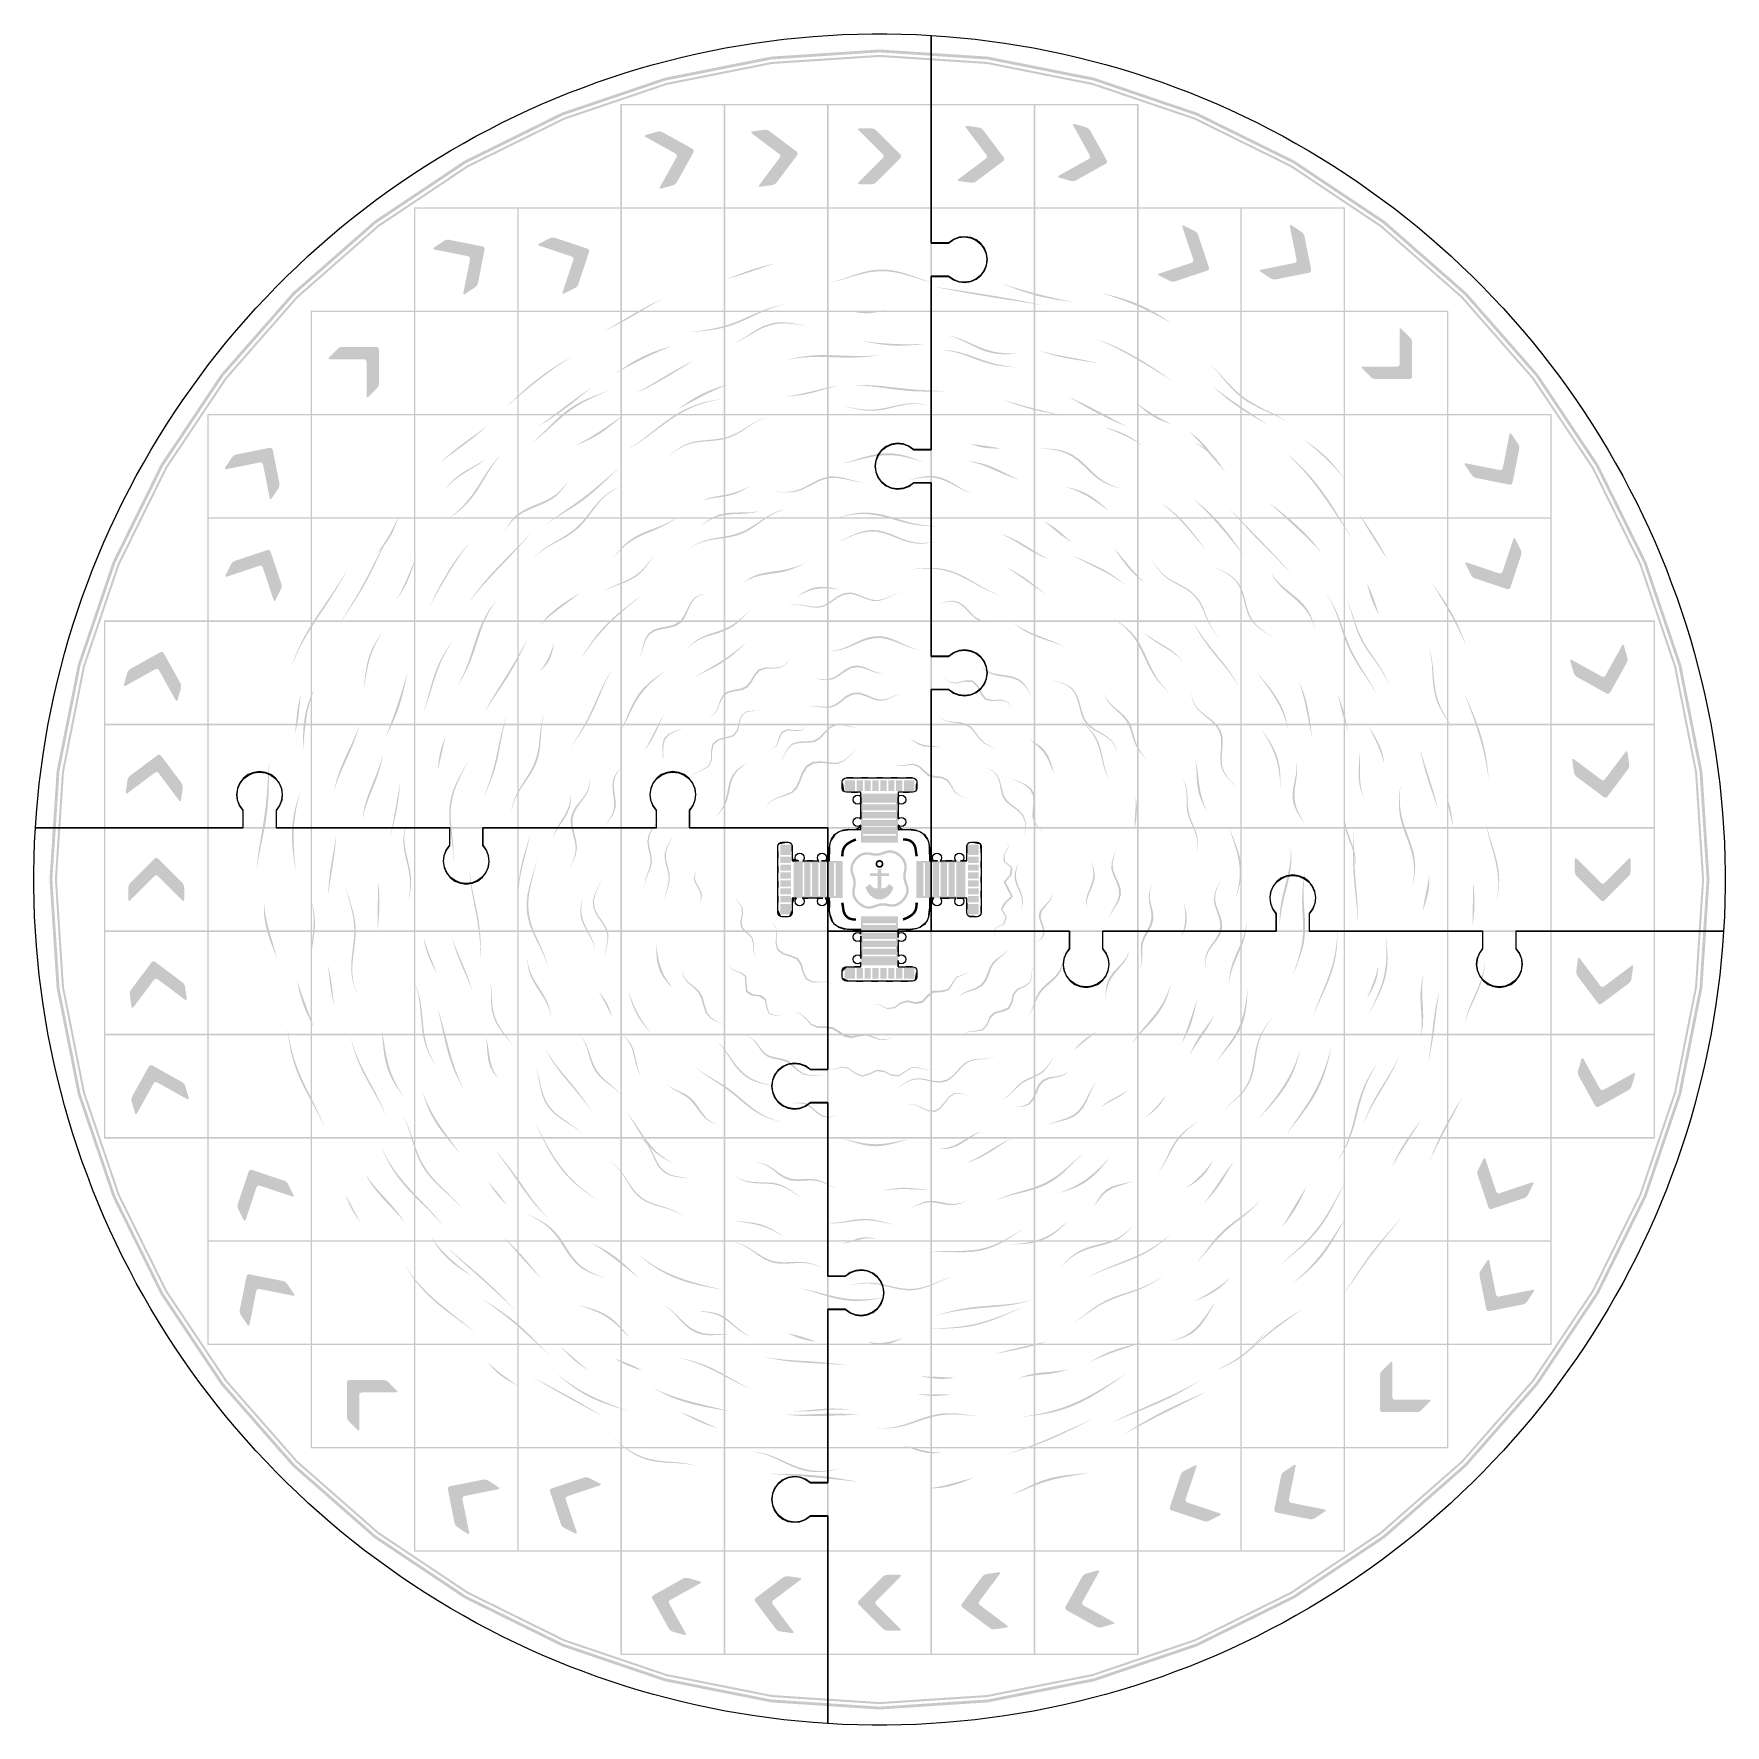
# Model space of a CAD drawing. Header units: millimetres. Extents: x 0 to 409, y 0 to 409.
import ezdxf

# ---------------------------------------------------------------- set-up
doc = ezdxf.new("R2010")
doc.units = ezdxf.units.MM
doc.layers.add('CUT', color=1, linetype='Continuous')
doc.layers.add('RASTER', color=7, linetype='Continuous')

msp = doc.modelspace()

# ---------------------------------------------------------------- hatches: boundary and pattern name
at = {"layer": 'RASTER'}
h = msp.add_hatch(color=7, dxfattribs=at)
h.paths.add_polyline_path([(405.485, 204.643), (403.766, 178.427), (398.641, 152.661), (390.196, 127.784), (378.577, 104.221), (363.981, 82.378), (346.659, 62.626), (326.907, 45.304), (305.064, 30.708), (281.501, 19.089), (256.624, 10.644), (230.858, 5.519), (204.642, 3.8), (178.427, 5.519), (152.661, 10.644), (127.783, 19.089), (104.221, 30.708), (82.377, 45.304), (62.625, 62.626), (45.303, 82.378), (30.708, 104.221), (19.088, 127.784), (10.644, 152.661), (5.518, 178.427), (3.8, 204.643), (5.518, 230.858), (10.644, 256.624), (19.088, 281.502), (30.708, 305.064), (45.303, 326.908), (62.625, 346.66), (82.377, 363.982), (104.221, 378.577), (127.783, 390.197), (152.661, 398.641), (178.427, 403.767), (204.642, 405.485), (230.858, 403.767), (256.624, 398.641), (281.501, 390.197), (305.064, 378.577), (326.907, 363.982), (346.659, 346.66), (363.981, 326.908), (378.577, 305.064), (390.196, 281.502), (398.641, 256.624), (403.766, 230.858)])
h.paths.add_polyline_path([(404.785, 204.643), (403.072, 178.519), (397.965, 152.842), (389.55, 128.051), (377.971, 104.571), (363.426, 82.804), (346.164, 63.121), (326.481, 45.859), (304.714, 31.314), (281.234, 19.735), (256.443, 11.32), (230.766, 6.213), (204.642, 4.5), (178.519, 6.213), (152.842, 11.32), (128.051, 19.735), (104.571, 31.314), (82.803, 45.859), (63.12, 63.121), (45.859, 82.804), (31.314, 104.571), (19.735, 128.051), (11.32, 152.842), (6.212, 178.519), (4.5, 204.643), (6.212, 230.766), (11.32, 256.443), (19.735, 281.234), (31.314, 304.714), (45.859, 326.482), (63.12, 346.165), (82.803, 363.426), (104.571, 377.971), (128.051, 389.55), (152.842, 397.965), (178.519, 403.073), (204.642, 404.785), (230.766, 403.073), (256.443, 397.965), (281.234, 389.55), (304.714, 377.971), (326.481, 363.426), (346.164, 346.165), (363.426, 326.482), (377.971, 304.714), (389.55, 281.234), (397.965, 256.443), (403.072, 230.766)])
h = msp.add_hatch(color=7, dxfattribs=at)
h.paths.add_polyline_path([(404.185, 204.643), (402.478, 178.597), (397.385, 152.997), (388.995, 128.281), (377.451, 104.871), (362.95, 83.169), (345.74, 63.545), (326.116, 46.335), (304.414, 31.834), (281.004, 20.29), (256.288, 11.9), (230.688, 6.807), (204.642, 5.1), (178.597, 6.807), (152.997, 11.9), (128.281, 20.29), (104.871, 31.834), (83.169, 46.335), (63.545, 63.545), (46.335, 83.169), (31.834, 104.871), (20.289, 128.281), (11.899, 152.997), (6.807, 178.597), (5.1, 204.643), (6.807, 230.688), (11.899, 256.288), (20.289, 281.004), (31.834, 304.414), (46.335, 326.116), (63.545, 345.74), (83.169, 362.95), (104.871, 377.451), (128.281, 388.996), (152.997, 397.386), (178.597, 402.478), (204.642, 404.185), (230.688, 402.478), (256.288, 397.386), (281.004, 388.996), (304.414, 377.451), (326.116, 362.95), (345.74, 345.74), (362.95, 326.116), (377.451, 304.414), (388.995, 281.004), (397.385, 256.288), (402.478, 230.688)])
h.paths.add_polyline_path([(403.685, 204.643), (401.982, 178.662), (396.903, 153.127), (388.534, 128.472), (377.018, 105.121), (362.553, 83.473), (345.387, 63.898), (325.812, 46.732), (304.164, 32.267), (280.813, 20.751), (256.158, 12.382), (230.623, 7.303), (204.642, 5.6), (178.662, 7.303), (153.126, 12.382), (128.472, 20.751), (105.121, 32.267), (83.473, 46.732), (63.898, 63.898), (46.731, 83.473), (32.267, 105.121), (20.751, 128.472), (12.382, 153.127), (7.303, 178.662), (5.6, 204.643), (7.303, 230.623), (12.382, 256.159), (20.751, 280.813), (32.267, 304.164), (46.731, 325.812), (63.898, 345.387), (83.473, 362.554), (105.121, 377.018), (128.472, 388.534), (153.126, 396.903), (178.662, 401.982), (204.642, 403.685), (230.623, 401.982), (256.158, 396.903), (280.813, 388.534), (304.164, 377.018), (325.812, 362.554), (345.387, 345.387), (362.553, 325.812), (377.018, 304.164), (388.534, 280.813), (396.903, 256.159), (401.982, 230.623)])
for points in [[(141.967, 392.318), (167.317, 392.318), (167.317, 391.968), (141.967, 391.968)], [(141.967, 391.968), (142.317, 391.968), (142.317, 367.318), (141.967, 367.318)], [(166.967, 392.318), (192.317, 392.318), (192.317, 391.968), (166.967, 391.968)], [(166.967, 391.968), (167.317, 391.968), (167.317, 367.318), (166.967, 367.318)], [(191.967, 392.318), (217.317, 392.318), (217.317, 391.968), (191.967, 391.968)], [(191.967, 391.968), (192.317, 391.968), (192.317, 367.318), (191.967, 367.318)], [(216.967, 392.318), (242.317, 392.318), (242.317, 391.968), (216.967, 391.968)], [(216.967, 391.968), (217.317, 391.968), (217.317, 367.318), (216.967, 367.318)], [(241.967, 392.318), (267.317, 392.318), (267.317, 391.968), (241.967, 391.968)], [(241.967, 391.968), (242.317, 391.968), (242.317, 367.318), (241.967, 367.318)], [(266.967, 391.968), (267.317, 391.968), (267.317, 367.318), (266.967, 367.318)], [(148.155, 384.258), (148.013, 384.346), (147.913, 384.43), (147.857, 384.509), (147.844, 384.582), (147.873, 384.651), (147.946, 384.715), (148.062, 384.774), (148.221, 384.828), (150.865, 385.583), (151.044, 385.626), (151.221, 385.651), (151.397, 385.658), (151.57, 385.647), (151.741, 385.618), (151.91, 385.572), (152.077, 385.507), (152.242, 385.425), (159.275, 381.518), (159.423, 381.422), (159.539, 381.318), (159.623, 381.204), (159.676, 381.081), (159.696, 380.949), (159.685, 380.808), (159.642, 380.657), (159.567, 380.498), (155.659, 373.465), (155.562, 373.308), (155.455, 373.165), (155.336, 373.036), (155.206, 372.921), (155.064, 372.821), (154.912, 372.734), (154.748, 372.661), (154.574, 372.603), (151.929, 371.847), (151.766, 371.809), (151.637, 371.798), (151.541, 371.814), (151.48, 371.857), (151.452, 371.926), (151.458, 372.023), (151.498, 372.147), (151.573, 372.297), (155.48, 379.33), (155.555, 379.49), (155.598, 379.64), (155.61, 379.781), (155.589, 379.913), (155.537, 380.036), (155.453, 380.15), (155.337, 380.255), (155.189, 380.35)], [(173.843, 385.097), (173.714, 385.204), (173.627, 385.3), (173.582, 385.386), (173.579, 385.461), (173.617, 385.525), (173.698, 385.579), (173.821, 385.621), (173.985, 385.653), (176.708, 386.042), (176.891, 386.06), (177.07, 386.06), (177.245, 386.043), (177.415, 386.009), (177.58, 385.957), (177.741, 385.888), (177.898, 385.802), (178.05, 385.698), (184.487, 380.87), (184.621, 380.756), (184.721, 380.636), (184.789, 380.512), (184.825, 380.383), (184.827, 380.249), (184.796, 380.111), (184.733, 379.968), (184.637, 379.82), (179.81, 373.384), (179.692, 373.241), (179.566, 373.115), (179.431, 373.003), (179.286, 372.907), (179.133, 372.827), (178.97, 372.762), (178.798, 372.712), (178.617, 372.678), (175.895, 372.289), (175.728, 372.273), (175.598, 372.28), (175.506, 372.308), (175.45, 372.359), (175.432, 372.432), (175.452, 372.527), (175.508, 372.644), (175.602, 372.783), (180.43, 379.219), (180.526, 379.367), (180.589, 379.51), (180.62, 379.648), (180.617, 379.782), (180.582, 379.911), (180.514, 380.035), (180.413, 380.155), (180.28, 380.269)], [(199.673, 385.862), (199.56, 385.987), (199.488, 386.094), (199.455, 386.185), (199.462, 386.26), (199.51, 386.318), (199.597, 386.36), (199.725, 386.384), (199.892, 386.393), (202.642, 386.393), (202.826, 386.384), (203.004, 386.36), (203.174, 386.318), (203.337, 386.26), (203.494, 386.185), (203.644, 386.094), (203.787, 385.987), (203.923, 385.862), (209.612, 380.173), (209.728, 380.04), (209.811, 379.908), (209.861, 379.775), (209.877, 379.643), (209.861, 379.51), (209.811, 379.377), (209.728, 379.245), (209.612, 379.112), (203.923, 373.423), (203.787, 373.299), (203.644, 373.191), (203.494, 373.1), (203.337, 373.025), (203.174, 372.967), (203.004, 372.926), (202.826, 372.901), (202.642, 372.893), (199.892, 372.893), (199.725, 372.901), (199.597, 372.926), (199.51, 372.967), (199.462, 373.025), (199.455, 373.1), (199.488, 373.191), (199.56, 373.299), (199.673, 373.423), (205.362, 379.112), (205.478, 379.245), (205.561, 379.377), (205.611, 379.51), (205.627, 379.643), (205.611, 379.775), (205.561, 379.908), (205.478, 380.04), (205.362, 380.173)], [(225.602, 386.503), (225.508, 386.642), (225.452, 386.758), (225.432, 386.853), (225.45, 386.926), (225.506, 386.977), (225.598, 387.005), (225.728, 387.012), (225.895, 386.997), (228.617, 386.608), (228.798, 386.573), (228.97, 386.524), (229.133, 386.459), (229.286, 386.378), (229.431, 386.282), (229.566, 386.171), (229.692, 386.044), (229.81, 385.902), (234.637, 379.465), (234.733, 379.317), (234.796, 379.174), (234.827, 379.036), (234.825, 378.902), (234.789, 378.773), (234.721, 378.649), (234.621, 378.53), (234.487, 378.415), (228.05, 373.587), (227.898, 373.483), (227.741, 373.397), (227.58, 373.328), (227.415, 373.276), (227.245, 373.242), (227.07, 373.225), (226.891, 373.226), (226.708, 373.243), (223.985, 373.632), (223.821, 373.664), (223.698, 373.707), (223.617, 373.76), (223.579, 373.824), (223.582, 373.899), (223.627, 373.985), (223.714, 374.081), (223.843, 374.188), (230.28, 379.016), (230.413, 379.131), (230.514, 379.25), (230.582, 379.374), (230.617, 379.503), (230.62, 379.637), (230.589, 379.775), (230.526, 379.918), (230.43, 380.066)], [(251.573, 386.988), (251.498, 387.139), (251.458, 387.262), (251.452, 387.359), (251.48, 387.428), (251.541, 387.471), (251.637, 387.487), (251.766, 387.476), (251.929, 387.438), (254.574, 386.682), (254.748, 386.624), (254.912, 386.551), (255.064, 386.465), (255.206, 386.364), (255.336, 386.249), (255.455, 386.12), (255.562, 385.978), (255.659, 385.821), (259.567, 378.787), (259.642, 378.628), (259.685, 378.478), (259.696, 378.337), (259.676, 378.205), (259.623, 378.082), (259.539, 377.968), (259.423, 377.863), (259.275, 377.767), (252.242, 373.86), (252.077, 373.778), (251.91, 373.714), (251.741, 373.667), (251.57, 373.638), (251.397, 373.627), (251.221, 373.634), (251.044, 373.659), (250.865, 373.702), (248.221, 374.457), (248.062, 374.511), (247.946, 374.57), (247.873, 374.634), (247.844, 374.703), (247.857, 374.777), (247.913, 374.855), (248.013, 374.939), (248.155, 375.028), (255.189, 378.935), (255.337, 379.031), (255.453, 379.135), (255.537, 379.249), (255.589, 379.372), (255.61, 379.504), (255.598, 379.645), (255.555, 379.796), (255.48, 379.955)], [(91.967, 367.318), (117.317, 367.318), (117.317, 366.968), (91.967, 366.968)], [(91.967, 366.968), (92.317, 366.968), (92.317, 342.318), (91.967, 342.318)], [(116.967, 367.318), (142.317, 367.318), (142.317, 366.968), (116.967, 366.968)], [(116.967, 366.968), (117.317, 366.968), (117.317, 342.318), (116.967, 342.318)], [(141.967, 367.318), (167.317, 367.318), (167.317, 366.968), (141.967, 366.968)], [(141.967, 366.968), (142.317, 366.968), (142.317, 342.318), (141.967, 342.318)], [(166.967, 367.318), (192.317, 367.318), (192.317, 366.968), (166.967, 366.968)], [(166.967, 366.968), (167.317, 366.968), (167.317, 342.318), (166.967, 342.318)], [(191.967, 367.318), (217.317, 367.318), (217.317, 366.968), (191.967, 366.968)], [(191.967, 366.968), (192.317, 366.968), (192.317, 342.318), (191.967, 342.318)], [(216.967, 367.318), (242.317, 367.318), (242.317, 366.968), (216.967, 366.968)], [(216.967, 366.968), (217.317, 366.968), (217.317, 342.318), (216.967, 342.318)], [(241.967, 367.318), (267.317, 367.318), (267.317, 366.968), (241.967, 366.968)], [(241.967, 366.968), (242.317, 366.968), (242.317, 342.318), (241.967, 342.318)], [(266.967, 367.318), (292.317, 367.318), (292.317, 366.968), (266.967, 366.968)], [(266.967, 366.968), (267.317, 366.968), (267.317, 342.318), (266.967, 342.318)], [(291.967, 367.318), (317.317, 367.318), (317.317, 366.968), (291.967, 366.968)], [(291.967, 366.968), (292.317, 366.968), (292.317, 342.318), (291.967, 342.318)], [(316.967, 366.968), (317.317, 366.968), (317.317, 342.318), (316.967, 342.318)], [(277.979, 362.428), (277.934, 362.59), (277.917, 362.719), (277.929, 362.815), (277.969, 362.878), (278.037, 362.909), (278.134, 362.907), (278.259, 362.872), (278.413, 362.804), (280.872, 361.574), (281.033, 361.485), (281.18, 361.383), (281.314, 361.27), (281.435, 361.145), (281.541, 361.008), (281.634, 360.86), (281.714, 360.7), (281.78, 360.528), (284.325, 352.894), (284.369, 352.724), (284.384, 352.568), (284.369, 352.428), (284.325, 352.302), (284.25, 352.19), (284.147, 352.094), (284.013, 352.013), (283.85, 351.946), (276.217, 349.401), (276.04, 349.351), (275.864, 349.319), (275.689, 349.304), (275.516, 349.307), (275.344, 349.329), (275.173, 349.368), (275.003, 349.425), (274.835, 349.5), (272.375, 350.73), (272.229, 350.812), (272.126, 350.891), (272.066, 350.967), (272.05, 351.04), (272.077, 351.11), (272.146, 351.177), (272.26, 351.241), (272.416, 351.302), (280.049, 353.846), (280.212, 353.913), (280.345, 353.995), (280.449, 354.091), (280.523, 354.202), (280.568, 354.328), (280.583, 354.469), (280.568, 354.625), (280.523, 354.795)], [(303.957, 362.574), (303.933, 362.74), (303.932, 362.87), (303.956, 362.964), (304.003, 363.022), (304.075, 363.044), (304.171, 363.03), (304.29, 362.98), (304.434, 362.894), (306.722, 361.368), (306.871, 361.259), (307.005, 361.14), (307.123, 361.011), (307.227, 360.873), (307.316, 360.724), (307.39, 360.565), (307.449, 360.396), (307.494, 360.217), (309.072, 352.327), (309.095, 352.153), (309.09, 351.996), (309.058, 351.858), (308.998, 351.739), (308.911, 351.638), (308.796, 351.555), (308.653, 351.491), (308.483, 351.445), (300.594, 349.867), (300.411, 349.839), (300.233, 349.828), (300.058, 349.836), (299.886, 349.86), (299.718, 349.903), (299.553, 349.963), (299.392, 350.04), (299.234, 350.136), (296.946, 351.661), (296.811, 351.761), (296.719, 351.852), (296.669, 351.935), (296.662, 352.01), (296.697, 352.076), (296.775, 352.134), (296.895, 352.183), (297.057, 352.224), (304.947, 353.802), (305.117, 353.848), (305.26, 353.912), (305.374, 353.995), (305.462, 354.096), (305.522, 354.216), (305.554, 354.354), (305.558, 354.51), (305.535, 354.685)], [(97.057, 357.061), (96.895, 357.102), (96.775, 357.151), (96.697, 357.209), (96.662, 357.275), (96.669, 357.35), (96.719, 357.433), (96.811, 357.524), (96.946, 357.624), (99.234, 359.15), (99.392, 359.245), (99.553, 359.322), (99.718, 359.382), (99.886, 359.425), (100.058, 359.45), (100.233, 359.457), (100.411, 359.446), (100.594, 359.419), (108.483, 357.841), (108.653, 357.795), (108.796, 357.73), (108.911, 357.648), (108.998, 357.546), (109.058, 357.427), (109.09, 357.289), (109.095, 357.133), (109.072, 356.958), (107.494, 349.068), (107.449, 348.889), (107.39, 348.721), (107.316, 348.562), (107.227, 348.413), (107.123, 348.274), (107.005, 348.145), (106.871, 348.026), (106.722, 347.917), (104.434, 346.391), (104.29, 346.305), (104.171, 346.255), (104.075, 346.241), (104.003, 346.263), (103.956, 346.321), (103.932, 346.415), (103.933, 346.545), (103.957, 346.711), (105.535, 354.601), (105.558, 354.775), (105.554, 354.932), (105.522, 355.069), (105.462, 355.189), (105.374, 355.29), (105.26, 355.373), (105.117, 355.437), (104.947, 355.483)], [(122.416, 357.983), (122.26, 358.044), (122.146, 358.108), (122.077, 358.175), (122.05, 358.245), (122.066, 358.318), (122.126, 358.394), (122.229, 358.473), (122.375, 358.556), (124.835, 359.786), (125.003, 359.861), (125.173, 359.918), (125.344, 359.957), (125.516, 359.978), (125.689, 359.981), (125.864, 359.967), (126.04, 359.934), (126.217, 359.884), (133.85, 357.339), (134.013, 357.273), (134.147, 357.191), (134.25, 357.095), (134.325, 356.984), (134.369, 356.858), (134.384, 356.717), (134.369, 356.561), (134.325, 356.391), (131.78, 348.758), (131.714, 348.586), (131.634, 348.426), (131.541, 348.277), (131.435, 348.14), (131.314, 348.015), (131.18, 347.902), (131.033, 347.801), (130.872, 347.711), (128.413, 346.481), (128.259, 346.414), (128.134, 346.379), (128.037, 346.377), (127.969, 346.407), (127.929, 346.471), (127.917, 346.567), (127.934, 346.696), (127.979, 346.857), (130.523, 354.49), (130.568, 354.661), (130.583, 354.816), (130.568, 354.957), (130.523, 355.083), (130.449, 355.194), (130.345, 355.291), (130.212, 355.372), (130.049, 355.439)], [(167.645, 349.996), (169.091, 350.514), (170.536, 351.05), (171.986, 351.584), (173.445, 352.099), (174.915, 352.577), (176.398, 353.005), (177.894, 353.376), (179.403, 353.686), (179.406, 353.666), (177.922, 353.219), (176.45, 352.733), (174.985, 352.227), (173.524, 351.723), (172.064, 351.236), (170.599, 350.78), (169.128, 350.359), (167.649, 349.976)], [(192.899, 349.16), (194.424, 349.579), (195.951, 350.072), (197.485, 350.601), (199.029, 351.119), (200.584, 351.581), (202.15, 351.944), (203.724, 352.175), (205.302, 352.251), (206.879, 352.165), (208.451, 351.923), (210.014, 351.549), (211.565, 351.075), (213.104, 350.543), (214.633, 350), (216.156, 349.491), (217.677, 349.055), (217.675, 349.035), (216.148, 349.395), (214.622, 349.832), (213.091, 350.307), (211.551, 350.78), (210.001, 351.205), (208.441, 351.543), (206.873, 351.762), (205.3, 351.841), (203.726, 351.772), (202.156, 351.564), (200.593, 351.237), (199.04, 350.823), (197.496, 350.364), (195.961, 349.903), (194.431, 349.483), (192.901, 349.14)], [(217.953, 348.039), (219.585, 347.817), (221.214, 347.587), (222.842, 347.351), (224.468, 347.109), (226.093, 346.863), (227.718, 346.612), (229.342, 346.357), (230.965, 346.096), (232.589, 345.829), (234.211, 345.554), (235.834, 345.269), (237.455, 344.972), (239.074, 344.661), (240.691, 344.333), (242.305, 343.985), (243.915, 343.616), (243.909, 343.597), (242.279, 343.891), (240.648, 344.166), (239.016, 344.427), (237.386, 344.679), (235.758, 344.927), (234.132, 345.175), (232.509, 345.427), (230.889, 345.685), (229.271, 345.953), (227.655, 346.229), (226.041, 346.516), (224.426, 346.81), (222.811, 347.112), (221.194, 347.416), (219.575, 347.72), (217.951, 348.019)], [(234.719, 348.704), (236.215, 348.231), (237.711, 347.773), (239.208, 347.332), (240.708, 346.909), (242.213, 346.504), (243.722, 346.117), (245.237, 345.747), (246.757, 345.393), (248.284, 345.052), (249.817, 344.72), (251.356, 344.394), (251.349, 344.375), (249.774, 344.586), (248.209, 344.811), (246.659, 345.063), (245.123, 345.353), (243.603, 345.688), (242.099, 346.074), (240.608, 346.511), (239.127, 346.997), (237.654, 347.528), (236.185, 348.094), (234.715, 348.684)], [(138.095, 337.451), (139.481, 338.217), (140.858, 339.003), (142.231, 339.804), (143.605, 340.611), (144.984, 341.416), (146.372, 342.212), (147.771, 342.99), (149.183, 343.744), (150.612, 344.467), (152.058, 345.156), (152.065, 345.137), (150.658, 344.349), (149.267, 343.536), (147.885, 342.712), (146.508, 341.889), (145.131, 341.079), (143.749, 340.291), (142.358, 339.53), (140.954, 338.801), (139.536, 338.102), (138.104, 337.433)], [(258.691, 346.444), (260.317, 346.081), (261.931, 345.676), (263.529, 345.218), (265.104, 344.698), (266.654, 344.111), (268.173, 343.454), (269.66, 342.727), (271.114, 341.932), (272.535, 341.075), (273.925, 340.164), (275.287, 339.208), (275.278, 339.19), (273.855, 340.027), (272.411, 340.827), (270.949, 341.591), (269.467, 342.318), (267.969, 343.008), (266.454, 343.663), (264.925, 344.283), (263.382, 344.868), (261.827, 345.42), (260.26, 345.938), (258.684, 346.425)], [(66.967, 342.318), (92.317, 342.318), (92.317, 341.968), (66.967, 341.968)], [(66.967, 341.968), (67.317, 341.968), (67.317, 317.318), (66.967, 317.318)], [(91.967, 342.318), (117.317, 342.318), (117.317, 341.968), (91.967, 341.968)], [(91.967, 341.968), (92.317, 341.968), (92.317, 317.318), (91.967, 317.318)], [(116.967, 342.318), (142.317, 342.318), (142.317, 341.968), (116.967, 341.968)], [(116.967, 341.968), (117.317, 341.968), (117.317, 317.318), (116.967, 317.318)], [(141.967, 342.318), (167.317, 342.318), (167.317, 341.968), (141.967, 341.968)], [(141.967, 341.968), (142.317, 341.968), (142.317, 317.318), (141.967, 317.318)], [(158.867, 337.103), (160.448, 337.331), (162.023, 337.553), (163.585, 337.801), (165.126, 338.1), (166.644, 338.468), (168.139, 338.916), (169.614, 339.442), (171.076, 340.034), (172.533, 340.67), (173.993, 341.322), (175.464, 341.957), (176.952, 342.542), (178.462, 343.047), (179.995, 343.447), (181.551, 343.727), (181.554, 343.707), (180.013, 343.346), (178.495, 342.87), (177.001, 342.296), (175.529, 341.652), (174.072, 340.97), (172.624, 340.287), (171.175, 339.635), (169.717, 339.045), (168.242, 338.536), (166.742, 338.122), (165.215, 337.801), (163.659, 337.561), (162.078, 337.382), (160.48, 337.234), (158.874, 337.084)], [(166.967, 342.318), (192.317, 342.318), (192.317, 341.968), (166.967, 341.968)], [(166.967, 341.968), (167.317, 341.968), (167.317, 317.318), (166.967, 317.318)], [(191.967, 342.318), (217.317, 342.318), (217.317, 341.968), (191.967, 341.968)], [(191.967, 341.968), (192.317, 341.968), (192.317, 317.318), (191.967, 317.318)], [(198.748, 341.947), (199.938, 341.952), (201.128, 341.998), (202.317, 342.071), (203.507, 342.162), (204.698, 342.27), (205.891, 342.398), (205.891, 342.378), (204.698, 342.067), (203.509, 341.825), (202.323, 341.685), (201.136, 341.662), (199.945, 341.75), (198.748, 341.927)], [(216.967, 342.318), (242.317, 342.318), (242.317, 341.968), (216.967, 341.968)], [(216.967, 341.968), (217.317, 341.968), (217.317, 317.318), (216.967, 317.318)], [(241.967, 342.318), (267.317, 342.318), (267.317, 341.968), (241.967, 341.968)], [(241.967, 341.968), (242.317, 341.968), (242.317, 317.318), (241.967, 317.318)], [(266.967, 342.318), (292.317, 342.318), (292.317, 341.968), (266.967, 341.968)], [(266.967, 341.968), (267.317, 341.968), (267.317, 317.318), (266.967, 317.318)], [(291.967, 342.318), (317.317, 342.318), (317.317, 341.968), (291.967, 341.968)], [(291.967, 341.968), (292.317, 341.968), (292.317, 317.318), (291.967, 317.318)], [(316.967, 342.318), (342.317, 342.318), (342.317, 341.968), (316.967, 341.968)], [(316.967, 341.968), (317.317, 341.968), (317.317, 317.318), (316.967, 317.318)], [(341.967, 341.968), (342.317, 341.968), (342.317, 317.318), (341.967, 317.318)], [(169.455, 334.316), (170.921, 335.142), (172.37, 336.079), (173.827, 337.041), (175.315, 337.935), (176.848, 338.674), (178.434, 339.193), (180.072, 339.457), (181.751, 339.472), (183.456, 339.278), (185.17, 338.949), (186.876, 338.577), (186.879, 338.557), (185.187, 338.836), (183.488, 339.079), (181.797, 339.202), (180.13, 339.137), (178.501, 338.847), (176.919, 338.329), (175.385, 337.617), (173.889, 336.774), (172.418, 335.883), (170.949, 335.031), (169.46, 334.297)], [(221.371, 336.276), (222.944, 335.897), (224.49, 335.359), (226.011, 334.717), (227.516, 334.038), (229.017, 333.39), (230.527, 332.833), (232.059, 332.407), (233.622, 332.125), (235.218, 331.974), (236.843, 331.916), (238.486, 331.893), (238.481, 331.873), (236.809, 331.78), (235.16, 331.73), (233.546, 331.79), (231.974, 332.007), (230.44, 332.399), (228.935, 332.955), (227.445, 333.635), (225.955, 334.379), (224.452, 335.111), (222.925, 335.758), (221.368, 336.256)], [(330.526, 337.555), (330.535, 337.722), (330.559, 337.85), (330.601, 337.937), (330.659, 337.985), (330.733, 337.992), (330.825, 337.96), (330.932, 337.887), (331.057, 337.774), (333.001, 335.83), (333.125, 335.694), (333.233, 335.551), (333.324, 335.401), (333.399, 335.245), (333.457, 335.081), (333.498, 334.911), (333.523, 334.734), (333.531, 334.55), (333.531, 326.504), (333.52, 326.328), (333.485, 326.175), (333.426, 326.047), (333.344, 325.941), (333.238, 325.859), (333.11, 325.8), (332.957, 325.765), (332.781, 325.754), (324.735, 325.754), (324.551, 325.762), (324.374, 325.787), (324.204, 325.828), (324.04, 325.886), (323.884, 325.961), (323.734, 326.052), (323.591, 326.16), (323.455, 326.284), (321.511, 328.228), (321.398, 328.353), (321.325, 328.46), (321.293, 328.552), (321.3, 328.626), (321.348, 328.684), (321.435, 328.726), (321.563, 328.75), (321.73, 328.759), (329.776, 328.759), (329.952, 328.77), (330.104, 328.806), (330.233, 328.864), (330.339, 328.946), (330.421, 329.052), (330.479, 329.181), (330.515, 329.333), (330.526, 329.509)], [(71.73, 330.527), (71.563, 330.535), (71.435, 330.56), (71.348, 330.601), (71.3, 330.659), (71.293, 330.734), (71.325, 330.825), (71.398, 330.933), (71.511, 331.057), (73.455, 333.001), (73.591, 333.126), (73.734, 333.233), (73.884, 333.325), (74.04, 333.399), (74.204, 333.457), (74.374, 333.499), (74.551, 333.523), (74.735, 333.532), (82.781, 333.532), (82.957, 333.52), (83.11, 333.485), (83.238, 333.426), (83.344, 333.344), (83.426, 333.239), (83.485, 333.11), (83.52, 332.958), (83.531, 332.782), (83.531, 324.736), (83.523, 324.552), (83.498, 324.375), (83.457, 324.204), (83.399, 324.041), (83.324, 323.884), (83.233, 323.734), (83.125, 323.591), (83.001, 323.455), (81.057, 321.511), (80.932, 321.398), (80.825, 321.326), (80.733, 321.293), (80.659, 321.301), (80.601, 321.348), (80.559, 321.436), (80.535, 321.563), (80.526, 321.731), (80.526, 329.777), (80.515, 329.952), (80.479, 330.105), (80.421, 330.234), (80.339, 330.339), (80.233, 330.421), (80.104, 330.48), (79.952, 330.515), (79.776, 330.527)], [(140.977, 327.254), (142.329, 328.205), (143.706, 329.118), (145.114, 329.978), (146.557, 330.774), (148.034, 331.497), (149.546, 332.144), (151.089, 332.718), (152.658, 333.224), (154.246, 333.672), (154.253, 333.653), (152.729, 333.048), (151.22, 332.406), (149.725, 331.732), (148.241, 331.033), (146.769, 330.312), (145.307, 329.573), (143.855, 328.814), (142.414, 328.036), (140.986, 327.236)], [(182.536, 330.415), (184.083, 330.813), (185.646, 331.127), (187.223, 331.351), (188.811, 331.488), (190.407, 331.548), (192.005, 331.547), (193.604, 331.503), (195.199, 331.439), (196.79, 331.375), (198.375, 331.329), (199.957, 331.315), (201.536, 331.339), (203.113, 331.402), (204.692, 331.496), (204.692, 331.476), (203.115, 331.273), (201.541, 331.108), (199.969, 330.992), (198.395, 330.929), (196.818, 330.917), (195.236, 330.945), (193.648, 330.998), (192.054, 331.054), (190.458, 331.092), (188.861, 331.091), (187.267, 331.03), (185.68, 330.898), (184.103, 330.687), (182.539, 330.395)], [(200.702, 334.881), (202.348, 334.698), (203.989, 334.533), (205.626, 334.393), (207.26, 334.284), (208.893, 334.209), (210.528, 334.169), (212.165, 334.164), (213.807, 334.193), (215.455, 334.252), (215.453, 334.232), (213.796, 334.043), (212.149, 333.898), (210.512, 333.817), (208.88, 333.812), (207.252, 333.887), (205.623, 334.042), (203.99, 334.267), (202.351, 334.547), (200.703, 334.861)], [(219.501, 332.816), (221.071, 332.733), (222.625, 332.52), (224.16, 332.181), (225.676, 331.739), (227.176, 331.231), (228.664, 330.697), (230.15, 330.181), (231.642, 329.715), (233.147, 329.323), (234.67, 329.01), (236.211, 328.763), (237.767, 328.558), (237.762, 328.538), (236.181, 328.645), (234.619, 328.8), (233.081, 329.033), (231.566, 329.364), (230.071, 329.79), (228.587, 330.292), (227.106, 330.838), (225.618, 331.384), (224.115, 331.887), (222.595, 332.306), (221.055, 332.613), (219.498, 332.796)], [(243.545, 332.583), (245.053, 332.162), (246.579, 331.795), (248.124, 331.472), (249.683, 331.178), (251.254, 330.895), (252.828, 330.606), (254.401, 330.293), (255.964, 329.94), (257.512, 329.533), (257.504, 329.515), (255.914, 329.818), (254.316, 330.078), (252.719, 330.321), (251.134, 330.573), (249.568, 330.854), (248.025, 331.184), (246.507, 331.576), (245.013, 332.035), (243.54, 332.564)], [(257.229, 335.427), (258.738, 334.86), (260.232, 334.254), (261.709, 333.606), (263.167, 332.918), (264.605, 332.189), (266.024, 331.422), (267.423, 330.619), (268.803, 329.783), (270.165, 328.92), (271.512, 328.034), (272.844, 327.129), (274.166, 326.212), (275.48, 325.287), (275.47, 325.27), (274.116, 326.124), (272.758, 326.973), (271.394, 327.817), (270.025, 328.654), (268.649, 329.482), (267.263, 330.298), (265.868, 331.1), (264.461, 331.883), (263.042, 332.645), (261.609, 333.381), (260.162, 334.09), (258.699, 334.766), (257.221, 335.408)], [(114.241, 318.949), (115.35, 320.004), (116.467, 321.055), (117.595, 322.096), (118.739, 323.121), (119.901, 324.127), (121.084, 325.107), (122.29, 326.059), (123.52, 326.978), (124.775, 327.862), (126.055, 328.71), (127.358, 329.52), (128.685, 330.293), (130.031, 331.03), (130.042, 331.012), (128.737, 330.205), (127.453, 329.367), (126.187, 328.501), (124.939, 327.609), (123.708, 326.694), (122.492, 325.761), (121.289, 324.811), (120.098, 323.849), (118.916, 322.877), (117.742, 321.897), (116.575, 320.912), (115.413, 319.924), (114.254, 318.933)], [(145.835, 322.379), (147.225, 323.163), (148.608, 323.967), (149.989, 324.785), (151.371, 325.611), (152.759, 326.435), (154.155, 327.252), (155.563, 328.055), (156.984, 328.839), (158.42, 329.6), (159.871, 330.332), (159.878, 330.313), (158.467, 329.472), (157.07, 328.615), (155.683, 327.755), (154.299, 326.904), (152.914, 326.072), (151.523, 325.266), (150.123, 324.491), (148.71, 323.75), (147.284, 323.041), (145.844, 322.361)], [(284.853, 329.162), (285.981, 328.052), (287.068, 326.894), (288.136, 325.721), (289.207, 324.566), (290.303, 323.455), (291.441, 322.412), (292.635, 321.449), (293.892, 320.57), (295.21, 319.766), (296.582, 319.022), (297.991, 318.315), (299.415, 317.615), (300.831, 316.892), (302.212, 316.118), (303.534, 315.267), (303.521, 315.252), (302.148, 316.045), (300.72, 316.763), (299.263, 317.433), (297.803, 318.087), (296.368, 318.757), (294.98, 319.474), (293.655, 320.262), (292.401, 321.14), (291.22, 322.113), (290.103, 323.179), (289.037, 324.325), (288.002, 325.526), (286.973, 326.753), (285.927, 327.971), (284.843, 329.145)], [(122.166, 314.333), (123.448, 315.274), (124.724, 316.222), (125.997, 317.176), (127.27, 318.131), (128.546, 319.086), (129.827, 320.037), (131.113, 320.983), (132.406, 321.924), (133.706, 322.859), (135.012, 323.788), (135.022, 323.771), (133.781, 322.734), (132.542, 321.704), (131.299, 320.689), (130.047, 319.697), (128.782, 318.732), (127.498, 317.797), (126.196, 316.891), (124.874, 316.013), (123.534, 315.157), (122.178, 314.317)], [(155.867, 318.501), (157.257, 319.468), (158.671, 320.402), (160.117, 321.28), (161.599, 322.081), (163.12, 322.793), (164.677, 323.408), (166.268, 323.929), (167.886, 324.361), (167.892, 324.342), (166.332, 323.729), (164.796, 323.057), (163.278, 322.342), (161.777, 321.596), (160.288, 320.833), (158.808, 320.058), (157.337, 319.274), (155.875, 318.483)], [(181.947, 321.569), (183.509, 321.779), (185.06, 322.044), (186.602, 322.364), (188.14, 322.73), (189.68, 323.116), (191.226, 323.49), (192.782, 323.819), (194.349, 324.071), (194.351, 324.051), (192.797, 323.67), (191.255, 323.232), (189.722, 322.785), (188.19, 322.374), (186.653, 322.034), (185.102, 321.787), (183.535, 321.632), (181.951, 321.549)], [(198.446, 324.24), (200.033, 324.301), (201.622, 324.289), (203.211, 324.212), (204.797, 324.086), (206.379, 323.925), (207.957, 323.747), (209.532, 323.567), (211.104, 323.399), (212.675, 323.252), (214.247, 323.13), (215.822, 323.032), (217.4, 322.952), (218.981, 322.88), (220.565, 322.801), (220.562, 322.781), (218.966, 322.755), (217.376, 322.728), (215.792, 322.718), (214.216, 322.74), (212.645, 322.805), (211.078, 322.917), (209.512, 323.073), (207.944, 323.265), (206.373, 323.478), (204.796, 323.695), (203.215, 323.897), (201.628, 324.063), (200.038, 324.176), (198.447, 324.22)], [(285.241, 324.001), (286.521, 323.023), (287.812, 322.063), (289.114, 321.121), (290.429, 320.194), (291.755, 319.282), (293.09, 318.378), (294.431, 317.478), (295.773, 316.575), (297.113, 315.663), (298.444, 314.736), (298.431, 314.721), (297.021, 315.553), (295.613, 316.378), (294.217, 317.21), (292.845, 318.063), (291.501, 318.948), (290.191, 319.874), (288.913, 320.843), (287.665, 321.855), (286.44, 322.906), (285.229, 323.984)], [(120.503, 310.247), (121.706, 311.307), (122.877, 312.414), (124.029, 313.552), (125.18, 314.701), (126.349, 315.836), (127.554, 316.928), (128.81, 317.955), (130.125, 318.897), (131.502, 319.745), (132.936, 320.499), (134.416, 321.172), (135.928, 321.782), (137.454, 322.355), (138.977, 322.922), (138.986, 322.905), (137.514, 322.251), (136.037, 321.595), (134.572, 320.913), (133.132, 320.182), (131.731, 319.384), (130.376, 318.511), (129.072, 317.563), (127.815, 316.549), (126.595, 315.487), (125.399, 314.399), (124.209, 313.309), (123.008, 312.241), (121.78, 311.212), (120.516, 310.231)], [(143.597, 308.626), (144.962, 309.498), (146.299, 310.426), (147.616, 311.403), (148.92, 312.416), (150.225, 313.448), (151.54, 314.478), (152.876, 315.486), (154.243, 316.448), (155.648, 317.344), (157.096, 318.157), (158.588, 318.872), (160.125, 319.482), (161.702, 319.984), (163.313, 320.382), (164.952, 320.685), (166.61, 320.911), (166.617, 320.892), (164.981, 320.603), (163.364, 320.238), (161.775, 319.785), (160.22, 319.236), (158.703, 318.587), (157.227, 317.844), (155.791, 317.015), (154.394, 316.115), (153.028, 315.161), (151.688, 314.173), (150.362, 313.173), (149.042, 312.181), (147.715, 311.216), (146.373, 310.293), (145.006, 309.422), (143.607, 308.608)], [(195.891, 319.182), (197.615, 318.882), (199.327, 318.581), (201.025, 318.374), (202.712, 318.326), (204.397, 318.461), (206.087, 318.755), (207.79, 319.14), (209.505, 319.524), (211.228, 319.804), (212.948, 319.896), (214.654, 319.75), (216.336, 319.364), (216.334, 319.345), (214.646, 319.653), (212.936, 319.726), (211.214, 319.572), (209.493, 319.244), (207.781, 318.83), (206.083, 318.434), (204.397, 318.151), (202.717, 318.046), (201.032, 318.142), (199.335, 318.411), (197.621, 318.784), (195.892, 319.162)], [(234.447, 320.794), (235.999, 320.299), (237.556, 319.828), (239.121, 319.385), (240.693, 318.965), (242.273, 318.562), (243.86, 318.167), (245.449, 317.77), (247.037, 317.357), (248.62, 316.916), (248.613, 316.897), (246.994, 317.241), (245.376, 317.568), (243.768, 317.901), (242.174, 318.261), (240.598, 318.662), (239.04, 319.115), (237.498, 319.623), (235.967, 320.18), (234.442, 320.774)], [(250.434, 321.466), (251.864, 320.791), (253.286, 320.104), (254.702, 319.406), (256.109, 318.696), (257.51, 317.974), (258.904, 317.241), (260.292, 316.502), (261.678, 315.759), (263.063, 315.016), (264.449, 314.277), (264.44, 314.26), (262.984, 314.868), (261.54, 315.491), (260.111, 316.138), (258.697, 316.814), (257.299, 317.522), (255.914, 318.263), (254.539, 319.033), (253.17, 319.827), (251.801, 320.635), (250.427, 321.447)], [(266.868, 319.89), (268.21, 318.957), (269.565, 318.056), (270.939, 317.191), (272.335, 316.365), (273.757, 315.58), (275.206, 314.834), (275.195, 314.818), (273.62, 315.361), (272.11, 315.995), (270.687, 316.763), (269.35, 317.68), (268.084, 318.731), (266.859, 319.872)], [(41.967, 317.318), (67.317, 317.318), (67.317, 316.968), (41.967, 316.968)], [(41.967, 316.968), (42.317, 316.968), (42.317, 292.318), (41.967, 292.318)], [(66.967, 317.318), (92.317, 317.318), (92.317, 316.968), (66.967, 316.968)], [(66.967, 316.968), (67.317, 316.968), (67.317, 292.318), (66.967, 292.318)], [(91.967, 317.318), (117.317, 317.318), (117.317, 316.968), (91.967, 316.968)], [(91.967, 316.968), (92.317, 316.968), (92.317, 292.318), (91.967, 292.318)], [(116.967, 317.318), (142.317, 317.318), (142.317, 316.968), (116.967, 316.968)], [(116.967, 316.968), (117.317, 316.968), (117.317, 292.318), (116.967, 292.318)], [(131.012, 309.616), (132.529, 310.436), (134.023, 311.281), (135.493, 312.157), (136.939, 313.068), (138.365, 314.014), (139.773, 314.993), (141.169, 316), (142.559, 317.03), (142.568, 317.012), (141.263, 315.836), (139.942, 314.706), (138.587, 313.647), (137.184, 312.676), (135.725, 311.797), (134.207, 311.003), (132.636, 310.279), (131.024, 309.6)], [(141.967, 317.318), (167.317, 317.318), (167.317, 316.968), (141.967, 316.968)], [(141.967, 316.968), (142.317, 316.968), (142.317, 292.318), (141.967, 292.318)], [(153.174, 306.567), (154.409, 307.738), (155.715, 308.79), (157.123, 309.646), (158.638, 310.27), (160.245, 310.67), (161.913, 310.901), (163.6, 311.049), (165.267, 311.216), (166.881, 311.494), (168.429, 311.945), (169.913, 312.587), (171.352, 313.39), (172.777, 314.28), (174.218, 315.159), (175.702, 315.924), (177.245, 316.492), (177.25, 316.472), (175.722, 315.846), (174.254, 315.025), (172.83, 314.095), (171.423, 313.16), (169.998, 312.322), (168.527, 311.653), (166.989, 311.187), (165.381, 310.905), (163.717, 310.746), (162.028, 310.616), (160.353, 310.413), (158.733, 310.05), (157.202, 309.471), (155.775, 308.664), (154.444, 307.666), (153.183, 306.549)], [(166.967, 317.318), (192.317, 317.318), (192.317, 316.968), (166.967, 316.968)], [(166.967, 316.968), (167.317, 316.968), (167.317, 292.318), (166.967, 292.318)], [(191.967, 317.318), (217.317, 317.318), (217.317, 316.968), (191.967, 316.968)], [(191.967, 316.968), (192.317, 316.968), (192.317, 292.318), (191.967, 292.318)], [(216.967, 317.318), (242.317, 317.318), (242.317, 316.968), (216.967, 316.968)], [(216.967, 316.968), (217.317, 316.968), (217.317, 292.318), (216.967, 292.318)], [(241.967, 317.318), (267.317, 317.318), (267.317, 316.968), (241.967, 316.968)], [(241.967, 316.968), (242.317, 316.968), (242.317, 292.318), (241.967, 292.318)], [(266.967, 317.318), (292.317, 317.318), (292.317, 316.968), (266.967, 316.968)], [(266.967, 316.968), (267.317, 316.968), (267.317, 292.318), (266.967, 292.318)], [(291.967, 317.318), (317.317, 317.318), (317.317, 316.968), (291.967, 316.968)], [(291.967, 316.968), (292.317, 316.968), (292.317, 292.318), (291.967, 292.318)], [(316.967, 317.318), (342.317, 317.318), (342.317, 316.968), (316.967, 316.968)], [(316.967, 316.968), (317.317, 316.968), (317.317, 292.318), (316.967, 292.318)], [(341.967, 317.318), (367.317, 317.318), (367.317, 316.968), (341.967, 316.968)], [(341.967, 316.968), (342.317, 316.968), (342.317, 292.318), (341.967, 292.318)], [(366.967, 316.968), (367.317, 316.968), (367.317, 292.318), (366.967, 292.318)], [(98.358, 305.492), (99.526, 306.587), (100.731, 307.644), (101.969, 308.664), (103.234, 309.652), (104.518, 310.614), (105.813, 311.559), (107.108, 312.497), (108.395, 313.439), (109.666, 314.394), (109.679, 314.379), (108.493, 313.328), (107.282, 312.305), (106.045, 311.308), (104.784, 310.333), (103.503, 309.374), (102.21, 308.42), (100.916, 307.461), (99.632, 306.485), (98.373, 305.478)], [(259.152, 314.096), (260.825, 313.614), (262.464, 313.047), (264.051, 312.369), (265.574, 311.569), (267.028, 310.649), (268.418, 309.626), (268.407, 309.609), (266.937, 310.495), (265.428, 311.313), (263.889, 312.074), (262.326, 312.787), (260.744, 313.455), (259.143, 314.079)], [(279.388, 313.065), (280.754, 312.152), (282.017, 311.097), (283.179, 309.909), (284.253, 308.618), (285.264, 307.261), (286.246, 305.887), (287.24, 304.544), (287.227, 304.528), (286.11, 305.718), (285.033, 306.967), (283.972, 308.251), (282.903, 309.539), (281.797, 310.794), (280.629, 311.975), (279.377, 313.049)], [(357.061, 312.228), (357.102, 312.39), (357.151, 312.51), (357.209, 312.588), (357.275, 312.623), (357.35, 312.616), (357.433, 312.566), (357.524, 312.474), (357.624, 312.339), (359.149, 310.051), (359.245, 309.893), (359.322, 309.732), (359.382, 309.567), (359.425, 309.399), (359.449, 309.227), (359.457, 309.052), (359.446, 308.874), (359.418, 308.691), (357.84, 300.802), (357.794, 300.632), (357.73, 300.489), (357.647, 300.374), (357.546, 300.287), (357.427, 300.227), (357.289, 300.195), (357.132, 300.19), (356.958, 300.213), (349.068, 301.791), (348.889, 301.836), (348.72, 301.895), (348.561, 301.969), (348.412, 302.058), (348.274, 302.162), (348.145, 302.28), (348.026, 302.414), (347.917, 302.563), (346.391, 304.851), (346.305, 304.995), (346.255, 305.114), (346.241, 305.21), (346.263, 305.282), (346.321, 305.329), (346.415, 305.353), (346.545, 305.352), (346.711, 305.328), (354.6, 303.75), (354.775, 303.727), (354.931, 303.731), (355.069, 303.763), (355.189, 303.823), (355.29, 303.911), (355.373, 304.025), (355.437, 304.168), (355.483, 304.338)], [(46.711, 303.958), (46.545, 303.933), (46.415, 303.932), (46.321, 303.956), (46.263, 304.003), (46.241, 304.075), (46.255, 304.171), (46.305, 304.291), (46.391, 304.435), (47.917, 306.723), (48.026, 306.871), (48.145, 307.005), (48.274, 307.124), (48.412, 307.228), (48.561, 307.317), (48.72, 307.391), (48.889, 307.45), (49.068, 307.494), (56.958, 309.072), (57.132, 309.095), (57.289, 309.09), (57.427, 309.058), (57.546, 308.998), (57.647, 308.911), (57.73, 308.796), (57.794, 308.654), (57.84, 308.483), (59.418, 300.594), (59.446, 300.412), (59.457, 300.233), (59.449, 300.058), (59.425, 299.886), (59.382, 299.718), (59.322, 299.553), (59.245, 299.392), (59.149, 299.234), (57.624, 296.946), (57.524, 296.811), (57.433, 296.719), (57.35, 296.669), (57.275, 296.662), (57.209, 296.697), (57.151, 296.775), (57.102, 296.895), (57.061, 297.058), (55.483, 304.947), (55.437, 305.117), (55.373, 305.26), (55.29, 305.375), (55.189, 305.462), (55.069, 305.522), (54.931, 305.554), (54.775, 305.559), (54.6, 305.536)], [(100.233, 291.854), (101.551, 292.929), (102.813, 294.044), (103.999, 295.219), (105.101, 296.47), (106.123, 297.796), (107.081, 299.191), (108.001, 300.633), (108.915, 302.095), (109.856, 303.542), (110.856, 304.94), (111.942, 306.257), (113.13, 307.468), (113.143, 307.453), (112.026, 306.165), (111.008, 304.777), (110.068, 303.32), (109.175, 301.83), (108.294, 300.343), (107.387, 298.895), (106.422, 297.513), (105.374, 296.218), (104.227, 295.014), (102.98, 293.897), (101.646, 292.848), (100.248, 291.841)], [(195.634, 305.324), (197.128, 305.718), (198.627, 306.169), (200.136, 306.636), (201.658, 307.074), (203.193, 307.438), (204.738, 307.688), (206.288, 307.795), (207.837, 307.744), (209.379, 307.535), (210.909, 307.187), (212.422, 306.731), (213.919, 306.206), (215.402, 305.66), (215.4, 305.64), (213.907, 306.076), (212.404, 306.496), (210.889, 306.861), (209.361, 307.135), (207.823, 307.291), (206.28, 307.316), (204.737, 307.209), (203.199, 306.986), (201.67, 306.674), (200.15, 306.309), (198.641, 305.934), (197.138, 305.588), (195.636, 305.304)], [(226.639, 310.078), (227.847, 309.893), (229.062, 309.732), (230.28, 309.57), (231.497, 309.388), (232.707, 309.176), (233.913, 308.934), (233.907, 308.915), (232.641, 308.929), (231.39, 308.973), (230.164, 309.092), (228.965, 309.314), (227.791, 309.642), (226.635, 310.059)], [(243.772, 308.963), (245.433, 308.917), (247.078, 308.79), (248.671, 308.504), (250.181, 308.005), (251.591, 307.278), (252.901, 306.345), (254.129, 305.261), (255.307, 304.106), (256.477, 302.966), (257.682, 301.919), (258.958, 301.016), (260.326, 300.28), (261.785, 299.692), (263.315, 299.206), (263.304, 299.189), (261.722, 299.588), (260.216, 300.091), (258.808, 300.75), (257.501, 301.587), (256.275, 302.584), (255.095, 303.691), (253.918, 304.832), (252.702, 305.923), (251.411, 306.885), (250.029, 307.659), (248.551, 308.222), (246.995, 308.587), (245.388, 308.803), (243.765, 308.945)], [(280.629, 310.512), (282.252, 309.74), (283.74, 308.775), (285.068, 307.599), (286.242, 306.237), (287.301, 304.748), (288.307, 303.217), (288.294, 303.201), (287.191, 304.615), (286.064, 306.015), (284.868, 307.342), (283.568, 308.548), (282.15, 309.601), (280.617, 310.495)], [(303.022, 307.839), (304.277, 306.784), (305.497, 305.691), (306.678, 304.556), (307.819, 303.381), (308.917, 302.166), (309.973, 300.914), (310.989, 299.627), (311.966, 298.31), (312.909, 296.967), (313.82, 295.603), (314.706, 294.223), (315.572, 292.832), (316.424, 291.437), (317.268, 290.04), (318.11, 288.647), (318.955, 287.261), (318.939, 287.249), (318.027, 288.586), (317.122, 289.93), (316.222, 291.279), (315.321, 292.633), (314.416, 293.987), (313.503, 295.338), (312.576, 296.683), (311.631, 298.017), (310.663, 299.335), (309.668, 300.635), (308.644, 301.911), (307.587, 303.159), (306.495, 304.377), (305.368, 305.561), (304.206, 306.711), (303.008, 307.824)], [(307.41, 311.035), (308.79, 310.081), (310.138, 309.088), (311.439, 308.04), (312.679, 306.928), (313.848, 305.746), (314.943, 304.496), (315.967, 303.184), (316.927, 301.819), (316.912, 301.806), (315.858, 303.087), (314.756, 304.327), (313.61, 305.526), (312.425, 306.688), (311.207, 307.815), (309.959, 308.91), (308.687, 309.977), (307.396, 311.02)], [(99.595, 299.2), (100.553, 300.383), (101.629, 301.457), (102.817, 302.423), (104.097, 303.293), (105.439, 304.092), (106.806, 304.852), (108.163, 305.611), (109.475, 306.406), (109.488, 306.392), (108.262, 305.508), (106.979, 304.675), (105.662, 303.868), (104.34, 303.054), (103.045, 302.204), (101.809, 301.288), (100.658, 300.286), (99.61, 299.186)], [(124.214, 290.669), (125.434, 291.662), (126.694, 292.606), (127.98, 293.515), (129.275, 294.407), (130.566, 295.297), (131.842, 296.202), (133.094, 297.132), (134.323, 298.093), (135.53, 299.084), (136.724, 300.097), (137.916, 301.121), (139.118, 302.136), (140.344, 303.125), (141.603, 304.069), (141.613, 304.052), (140.41, 303.024), (139.239, 301.957), (138.088, 300.873), (136.941, 299.793), (135.782, 298.739), (134.6, 297.725), (133.383, 296.759), (132.128, 295.841), (130.837, 294.966), (129.515, 294.121), (128.177, 293.287), (126.838, 292.444), (125.515, 291.573), (124.228, 290.655)], [(226.293, 305.85), (227.899, 305.645), (229.477, 305.3), (231.018, 304.814), (232.523, 304.206), (233.997, 303.516), (235.453, 302.791), (236.904, 302.079), (238.367, 301.419), (238.36, 301.4), (236.842, 301.891), (235.349, 302.459), (233.87, 303.086), (232.392, 303.74), (230.904, 304.379), (229.393, 304.962), (227.855, 305.452), (226.289, 305.83)], [(113.994, 288.884), (114.713, 290.3), (115.594, 291.574), (116.656, 292.676), (117.892, 293.601), (119.269, 294.37), (120.736, 295.028), (122.23, 295.637), (123.69, 296.265), (125.065, 296.973), (126.319, 297.81), (127.444, 298.799), (128.453, 299.935), (129.379, 301.186), (129.391, 301.171), (128.537, 299.829), (127.598, 298.611), (126.537, 297.551), (125.335, 296.659), (124.001, 295.914), (122.564, 295.269), (121.074, 294.664), (119.592, 294.03), (118.182, 293.304), (116.895, 292.437), (115.767, 291.405), (114.81, 290.207), (114.008, 288.87)], [(120.898, 282.287), (121.995, 283.483), (123.237, 284.538), (124.594, 285.471), (126.02, 286.32), (127.46, 287.138), (128.863, 287.981), (130.189, 288.897), (131.416, 289.92), (132.545, 291.06), (133.597, 292.302), (134.61, 293.606), (135.632, 294.918), (136.709, 296.175), (137.879, 297.321), (139.165, 298.314), (140.57, 299.135), (142.078, 299.794), (142.089, 299.777), (140.622, 299.059), (139.258, 298.181), (138.012, 297.137), (136.879, 295.947), (135.835, 294.652), (134.84, 293.313), (133.847, 291.992), (132.808, 290.744), (131.684, 289.608), (130.453, 288.599), (129.113, 287.705), (127.688, 286.894), (126.217, 286.115), (124.754, 285.31), (123.353, 284.425), (122.062, 283.419), (120.913, 282.274)], [(161.665, 296.277), (163.068, 296.836), (164.538, 297.233), (166.044, 297.528), (167.548, 297.801), (169.021, 298.132), (170.446, 298.575), (171.824, 299.15), (173.168, 299.832), (173.175, 299.813), (171.879, 298.99), (170.548, 298.296), (169.157, 297.775), (167.701, 297.419), (166.19, 297.175), (164.656, 296.961), (163.137, 296.681), (161.674, 296.259)], [(179.864, 298.472), (181.583, 298.414), (183.249, 298.516), (184.85, 298.888), (186.398, 299.536), (187.927, 300.362), (189.474, 301.195), (191.066, 301.846), (192.713, 302.176), (194.402, 302.143), (196.109, 301.813), (197.811, 301.342), (199.489, 300.925), (201.142, 300.724), (201.143, 300.704), (199.495, 300.811), (197.825, 301.141), (196.134, 301.535), (194.437, 301.803), (192.759, 301.793), (191.123, 301.441), (189.537, 300.791), (187.993, 299.982), (186.462, 299.2), (184.907, 298.614), (183.294, 298.319), (181.61, 298.303), (179.869, 298.453)], [(211.585, 301.219), (213.189, 301.697), (214.804, 302.089), (216.415, 302.29), (218.002, 302.231), (219.551, 301.888), (221.053, 301.285), (222.508, 300.495), (223.93, 299.62), (225.338, 298.772), (226.759, 298.05), (226.755, 298.03), (225.308, 298.636), (223.881, 299.38), (222.448, 300.171), (220.989, 300.906), (219.49, 301.489), (217.95, 301.85), (216.375, 301.962), (214.779, 301.844), (213.177, 301.559), (211.583, 301.199)], [(249.87, 299.648), (251.562, 299.224), (253.208, 298.682), (254.779, 297.982), (256.259, 297.11), (257.644, 296.079), (258.949, 294.925), (260.198, 293.702), (260.188, 293.685), (258.843, 294.749), (257.466, 295.772), (256.045, 296.728), (254.572, 297.596), (253.045, 298.366), (251.471, 299.039), (249.861, 299.63)], [(272.728, 295.83), (274.028, 294.934), (275.277, 293.969), (276.471, 292.935), (277.609, 291.836), (278.693, 290.68), (279.73, 289.477), (280.726, 288.24), (281.694, 286.98), (282.644, 285.714), (283.591, 284.453), (283.577, 284.439), (282.562, 285.628), (281.551, 286.828), (280.538, 288.033), (279.514, 289.234), (278.471, 290.422), (277.4, 291.587), (276.294, 292.718), (275.147, 293.805), (273.955, 294.839), (272.716, 295.814)], [(280.534, 296.782), (281.849, 295.749), (283.123, 294.668), (284.354, 293.537), (285.54, 292.358), (286.68, 291.133), (287.776, 289.867), (288.831, 288.565), (289.849, 287.235), (290.836, 285.884), (291.801, 284.519), (292.751, 283.149), (292.736, 283.136), (291.697, 284.424), (290.653, 285.711), (289.602, 286.996), (288.541, 288.276), (287.466, 289.549), (286.375, 290.811), (285.263, 292.057), (284.125, 293.281), (282.958, 294.478), (281.758, 295.642), (280.521, 296.767)], [(298.975, 295.823), (300.243, 294.827), (301.511, 293.823), (302.771, 292.803), (304.015, 291.761), (305.235, 290.69), (306.424, 289.587), (307.577, 288.448), (308.69, 287.271), (309.76, 286.057), (310.785, 284.806), (311.766, 283.52), (311.75, 283.508), (310.66, 284.711), (309.536, 285.883), (308.386, 287.03), (307.218, 288.156), (306.038, 289.265), (304.853, 290.364), (303.666, 291.455), (302.482, 292.544), (301.303, 293.631), (300.129, 294.719), (298.961, 295.809)], [(41.967, 292.318), (67.317, 292.318), (67.317, 291.968), (41.967, 291.968)], [(41.967, 291.968), (42.317, 291.968), (42.317, 267.318), (41.967, 267.318)], [(66.967, 292.318), (92.317, 292.318), (92.317, 291.968), (66.967, 291.968)], [(66.967, 291.968), (67.317, 291.968), (67.317, 267.318), (66.967, 267.318)], [(82.783, 283.38), (83.759, 284.596), (84.664, 285.856), (85.502, 287.162), (86.281, 288.51), (87.014, 289.896), (87.718, 291.31), (88.408, 292.741), (88.424, 292.729), (87.871, 291.197), (87.28, 289.704), (86.611, 288.277), (85.834, 286.932), (84.936, 285.672), (83.918, 284.491), (82.8, 283.369)], [(91.967, 292.318), (117.317, 292.318), (117.317, 291.968), (91.967, 291.968)], [(91.967, 291.968), (92.317, 291.968), (92.317, 267.318), (91.967, 267.318)], [(116.967, 292.318), (142.317, 292.318), (142.317, 291.968), (116.967, 291.968)], [(116.967, 291.968), (117.317, 291.968), (117.317, 267.318), (116.967, 267.318)], [(140.308, 282.58), (141.263, 283.822), (142.282, 284.999), (143.393, 286.068), (144.608, 287.005), (145.923, 287.804), (147.316, 288.481), (148.759, 289.071), (150.215, 289.623), (151.653, 290.187), (153.047, 290.807), (154.385, 291.512), (155.669, 292.313), (155.679, 292.295), (154.452, 291.397), (153.17, 290.602), (151.826, 289.908), (150.43, 289.288), (149.002, 288.703), (147.574, 288.104), (146.177, 287.443), (144.843, 286.684), (143.591, 285.806), (142.428, 284.811), (141.346, 283.719), (140.321, 282.565)], [(141.967, 292.318), (167.317, 292.318), (167.317, 291.968), (141.967, 291.968)], [(141.967, 291.968), (142.317, 291.968), (142.317, 267.318), (141.967, 267.318)], [(158.862, 284.925), (160.286, 285.827), (161.833, 286.502), (163.476, 286.975), (165.173, 287.308), (166.879, 287.586), (168.55, 287.901), (170.158, 288.332), (171.694, 288.929), (173.165, 289.699), (174.597, 290.605), (176.022, 291.577), (177.474, 292.519), (178.98, 293.336), (180.555, 293.95), (182.198, 294.318), (182.203, 294.298), (180.582, 293.849), (179.031, 293.159), (177.55, 292.273), (176.122, 291.272), (174.719, 290.255), (173.306, 289.319), (171.848, 288.535), (170.319, 287.941), (168.711, 287.529), (167.032, 287.248), (165.312, 287.018), (163.591, 286.745), (161.918, 286.339), (160.336, 285.735), (158.872, 284.907)], [(161.58, 290.21), (162.827, 291.347), (164.196, 292.257), (165.695, 292.896), (167.305, 293.268), (168.992, 293.423), (170.711, 293.45), (172.416, 293.455), (174.071, 293.548), (175.654, 293.812), (175.66, 293.793), (174.122, 293.399), (172.511, 293.193), (170.842, 293.105), (169.147, 293.037), (167.467, 292.885), (165.843, 292.559), (164.313, 292.004), (162.895, 291.205), (161.589, 290.192)], [(166.967, 292.318), (192.317, 292.318), (192.317, 291.968), (166.967, 291.968)], [(166.967, 291.968), (167.317, 291.968), (167.317, 267.318), (166.967, 267.318)], [(191.967, 292.318), (217.317, 292.318), (217.317, 291.968), (191.967, 291.968)], [(191.967, 291.968), (192.317, 291.968), (192.317, 267.318), (191.967, 267.318)], [(194.035, 291.916), (195.565, 292.48), (197.119, 292.937), (198.694, 293.257), (200.284, 293.42), (201.882, 293.42), (203.481, 293.266), (205.072, 292.979), (206.652, 292.591), (208.216, 292.143), (209.765, 291.676), (211.302, 291.233), (212.834, 290.848), (214.366, 290.545), (215.906, 290.337), (217.459, 290.224), (219.031, 290.19), (219.028, 290.171), (217.444, 290.124), (215.882, 290.16), (214.337, 290.295), (212.804, 290.535), (211.274, 290.868), (209.741, 291.273), (208.198, 291.715), (206.642, 292.155), (205.07, 292.55), (203.486, 292.861), (201.894, 293.054), (200.299, 293.106), (198.711, 293.006), (197.134, 292.758), (195.576, 292.379), (194.037, 291.896)], [(216.967, 292.318), (242.317, 292.318), (242.317, 291.968), (216.967, 291.968)], [(216.967, 291.968), (217.317, 291.968), (217.317, 267.318), (216.967, 267.318)], [(241.967, 292.318), (267.317, 292.318), (267.317, 291.968), (241.967, 291.968)], [(241.967, 291.968), (242.317, 291.968), (242.317, 267.318), (241.967, 267.318)], [(244.477, 291.358), (245.657, 290.669), (246.803, 289.916), (247.907, 289.093), (248.97, 288.206), (249.999, 287.274), (251.01, 286.328), (251, 286.31), (249.881, 287.058), (248.777, 287.842), (247.692, 288.673), (246.621, 289.547), (245.551, 290.447), (244.468, 291.34)], [(266.967, 292.318), (292.317, 292.318), (292.317, 291.968), (266.967, 291.968)], [(266.967, 291.968), (267.317, 291.968), (267.317, 267.318), (266.967, 267.318)], [(289.253, 294.514), (290.333, 293.394), (291.412, 292.276), (292.493, 291.16), (293.574, 290.046), (294.658, 288.933), (295.742, 287.82), (296.827, 286.705), (297.911, 285.588), (298.992, 284.465), (300.068, 283.335), (301.137, 282.195), (302.195, 281.043), (303.239, 279.877), (304.267, 278.695), (304.251, 278.683), (303.168, 279.823), (302.073, 280.947), (300.97, 282.061), (299.865, 283.167), (298.763, 284.271), (297.667, 285.376), (296.58, 286.485), (295.504, 287.602), (294.439, 288.727), (293.385, 289.864), (292.34, 291.01), (291.304, 292.166), (290.271, 293.33), (289.239, 294.499)], [(291.967, 292.318), (317.317, 292.318), (317.317, 291.968), (291.967, 291.968)], [(291.967, 291.968), (292.317, 291.968), (292.317, 267.318), (291.967, 267.318)], [(316.967, 292.318), (342.317, 292.318), (342.317, 291.968), (316.967, 291.968)], [(316.967, 291.968), (317.317, 291.968), (317.317, 267.318), (316.967, 267.318)], [(320.627, 293.139), (321.58, 291.825), (322.512, 290.496), (323.418, 289.149), (324.294, 287.782), (325.139, 286.397), (325.957, 284.995), (326.754, 283.582), (327.538, 282.164), (327.521, 282.153), (326.615, 283.492), (325.717, 284.836), (324.832, 286.188), (323.965, 287.554), (323.116, 288.934), (322.279, 290.326), (321.448, 291.726), (320.612, 293.127)], [(341.967, 292.318), (367.317, 292.318), (367.317, 291.968), (341.967, 291.968)], [(341.967, 291.968), (342.317, 291.968), (342.317, 267.318), (341.967, 267.318)], [(366.967, 291.968), (367.317, 291.968), (367.317, 267.318), (366.967, 267.318)], [(73.945, 266.399), (74.795, 267.805), (75.656, 269.203), (76.515, 270.598), (77.365, 271.995), (78.198, 273.398), (79.011, 274.812), (79.8, 276.238), (80.568, 277.677), (81.319, 279.128), (82.059, 280.589), (82.797, 282.055), (83.543, 283.521), (84.306, 284.979), (85.098, 286.423), (85.927, 287.845), (86.801, 289.239), (86.817, 289.227), (85.993, 287.799), (85.213, 286.344), (84.467, 284.872), (83.745, 283.389), (83.033, 281.905), (82.322, 280.427), (81.598, 278.96), (80.855, 277.508), (80.083, 276.075), (79.28, 274.661), (78.444, 273.265), (77.578, 271.882), (76.687, 270.51), (75.78, 269.141), (74.868, 267.77), (73.963, 266.39)], [(105.225, 271.632), (106.138, 272.949), (107.091, 274.237), (108.08, 275.497), (109.103, 276.73), (110.155, 277.938), (111.231, 279.124), (112.326, 280.292), (113.433, 281.445), (114.549, 282.587), (115.668, 283.722), (116.787, 284.854), (117.904, 285.986), (119.018, 287.12), (120.127, 288.258), (120.141, 288.244), (119.092, 287.048), (118.037, 285.861), (116.974, 284.683), (115.901, 283.515), (114.818, 282.354), (113.727, 281.197), (112.63, 280.043), (111.531, 278.885), (110.437, 277.72), (109.352, 276.542), (108.284, 275.348), (107.239, 274.131), (106.223, 272.89), (105.242, 271.621)], [(194.557, 286.282), (196.079, 286.985), (197.617, 287.744), (199.183, 288.437), (200.781, 288.953), (202.402, 289.206), (204.034, 289.16), (205.66, 288.833), (207.267, 288.292), (208.85, 287.642), (210.412, 287.004), (211.964, 286.487), (213.523, 286.167), (215.105, 286.071), (216.721, 286.175), (218.371, 286.404), (218.368, 286.384), (216.706, 286.077), (215.083, 285.898), (213.497, 285.925), (211.937, 286.185), (210.387, 286.656), (208.831, 287.261), (207.255, 287.893), (205.655, 288.434), (204.036, 288.779), (202.411, 288.857), (200.794, 288.651), (199.199, 288.194), (197.632, 287.569), (196.089, 286.887), (194.56, 286.262)], [(234.188, 288.229), (235.708, 287.678), (237.182, 287.012), (238.614, 286.25), (240.01, 285.421), (241.384, 284.561), (242.751, 283.706), (244.129, 282.884), (245.528, 282.112), (245.519, 282.095), (244.047, 282.721), (242.613, 283.418), (241.212, 284.188), (239.832, 285.015), (238.456, 285.871), (237.065, 286.716), (235.644, 287.508), (234.182, 288.21)], [(357.983, 286.869), (358.044, 287.025), (358.108, 287.139), (358.175, 287.208), (358.245, 287.235), (358.318, 287.219), (358.394, 287.159), (358.473, 287.056), (358.555, 286.91), (359.785, 284.45), (359.86, 284.282), (359.917, 284.112), (359.956, 283.941), (359.978, 283.769), (359.981, 283.596), (359.966, 283.421), (359.934, 283.245), (359.884, 283.068), (357.339, 275.435), (357.272, 275.272), (357.191, 275.138), (357.095, 275.035), (356.983, 274.96), (356.857, 274.916), (356.717, 274.901), (356.561, 274.916), (356.391, 274.96), (348.757, 277.505), (348.585, 277.571), (348.425, 277.651), (348.277, 277.744), (348.14, 277.85), (348.015, 277.971), (347.902, 278.105), (347.8, 278.252), (347.711, 278.413), (346.481, 280.872), (346.413, 281.026), (346.378, 281.151), (346.376, 281.248), (346.407, 281.316), (346.47, 281.356), (346.566, 281.368), (346.695, 281.351), (346.857, 281.306), (354.49, 278.762), (354.66, 278.717), (354.816, 278.702), (354.957, 278.717), (355.083, 278.762), (355.194, 278.836), (355.29, 278.94), (355.372, 279.073), (355.439, 279.236)], [(46.857, 277.979), (46.695, 277.934), (46.566, 277.917), (46.47, 277.929), (46.407, 277.969), (46.376, 278.037), (46.378, 278.134), (46.413, 278.259), (46.481, 278.413), (47.711, 280.872), (47.8, 281.033), (47.902, 281.181), (48.015, 281.315), (48.14, 281.435), (48.277, 281.542), (48.425, 281.635), (48.585, 281.714), (48.757, 281.78), (56.391, 284.325), (56.561, 284.369), (56.717, 284.384), (56.857, 284.369), (56.983, 284.325), (57.095, 284.251), (57.191, 284.147), (57.272, 284.014), (57.339, 283.85), (59.884, 276.217), (59.934, 276.04), (59.966, 275.864), (59.981, 275.69), (59.978, 275.516), (59.956, 275.344), (59.917, 275.173), (59.86, 275.003), (59.785, 274.835), (58.555, 272.375), (58.473, 272.229), (58.394, 272.126), (58.318, 272.067), (58.245, 272.05), (58.175, 272.077), (58.108, 272.147), (58.044, 272.26), (57.983, 272.416), (55.439, 280.049), (55.372, 280.212), (55.29, 280.346), (55.194, 280.449), (55.083, 280.524), (54.957, 280.568), (54.816, 280.583), (54.66, 280.568), (54.49, 280.524)], [(87.874, 272.584), (88.633, 273.923), (89.328, 275.302), (89.976, 276.713), (90.599, 278.146), (91.221, 279.587), (91.863, 281.022), (92.546, 282.437), (92.562, 282.425), (92.004, 280.927), (91.464, 279.427), (90.9, 277.953), (90.279, 276.523), (89.576, 275.15), (88.779, 273.836), (87.891, 272.574)], [(95.694, 270.644), (96.439, 272.154), (97.196, 273.661), (97.974, 275.161), (98.779, 276.647), (99.619, 278.115), (100.498, 279.559), (101.42, 280.975), (102.389, 282.36), (103.403, 283.711), (104.463, 285.027), (105.565, 286.308), (105.581, 286.295), (104.547, 284.959), (103.552, 283.595), (102.593, 282.205), (101.665, 280.794), (100.765, 279.367), (99.889, 277.926), (99.031, 276.476), (98.188, 275.019), (97.355, 273.559), (96.531, 272.097), (95.711, 270.633)], [(138.07, 274.495), (139.531, 275.321), (141.086, 276.023), (142.655, 276.682), (144.163, 277.386), (145.556, 278.211), (146.811, 279.201), (147.937, 280.364), (148.975, 281.663), (149.988, 283.026), (149.999, 283.01), (149.053, 281.556), (148.075, 280.18), (146.997, 278.962), (145.771, 277.944), (144.382, 277.123), (142.852, 276.452), (141.239, 275.851), (139.62, 275.224), (138.084, 274.481)], [(251.396, 283.025), (252.879, 282.38), (254.373, 281.738), (255.868, 281.08), (257.35, 280.386), (258.806, 279.638), (260.221, 278.823), (261.586, 277.931), (262.891, 276.958), (264.133, 275.905), (264.121, 275.89), (262.805, 276.851), (261.439, 277.741), (260.032, 278.569), (258.597, 279.349), (257.146, 280.093), (255.692, 280.817), (254.243, 281.536), (252.806, 282.263), (251.386, 283.008)], [(261.252, 284.882), (262.374, 283.673), (263.449, 282.419), (264.498, 281.149), (265.543, 279.894), (266.611, 278.682), (267.725, 277.536), (268.905, 276.471), (268.891, 276.456), (267.593, 277.383), (266.387, 278.415), (265.273, 279.56), (264.233, 280.811), (263.239, 282.141), (262.255, 283.51), (261.24, 284.865)], [(270.321, 282.435), (271.226, 281.035), (272.186, 279.717), (273.276, 278.555), (274.534, 277.574), (275.943, 276.737), (277.434, 275.964), (278.907, 275.151), (280.257, 274.202), (281.405, 273.059), (282.325, 271.716), (283.049, 270.215), (283.662, 268.642), (284.277, 267.09), (285.001, 265.64), (285.908, 264.336), (287.011, 263.173), (286.994, 263.161), (285.844, 264.289), (284.893, 265.558), (284.129, 266.974), (283.48, 268.495), (282.841, 270.041), (282.098, 271.52), (281.169, 272.849), (280.019, 273.984), (278.678, 274.933), (277.221, 275.755), (275.752, 276.544), (274.373, 277.405), (273.148, 278.417), (272.095, 279.616), (271.175, 280.976), (270.308, 282.42)], [(62.362, 256.207), (62.885, 257.725), (63.468, 259.22), (64.11, 260.692), (64.808, 262.139), (65.558, 263.562), (66.353, 264.962), (67.187, 266.341), (68.051, 267.702), (68.938, 269.046), (69.838, 270.379), (70.743, 271.704), (71.645, 273.026), (72.537, 274.348), (73.414, 275.674), (74.27, 277.008), (75.102, 278.353), (75.909, 279.712), (75.927, 279.702), (75.181, 278.308), (74.409, 276.931), (73.609, 275.568), (72.784, 274.217), (71.935, 272.876), (71.068, 271.541), (70.188, 270.208), (69.302, 268.874), (68.417, 267.533), (67.542, 266.182), (66.687, 264.817), (65.859, 263.435), (65.066, 262.033), (64.316, 260.609), (63.616, 259.163), (62.969, 257.693), (62.381, 256.201)], [(171.489, 276.438), (172.826, 277.345), (174.251, 278.071), (175.761, 278.593), (177.332, 278.94), (178.931, 279.181), (180.523, 279.405), (182.083, 279.695), (183.605, 280.1), (185.095, 280.621), (186.575, 281.214), (186.579, 281.194), (185.138, 280.457), (183.687, 279.806), (182.202, 279.3), (180.671, 278.947), (179.096, 278.703), (177.498, 278.488), (175.911, 278.209), (174.368, 277.789), (172.894, 277.189), (171.498, 276.42)], [(212.141, 279.656), (213.802, 279.87), (215.473, 280.025), (217.143, 280.073), (218.8, 279.977), (220.431, 279.714), (222.026, 279.28), (223.577, 278.688), (225.085, 277.968), (226.553, 277.161), (227.993, 276.315), (229.42, 275.478), (230.85, 274.689), (232.3, 273.978), (233.782, 273.357), (233.775, 273.339), (232.267, 273.897), (230.796, 274.546), (229.35, 275.279), (227.913, 276.069), (226.468, 276.878), (224.999, 277.661), (223.497, 278.372), (221.954, 278.97), (220.37, 279.425), (218.752, 279.722), (217.108, 279.865), (215.451, 279.874), (213.791, 279.783), (212.139, 279.636)], [(235.345, 280.113), (236.789, 279.435), (238.186, 278.662), (239.537, 277.801), (240.843, 276.868), (242.112, 275.886), (243.356, 274.881), (244.591, 273.882), (244.581, 273.865), (243.272, 274.728), (241.973, 275.622), (240.679, 276.541), (239.379, 277.471), (238.064, 278.391), (236.72, 279.275), (235.338, 280.095)], [(285.411, 280.28), (287.036, 279.596), (288.627, 278.854), (290.054, 277.943), (291.222, 276.799), (292.095, 275.41), (292.709, 273.824), (293.16, 272.132), (293.583, 270.444), (294.119, 268.86), (294.875, 267.447), (295.896, 266.219), (297.155, 265.141), (298.555, 264.136), (299.957, 263.111), (299.94, 263.101), (298.476, 264.086), (297.017, 265.05), (295.707, 266.091), (294.644, 267.286), (293.858, 268.673), (293.305, 270.238), (292.878, 271.917), (292.437, 273.61), (291.846, 275.208), (291.006, 276.619), (289.881, 277.795), (288.503, 278.744), (286.966, 279.533), (285.396, 280.267)], [(299.271, 278.917), (300.187, 277.65), (301.237, 276.485), (302.411, 275.405), (303.67, 274.374), (304.954, 273.347), (306.191, 272.274), (307.314, 271.113), (308.271, 269.838), (309.033, 268.44), (309.607, 266.933), (310.029, 265.347), (310.012, 265.337), (309.47, 266.852), (308.788, 268.29), (307.937, 269.628), (306.919, 270.857), (305.767, 271.991), (304.533, 273.058), (303.285, 274.103), (302.092, 275.174), (301.006, 276.314), (300.06, 277.554), (299.256, 278.905)], [(184.648, 273.062), (185.966, 273.988), (187.347, 274.753), (188.804, 275.264), (190.327, 275.478), (191.897, 275.419), (193.482, 275.166), (195.056, 274.839), (195.059, 274.819), (193.512, 274.979), (191.955, 275.098), (190.407, 275.084), (188.891, 274.871), (187.425, 274.437), (186.015, 273.805), (184.654, 273.043)], [(322.626, 276.29), (323.194, 275.073), (323.726, 273.838), (324.212, 272.581), (324.654, 271.304), (325.07, 270.017), (325.486, 268.736), (325.468, 268.727), (324.835, 269.889), (324.262, 271.086), (323.764, 272.326), (323.338, 273.613), (322.964, 274.936), (322.609, 276.279)], [(338.39, 276.323), (339.394, 274.929), (340.379, 273.518), (341.333, 272.086), (342.245, 270.629), (343.107, 269.144), (343.913, 267.629), (344.658, 266.085), (345.341, 264.513), (345.965, 262.916), (346.531, 261.297), (346.513, 261.29), (345.834, 262.862), (345.111, 264.415), (344.35, 265.949), (343.555, 267.467), (342.734, 268.97), (341.891, 270.459), (341.03, 271.937), (340.156, 273.405), (339.269, 274.863), (338.372, 276.314)], [(102.592, 251.682), (103.352, 253.082), (104.045, 254.513), (104.671, 255.978), (105.238, 257.479), (105.76, 259.011), (106.257, 260.567), (106.752, 262.134), (107.27, 263.7), (107.836, 265.248), (108.473, 266.762), (109.198, 268.227), (110.024, 269.63), (110.956, 270.961), (111.992, 272.217), (112.008, 272.205), (111.061, 270.887), (110.216, 269.498), (109.47, 268.046), (108.812, 266.543), (108.228, 265.003), (107.696, 263.442), (107.192, 261.876), (106.69, 260.32), (106.165, 258.789), (105.594, 257.29), (104.961, 255.829), (104.254, 254.409), (103.469, 253.026), (102.61, 251.673)], [(122.488, 266.122), (123.434, 267.348), (124.483, 268.492), (125.628, 269.553), (126.856, 270.535), (128.146, 271.451), (129.472, 272.319), (130.808, 273.162), (132.124, 274.007), (132.138, 273.993), (130.948, 273.032), (129.723, 272.093), (128.473, 271.165), (127.214, 270.232), (125.964, 269.277), (124.747, 268.282), (123.586, 267.231), (122.504, 266.11)], [(132.35, 258.05), (133.203, 259.454), (134.097, 260.835), (135.037, 262.184), (136.029, 263.495), (137.074, 264.764), (138.174, 265.985), (139.327, 267.157), (140.529, 268.28), (141.774, 269.354), (143.057, 270.383), (144.368, 271.374), (145.701, 272.332), (147.048, 273.264), (147.061, 273.249), (145.769, 272.254), (144.49, 271.239), (143.228, 270.201), (141.988, 269.134), (140.774, 268.037), (139.591, 266.905), (138.443, 265.738), (137.332, 264.535), (136.261, 263.296), (135.23, 262.024), (134.238, 260.721), (133.285, 259.391), (132.366, 258.038)], [(146.521, 257.998), (147.047, 259.575), (147.43, 261.331), (147.955, 262.993), (148.846, 264.31), (150.172, 265.165), (151.823, 265.629), (153.565, 265.941), (155.146, 266.401), (156.405, 267.239), (157.336, 268.513), (158.085, 270.073), (158.879, 271.625), (159.919, 272.859), (161.301, 273.582), (162.975, 273.81), (162.986, 273.793), (161.366, 273.478), (160.04, 272.674), (159.053, 271.369), (158.309, 269.758), (157.602, 268.154), (156.703, 266.852), (155.465, 266.003), (153.892, 265.549), (152.143, 265.26), (150.471, 264.833), (149.11, 264.028), (148.171, 262.771), (147.586, 261.176), (147.135, 259.49), (146.535, 257.984)], [(182.564, 270.731), (184.221, 271.209), (186.042, 271.1), (187.892, 270.751), (189.651, 270.628), (191.274, 271.05), (192.811, 271.995), (194.354, 273.115), (195.979, 273.93), (197.698, 274.106), (199.466, 273.644), (201.219, 272.888), (202.925, 272.322), (204.6, 272.296), (206.288, 272.823), (208.015, 273.574), (209.764, 274.065), (209.762, 274.045), (208.01, 273.485), (206.284, 272.666), (204.601, 272.077), (202.932, 272.048), (201.234, 272.57), (199.492, 273.294), (197.735, 273.736), (196.026, 273.555), (194.409, 272.748), (192.871, 271.649), (191.337, 270.738), (189.711, 270.362), (187.946, 270.538), (186.084, 270.949), (184.248, 271.123), (182.571, 270.712)], [(218.846, 271.295), (220.617, 271.871), (222.348, 272.12), (223.933, 271.746), (225.327, 270.746), (226.58, 269.41), (227.825, 268.169), (229.207, 267.374), (230.804, 267.121), (232.575, 267.211), (234.364, 267.255), (234.356, 267.237), (232.52, 267.09), (230.714, 266.905), (229.092, 267.08), (227.698, 267.824), (226.456, 269.045), (225.217, 270.394), (223.846, 271.442), (222.288, 271.893), (220.586, 271.742), (218.842, 271.275)], [(312.837, 273.727), (313.718, 272.397), (314.497, 271.005), (315.183, 269.56), (315.791, 268.074), (316.347, 266.565), (316.878, 265.05), (317.416, 263.545), (317.986, 262.062), (318.609, 260.61), (319.295, 259.191), (320.047, 257.802), (320.854, 256.434), (321.696, 255.076), (322.546, 253.716), (323.374, 252.339), (324.147, 250.935), (324.84, 249.494), (324.821, 249.487), (324.061, 250.901), (323.224, 252.279), (322.337, 253.628), (321.435, 254.964), (320.55, 256.298), (319.71, 257.646), (318.937, 259.02), (318.24, 260.429), (317.619, 261.877), (317.064, 263.361), (316.552, 264.874), (316.055, 266.403), (315.544, 267.933), (314.987, 269.445), (314.359, 270.922), (313.64, 272.349), (312.82, 273.716)], [(317.534, 272.743), (318.194, 271.295), (318.765, 269.8), (319.283, 268.283), (319.791, 266.768), (320.332, 265.278), (320.94, 263.827), (321.635, 262.422), (322.421, 261.062), (323.283, 259.733), (324.193, 258.42), (325.108, 257.101), (325.982, 255.757), (326.772, 254.372), (327.444, 252.935), (327.981, 251.444), (327.963, 251.437), (327.366, 252.904), (326.638, 254.317), (325.797, 255.68), (324.88, 257.002), (323.933, 258.303), (323.001, 259.602), (322.128, 260.921), (321.344, 262.279), (320.662, 263.686), (320.079, 265.145), (319.573, 266.65), (319.108, 268.185), (318.639, 269.728), (318.122, 271.252), (317.517, 272.733)], [(16.967, 267.318), (42.317, 267.318), (42.317, 266.968), (16.967, 266.968)], [(16.967, 266.968), (17.317, 266.968), (17.317, 242.318), (16.967, 242.318)], [(41.967, 267.318), (67.317, 267.318), (67.317, 266.968), (41.967, 266.968)], [(41.967, 266.968), (42.317, 266.968), (42.317, 242.318), (41.967, 242.318)], [(66.967, 267.318), (92.317, 267.318), (92.317, 266.968), (66.967, 266.968)], [(66.967, 266.968), (67.317, 266.968), (67.317, 242.318), (66.967, 242.318)], [(91.967, 267.318), (117.317, 267.318), (117.317, 266.968), (91.967, 266.968)], [(91.967, 266.968), (92.317, 266.968), (92.317, 242.318), (91.967, 242.318)], [(116.967, 267.318), (142.317, 267.318), (142.317, 266.968), (116.967, 266.968)], [(116.967, 266.968), (117.317, 266.968), (117.317, 242.318), (116.967, 242.318)], [(141.967, 267.318), (167.317, 267.318), (167.317, 266.968), (141.967, 266.968)], [(141.967, 266.968), (142.317, 266.968), (142.317, 242.318), (141.967, 242.318)], [(158.277, 260.634), (159.381, 261.814), (160.666, 262.772), (162.107, 263.513), (163.648, 264.09), (165.218, 264.592), (166.747, 265.122), (168.189, 265.766), (169.529, 266.574), (170.785, 267.543), (172.001, 268.615), (173.232, 269.695), (173.241, 269.677), (172.065, 268.49), (170.904, 267.322), (169.698, 266.276), (168.399, 265.415), (166.982, 264.746), (165.461, 264.222), (163.88, 263.754), (162.308, 263.235), (160.817, 262.572), (159.468, 261.703), (158.289, 260.619)], [(166.967, 267.318), (192.317, 267.318), (192.317, 266.968), (166.967, 266.968)], [(166.967, 266.968), (167.317, 266.968), (167.317, 242.318), (166.967, 242.318)], [(191.967, 267.318), (217.317, 267.318), (217.317, 266.968), (191.967, 266.968)], [(191.967, 266.968), (192.317, 266.968), (192.317, 242.318), (191.967, 242.318)], [(216.967, 267.318), (242.317, 267.318), (242.317, 266.968), (216.967, 266.968)], [(216.967, 266.968), (217.317, 266.968), (217.317, 242.318), (216.967, 242.318)], [(237.053, 266.71), (238.269, 265.924), (239.524, 265.213), (240.822, 264.574), (242.163, 263.993), (243.54, 263.45), (244.941, 262.918), (246.347, 262.37), (247.739, 261.776), (249.095, 261.112), (249.082, 261.096), (247.652, 261.661), (246.198, 262.164), (244.75, 262.642), (243.331, 263.134), (241.96, 263.672), (240.648, 264.286), (239.397, 264.992), (238.2, 265.797), (237.044, 266.692)], [(241.967, 267.318), (267.317, 267.318), (267.317, 266.968), (241.967, 266.968)], [(241.967, 266.968), (242.317, 266.968), (242.317, 242.318), (241.967, 242.318)], [(261.174, 267.675), (262.725, 266.81), (264.159, 265.801), (265.444, 264.628), (266.567, 263.297), (267.535, 261.83), (268.375, 260.266), (269.132, 258.654), (269.861, 257.043), (270.616, 255.474), (271.446, 253.979), (272.381, 252.57), (273.433, 251.242), (274.59, 249.976), (274.573, 249.965), (273.327, 251.17), (272.192, 252.436), (271.187, 253.788), (270.304, 255.234), (269.514, 256.764), (268.771, 258.351), (268.02, 259.956), (267.205, 261.53), (266.281, 263.026), (265.215, 264.402), (263.998, 265.635), (262.637, 266.716), (261.16, 267.66)], [(266.967, 267.318), (292.317, 267.318), (292.317, 266.968), (266.967, 266.968)], [(266.967, 266.968), (267.317, 266.968), (267.317, 242.318), (266.967, 242.318)], [(280.343, 267.068), (281.235, 265.745), (282.13, 264.429), (283.044, 263.131), (283.986, 261.856), (284.96, 260.601), (285.959, 259.361), (286.971, 258.123), (287.975, 256.874), (288.949, 255.6), (289.872, 254.289), (290.723, 252.933), (291.489, 251.529), (291.472, 251.519), (290.628, 252.88), (289.708, 254.194), (288.727, 255.466), (287.709, 256.707), (286.679, 257.934), (285.661, 259.16), (284.674, 260.402), (283.731, 261.672), (282.835, 262.976), (281.98, 264.313), (281.15, 265.678), (280.327, 267.055)], [(291.967, 267.318), (317.317, 267.318), (317.317, 266.968), (291.967, 266.968)], [(291.967, 266.968), (292.317, 266.968), (292.317, 242.318), (291.967, 242.318)], [(316.967, 267.318), (342.317, 267.318), (342.317, 266.968), (316.967, 266.968)], [(316.967, 266.968), (317.317, 266.968), (317.317, 242.318), (316.967, 242.318)], [(341.967, 267.318), (367.317, 267.318), (367.317, 266.968), (341.967, 266.968)], [(341.967, 266.968), (342.317, 266.968), (342.317, 242.318), (341.967, 242.318)], [(366.967, 267.318), (392.317, 267.318), (392.317, 266.968), (366.967, 266.968)], [(366.967, 266.968), (367.317, 266.968), (367.317, 242.318), (366.967, 242.318)], [(391.967, 266.968), (392.317, 266.968), (392.317, 242.318), (391.967, 242.318)], [(79.799, 250.685), (79.987, 252.325), (80.176, 253.974), (80.414, 255.615), (80.742, 257.229), (81.194, 258.796), (81.789, 260.305), (82.534, 261.745), (83.417, 263.117), (84.416, 264.426), (84.434, 264.417), (83.533, 263.061), (82.736, 261.65), (82.057, 260.183), (81.498, 258.663), (81.048, 257.099), (80.686, 255.504), (80.384, 253.892), (80.106, 252.279), (79.817, 250.678)], [(94.284, 244.979), (94.734, 246.478), (95.158, 247.992), (95.569, 249.515), (95.986, 251.042), (96.428, 252.564), (96.914, 254.072), (97.461, 255.556), (98.08, 257.01), (98.778, 258.425), (99.555, 259.8), (100.407, 261.133), (101.321, 262.427), (101.338, 262.418), (100.502, 261.081), (99.724, 259.711), (99.011, 258.307), (98.363, 256.871), (97.777, 255.406), (97.243, 253.921), (96.748, 252.422), (96.276, 250.918), (95.811, 249.416), (95.335, 247.922), (94.835, 246.44), (94.302, 244.972)], [(109.06, 245.04), (109.793, 246.449), (110.569, 247.835), (111.379, 249.201), (112.209, 250.551), (113.049, 251.891), (113.888, 253.228), (114.719, 254.565), (115.536, 255.907), (116.336, 257.258), (117.12, 258.62), (117.891, 259.99), (118.657, 261.368), (119.425, 262.749), (119.441, 262.737), (118.757, 261.302), (118.071, 259.876), (117.371, 258.465), (116.646, 257.073), (115.889, 255.704), (115.097, 254.355), (114.269, 253.024), (113.412, 251.704), (112.533, 250.39), (111.645, 249.073), (110.763, 247.746), (109.902, 246.401), (109.079, 245.032)], [(159.868, 253.541), (161.291, 254.474), (162.752, 255.344), (164.218, 256.185), (165.663, 257.033), (167.071, 257.918), (168.437, 258.858), (169.767, 259.857), (171.079, 260.901), (172.393, 261.962), (172.403, 261.945), (171.157, 260.77), (169.911, 259.63), (168.634, 258.563), (167.302, 257.59), (165.903, 256.711), (164.437, 255.905), (162.923, 255.137), (161.391, 254.359), (159.882, 253.526)], [(192.592, 259.932), (194.141, 260.119), (195.649, 260.527), (197.14, 261.134), (198.64, 261.861), (200.172, 262.585), (201.744, 263.173), (203.35, 263.51), (204.97, 263.531), (206.582, 263.232), (208.164, 262.673), (209.708, 261.968), (211.218, 261.248), (212.715, 260.64), (214.224, 260.23), (214.22, 260.21), (212.697, 260.517), (211.192, 261.027), (209.68, 261.657), (208.141, 262.288), (206.567, 262.79), (204.968, 263.055), (203.361, 263.023), (201.768, 262.697), (200.206, 262.145), (198.681, 261.477), (197.181, 260.825), (195.685, 260.307), (194.164, 259.997), (192.596, 259.913)], [(268.563, 264.561), (269.827, 263.523), (271.232, 262.596), (272.722, 261.718), (274.219, 260.818), (275.639, 259.83), (276.902, 258.702), (277.956, 257.407), (277.94, 257.395), (276.777, 258.608), (275.429, 259.667), (273.966, 260.614), (272.472, 261.509), (271.032, 262.422), (269.711, 263.419), (268.548, 264.548)], [(22.297, 251.573), (22.146, 251.499), (22.023, 251.459), (21.926, 251.452), (21.857, 251.48), (21.814, 251.542), (21.798, 251.637), (21.809, 251.766), (21.847, 251.93), (22.603, 254.574), (22.661, 254.749), (22.734, 254.912), (22.82, 255.065), (22.921, 255.206), (23.036, 255.336), (23.165, 255.455), (23.307, 255.563), (23.464, 255.659), (30.498, 259.567), (30.657, 259.642), (30.807, 259.685), (30.948, 259.697), (31.08, 259.676), (31.203, 259.624), (31.317, 259.539), (31.422, 259.423), (31.518, 259.275), (35.425, 252.242), (35.507, 252.077), (35.571, 251.91), (35.618, 251.741), (35.647, 251.57), (35.658, 251.397), (35.651, 251.222), (35.626, 251.044), (35.583, 250.865), (34.828, 248.221), (34.774, 248.062), (34.715, 247.947), (34.651, 247.874), (34.582, 247.844), (34.508, 247.857), (34.43, 247.914), (34.346, 248.013), (34.257, 248.156), (30.35, 255.189), (30.254, 255.337), (30.15, 255.453), (30.036, 255.537), (29.913, 255.59), (29.781, 255.61), (29.64, 255.599), (29.489, 255.555), (29.33, 255.48)], [(122.415, 255.078), (123.234, 256.055), (123.935, 257.104), (124.523, 258.228), (125.021, 259.418), (125.463, 260.656), (125.892, 261.916), (125.908, 261.904), (125.644, 260.528), (125.324, 259.209), (124.874, 257.993), (124.244, 256.903), (123.422, 255.937), (122.432, 255.067)], [(337.55, 260.93), (338.033, 259.381), (338.358, 257.773), (338.564, 256.126), (338.707, 254.465), (338.845, 252.813), (339.039, 251.19), (339.335, 249.61), (339.767, 248.078), (340.343, 246.592), (341.05, 245.143), (341.853, 243.715), (342.701, 242.29), (343.534, 240.851), (343.515, 240.846), (342.605, 242.264), (341.684, 243.667), (340.818, 245.074), (340.061, 246.505), (339.45, 247.976), (339.001, 249.498), (338.706, 251.074), (338.532, 252.7), (338.43, 254.362), (338.339, 256.039), (338.195, 257.708), (337.94, 259.343), (337.532, 260.922)], [(384.257, 261.13), (384.346, 261.272), (384.43, 261.372), (384.508, 261.428), (384.582, 261.441), (384.651, 261.412), (384.715, 261.339), (384.774, 261.223), (384.828, 261.064), (385.583, 258.42), (385.626, 258.241), (385.651, 258.064), (385.658, 257.888), (385.647, 257.715), (385.618, 257.544), (385.571, 257.375), (385.507, 257.208), (385.425, 257.043), (381.518, 250.01), (381.422, 249.862), (381.317, 249.746), (381.203, 249.662), (381.08, 249.609), (380.948, 249.589), (380.807, 249.6), (380.657, 249.643), (380.498, 249.718), (373.464, 253.626), (373.307, 253.723), (373.165, 253.83), (373.036, 253.949), (372.921, 254.079), (372.82, 254.221), (372.734, 254.373), (372.661, 254.537), (372.603, 254.711), (371.847, 257.356), (371.809, 257.519), (371.798, 257.648), (371.814, 257.744), (371.857, 257.805), (371.926, 257.833), (372.023, 257.827), (372.146, 257.787), (372.297, 257.712), (379.33, 253.805), (379.489, 253.73), (379.64, 253.687), (379.781, 253.675), (379.913, 253.696), (380.036, 253.748), (380.15, 253.832), (380.254, 253.948), (380.35, 254.096)], [(85.06, 238.958), (85.663, 240.503), (86.262, 242.045), (86.846, 243.59), (87.406, 245.14), (87.939, 246.7), (88.448, 248.269), (88.939, 249.848), (89.424, 251.432), (89.916, 253.018), (90.43, 254.599), (90.449, 254.591), (90.072, 252.952), (89.705, 251.318), (89.321, 249.699), (88.896, 248.101), (88.412, 246.53), (87.858, 244.984), (87.235, 243.461), (86.552, 241.954), (85.825, 240.454), (85.08, 238.953)], [(130.099, 236.87), (130.967, 238.255), (131.819, 239.637), (132.642, 241.027), (133.425, 242.433), (134.167, 243.861), (134.87, 245.313), (135.546, 246.788), (136.208, 248.28), (136.876, 249.781), (137.568, 251.278), (138.305, 252.756), (139.105, 254.201), (139.982, 255.596), (139.998, 255.584), (139.184, 254.142), (138.444, 252.655), (137.762, 251.143), (137.116, 249.621), (136.483, 248.106), (135.84, 246.609), (135.168, 245.14), (134.451, 243.703), (133.68, 242.298), (132.853, 240.921), (131.974, 239.563), (131.056, 238.214), (130.118, 236.862)], [(142.087, 240.887), (142.796, 242.335), (143.45, 243.826), (144.091, 245.338), (144.773, 246.839), (145.546, 248.29), (146.448, 249.655), (147.491, 250.911), (148.666, 252.056), (149.938, 253.105), (151.26, 254.092), (152.581, 255.062), (152.595, 255.048), (151.368, 253.993), (150.135, 252.93), (148.941, 251.823), (147.825, 250.641), (146.816, 249.37), (145.921, 248.013), (145.124, 246.592), (144.39, 245.137), (143.672, 243.684), (142.921, 242.259), (142.104, 240.877)], [(163.234, 243.886), (164.573, 244.688), (165.403, 245.996), (165.944, 247.656), (166.66, 249.182), (167.875, 250.148), (169.516, 250.558), (171.193, 250.856), (172.54, 251.567), (173.504, 252.855), (174.366, 254.367), (175.488, 255.514), (177.014, 255.961), (178.768, 255.917), (180.425, 255.975), (181.784, 256.623), (182.917, 257.834), (182.925, 257.815), (181.828, 256.524), (180.508, 255.799), (178.891, 255.673), (177.176, 255.66), (175.686, 255.167), (174.595, 253.99), (173.757, 252.462), (172.809, 251.174), (171.467, 250.477), (169.784, 250.207), (168.126, 249.837), (166.882, 248.921), (166.126, 247.453), (165.537, 245.855), (164.65, 244.611), (163.249, 243.872)], [(188.705, 253.352), (190.407, 253.141), (192.023, 253.094), (193.505, 253.51), (194.901, 254.392), (196.306, 255.444), (197.796, 256.233), (199.382, 256.435), (201.013, 256.028), (202.626, 255.301), (204.188, 254.694), (205.722, 254.548), (205.722, 254.528), (204.189, 254.548), (202.636, 255.04), (201.039, 255.672), (199.425, 256.012), (197.857, 255.776), (196.381, 254.989), (194.983, 253.975), (193.585, 253.162), (192.089, 252.842), (190.448, 253.001), (188.711, 253.333)], [(229.089, 256.415), (230.351, 255.366), (231.777, 254.661), (233.398, 254.287), (235.149, 254.07), (236.884, 253.755), (238.438, 253.113), (239.696, 252.037), (240.654, 250.588), (241.424, 248.961), (241.411, 248.945), (240.552, 250.458), (239.521, 251.801), (238.215, 252.793), (236.642, 253.387), (234.918, 253.696), (233.203, 253.95), (231.637, 254.403), (230.276, 255.218), (229.08, 256.397)], [(296.012, 254.769), (297.036, 253.521), (298.077, 252.27), (299.099, 250.998), (300.069, 249.689), (300.954, 248.332), (301.728, 246.918), (302.377, 245.446), (302.894, 243.921), (303.289, 242.353), (303.58, 240.752), (303.561, 240.745), (303.163, 242.304), (302.674, 243.833), (302.081, 245.323), (301.387, 246.769), (300.598, 248.17), (299.732, 249.53), (298.812, 250.857), (297.865, 252.162), (296.918, 253.458), (295.994, 254.759)], [(65.101, 235.711), (65.115, 237.293), (65.138, 238.88), (65.196, 240.466), (65.313, 242.044), (65.51, 243.606), (65.802, 245.145), (66.198, 246.657), (66.7, 248.136), (67.303, 249.582), (67.995, 250.994), (68.014, 250.988), (67.446, 249.535), (66.956, 248.055), (66.544, 246.552), (66.207, 245.027), (65.936, 243.487), (65.72, 241.935), (65.546, 240.376), (65.398, 238.816), (65.261, 237.259), (65.121, 235.707)], [(187.003, 246.524), (188.725, 246.686), (190.535, 246.481), (192.24, 246.429), (193.766, 246.919), (195.18, 247.949), (196.623, 249.115), (198.19, 249.873), (199.873, 249.896), (201.588, 249.29), (203.255, 248.532), (204.864, 248.155), (206.473, 248.398), (208.136, 249.05), (209.844, 249.592), (209.842, 249.572), (208.126, 248.929), (206.463, 248.18), (204.863, 247.851), (203.267, 248.157), (201.617, 248.861), (199.922, 249.434), (198.257, 249.403), (196.705, 248.659), (195.272, 247.529), (193.859, 246.555), (192.327, 246.138), (190.604, 246.275), (188.768, 246.572), (187.011, 246.505)], [(220.448, 253.618), (221.733, 252.405), (223.4, 252.282), (225.377, 252.804), (227.2, 252.805), (228.48, 251.632), (229.37, 249.807), (230.45, 248.449), (232.119, 248.096), (234.12, 248.167), (235.759, 247.61), (236.636, 246.017), (236.624, 246.001), (235.676, 247.495), (233.979, 247.957), (231.935, 247.804), (230.241, 248.094), (229.156, 249.415), (228.278, 251.234), (227.025, 252.432), (225.241, 252.486), (223.307, 252.047), (221.685, 252.272), (220.442, 253.599)], [(246.49, 252.861), (248.249, 252.441), (249.899, 251.845), (251.267, 250.92), (252.265, 249.623), (252.92, 248.029), (253.376, 246.302), (253.839, 244.631), (254.51, 243.164), (255.512, 241.963), (256.842, 240.983), (258.363, 240.099), (259.857, 239.151), (261.092, 238.007), (261.907, 236.6), (262.273, 234.957), (262.255, 234.947), (261.819, 236.552), (260.94, 237.917), (259.648, 239.021), (258.107, 239.93), (256.551, 240.781), (255.201, 241.734), (254.191, 242.918), (253.525, 244.376), (253.082, 246.051), (252.657, 247.793), (252.042, 249.412), (251.092, 250.746), (249.776, 251.717), (248.182, 252.367), (246.477, 252.845)], [(258.742, 249.858), (259.506, 248.537), (260.426, 247.347), (261.532, 246.293), (262.742, 245.298), (263.9, 244.246), (264.857, 243.047), (265.545, 241.676), (266.016, 240.186), (266.42, 238.675), (266.923, 237.234), (267.627, 235.904), (268.511, 234.656), (269.441, 233.416), (269.422, 233.408), (268.4, 234.604), (267.431, 235.807), (266.654, 237.094), (266.094, 238.496), (265.653, 239.976), (265.166, 241.445), (264.483, 242.808), (263.552, 244.013), (262.437, 245.085), (261.287, 246.114), (260.253, 247.214), (259.411, 248.461), (258.726, 249.845)], [(280.03, 249.801), (280.407, 248.177), (281.106, 246.75), (282.175, 245.521), (283.526, 244.419), (284.962, 243.33), (286.243, 242.136), (287.168, 240.76), (287.643, 239.186), (287.716, 237.459), (287.563, 235.67), (287.429, 233.917), (287.543, 232.274), (288.041, 230.767), (288.919, 229.37), (290.029, 228.02), (291.135, 226.642), (291.116, 226.637), (289.934, 227.994), (288.752, 229.321), (287.809, 230.694), (287.254, 232.177), (287.095, 233.799), (287.196, 235.533), (287.33, 237.307), (287.252, 239.024), (286.788, 240.594), (285.887, 241.973), (284.642, 243.176), (283.254, 244.282), (281.96, 245.407), (280.954, 246.666), (280.322, 248.127), (280.013, 249.791)], [(306.102, 252.641), (306.729, 251.246), (307.272, 249.814), (307.731, 248.349), (308.111, 246.857), (308.423, 245.344), (308.68, 243.817), (308.9, 242.286), (309.104, 240.759), (309.313, 239.242), (309.294, 239.235), (308.959, 240.709), (308.646, 242.195), (308.345, 243.691), (308.047, 245.196), (307.738, 246.704), (307.402, 248.21), (307.024, 249.705), (306.59, 251.182), (306.084, 252.632)], [(346.174, 249.685), (346.848, 248.166), (347.513, 246.64), (348.16, 245.105), (348.78, 243.557), (349.362, 241.995), (349.898, 240.417), (350.381, 238.824), (350.806, 237.216), (351.17, 235.593), (351.473, 233.958), (351.714, 232.311), (351.9, 230.656), (352.034, 228.995), (352.015, 228.992), (351.787, 230.636), (351.514, 232.274), (351.196, 233.902), (350.833, 235.522), (350.426, 237.131), (349.98, 238.73), (349.498, 240.319), (348.985, 241.897), (348.447, 243.467), (347.889, 245.028), (347.318, 246.583), (346.738, 248.132), (346.155, 249.679)], [(63.183, 239.887), (63.362, 241.436), (63.514, 242.998), (63.679, 244.561), (63.886, 246.118), (64.155, 247.662), (64.491, 249.188), (64.51, 249.182), (64.369, 247.596), (64.244, 246.013), (64.091, 244.445), (63.874, 242.9), (63.578, 241.38), (63.202, 239.882)], [(158.822, 229.127), (159.937, 230.388), (161.724, 231.208), (163.225, 232.135), (163.834, 233.638), (163.858, 235.615), (164.186, 237.442), (165.424, 238.558), (167.332, 239.038), (169.097, 239.562), (170.126, 240.776), (170.588, 242.636), (171.212, 244.412), (172.557, 245.37), (174.503, 245.505), (176.407, 245.583), (176.418, 245.566), (174.558, 245.429), (172.659, 245.24), (171.359, 244.236), (170.778, 242.424), (170.353, 240.538), (169.353, 239.311), (167.607, 238.784), (165.707, 238.313), (164.465, 237.216), (164.12, 235.416), (164.066, 233.473), (163.416, 232.008), (161.864, 231.121), (160.019, 230.341), (158.84, 229.117)], [(315.62, 249.301), (316.137, 247.87), (316.614, 246.425), (317.04, 244.963), (317.414, 243.485), (317.747, 241.998), (318.062, 240.509), (318.043, 240.503), (317.536, 241.928), (317.064, 243.365), (316.641, 244.819), (316.267, 246.295), (315.929, 247.789), (315.601, 249.293)], [(16.967, 242.318), (42.317, 242.318), (42.317, 241.968), (16.967, 241.968)], [(16.967, 241.968), (17.317, 241.968), (17.317, 217.318), (16.967, 217.318)], [(41.967, 242.318), (67.317, 242.318), (67.317, 241.968), (41.967, 241.968)], [(41.967, 241.968), (42.317, 241.968), (42.317, 217.318), (41.967, 217.318)], [(66.967, 242.318), (92.317, 242.318), (92.317, 241.968), (66.967, 241.968)], [(66.967, 241.968), (67.317, 241.968), (67.317, 217.318), (66.967, 217.318)], [(72.631, 226.118), (72.971, 227.613), (73.391, 229.093), (73.883, 230.554), (74.437, 231.998), (75.04, 233.425), (75.675, 234.839), (76.328, 236.241), (76.979, 237.636), (77.613, 239.029), (78.215, 240.425), (78.772, 241.83), (78.791, 241.824), (78.36, 240.384), (77.874, 238.958), (77.338, 237.543), (76.757, 236.135), (76.142, 234.729), (75.508, 233.322), (74.87, 231.907), (74.247, 230.482), (73.657, 229.043), (73.12, 227.588), (72.651, 226.114)], [(91.967, 242.318), (117.317, 242.318), (117.317, 241.968), (91.967, 241.968)], [(91.967, 241.968), (92.317, 241.968), (92.317, 217.318), (91.967, 217.318)], [(108.917, 224.566), (109.442, 226.064), (109.971, 227.556), (110.479, 229.047), (110.949, 230.545), (111.372, 232.056), (111.748, 233.581), (112.088, 235.121), (112.409, 236.674), (112.735, 238.232), (113.092, 239.785), (113.507, 241.323), (114.001, 242.835), (114.589, 244.31), (114.607, 244.302), (114.102, 242.792), (113.687, 241.251), (113.342, 239.689), (113.042, 238.119), (112.757, 236.553), (112.459, 234.999), (112.121, 233.465), (111.726, 231.951), (111.264, 230.458), (110.738, 228.98), (110.159, 227.51), (109.549, 226.04), (108.936, 224.562)], [(115.547, 221.059), (115.812, 222.629), (116.296, 224.154), (116.971, 225.627), (117.783, 227.053), (118.664, 228.445), (119.542, 229.82), (120.349, 231.201), (121.034, 232.61), (121.568, 234.064), (121.951, 235.574), (122.208, 237.14), (122.389, 238.751), (122.557, 240.385), (122.78, 242.012), (123.124, 243.601), (123.636, 245.12), (123.654, 245.111), (123.216, 243.557), (122.945, 241.937), (122.789, 240.284), (122.682, 238.63), (122.552, 237.005), (122.333, 235.431), (121.975, 233.92), (121.451, 232.47), (120.761, 231.071), (119.933, 229.705), (119.02, 228.347), (118.089, 226.974), (117.217, 225.568), (116.473, 224.115), (115.912, 222.609), (115.567, 221.055)], [(116.967, 242.318), (142.317, 242.318), (142.317, 241.968), (116.967, 241.968)], [(116.967, 241.968), (117.317, 241.968), (117.317, 217.318), (116.967, 217.318)], [(141.967, 242.318), (167.317, 242.318), (167.317, 241.968), (141.967, 241.968)], [(141.967, 241.968), (142.317, 241.968), (142.317, 217.318), (141.967, 217.318)], [(147.727, 235.741), (148.531, 237.162), (149.29, 238.613), (150.026, 240.085), (150.767, 241.565), (151.545, 243.032), (152.386, 244.466), (152.402, 244.454), (151.695, 242.924), (151.019, 241.392), (150.319, 239.895), (149.551, 238.453), (148.691, 237.07), (147.745, 235.731)], [(166.967, 242.318), (192.317, 242.318), (192.317, 241.968), (166.967, 241.968)], [(166.967, 241.968), (167.317, 241.968), (167.317, 217.318), (166.967, 217.318)], [(178.342, 236.115), (179.594, 236.925), (180.184, 238.64), (180.872, 240.343), (182.286, 241.009), (184.192, 240.78), (185.857, 240.838), (186.953, 241.974), (186.962, 241.956), (185.927, 240.702), (184.32, 240.555), (182.453, 240.738), (181.049, 240.078), (180.335, 238.429), (179.688, 236.804), (178.355, 236.099)], [(180.716, 232.981), (181.484, 234.594), (182.279, 236.288), (183.47, 237.514), (185.12, 238.02), (186.972, 238.072), (188.681, 238.261), (190.088, 239.04), (191.313, 240.347), (192.617, 241.636), (194.168, 242.297), (195.928, 242.142), (197.719, 241.568), (199.395, 241.253), (199.398, 241.233), (197.741, 241.452), (195.976, 241.936), (194.247, 242.015), (192.727, 241.295), (191.455, 239.969), (190.255, 238.646), (188.865, 237.875), (187.161, 237.715), (185.301, 237.711), (183.628, 237.268), (182.4, 236.116), (181.556, 234.5), (180.729, 232.966)], [(191.967, 242.318), (217.317, 242.318), (217.317, 241.968), (191.967, 241.968)], [(191.967, 241.968), (192.317, 241.968), (192.317, 217.318), (191.967, 217.318)], [(216.967, 242.318), (242.317, 242.318), (242.317, 241.968), (216.967, 241.968)], [(216.967, 241.968), (217.317, 241.968), (217.317, 217.318), (216.967, 217.318)], [(219.093, 243.945), (220.501, 243.17), (222.096, 242.838), (223.829, 242.718), (225.495, 242.372), (226.891, 241.503), (227.988, 240.183), (228.98, 238.78), (230.137, 237.663), (231.584, 236.913), (233.176, 236.284), (233.162, 236.27), (231.51, 236.825), (230.014, 237.503), (228.823, 238.56), (227.815, 239.92), (226.72, 241.22), (225.343, 242.096), (223.707, 242.476), (222.012, 242.654), (220.457, 243.063), (219.086, 243.926)], [(241.967, 242.318), (267.317, 242.318), (267.317, 241.968), (241.967, 241.968)], [(241.967, 241.968), (242.317, 241.968), (242.317, 217.318), (241.967, 217.318)], [(253.108, 243.086), (254.466, 242.07), (255.68, 240.921), (256.692, 239.616), (257.48, 238.162), (258.06, 236.591), (258.485, 234.95), (258.832, 233.295), (259.19, 231.672), (259.637, 230.114), (260.226, 228.631), (260.207, 228.623), (259.531, 230.065), (259.008, 231.582), (258.591, 233.167), (258.208, 234.795), (257.775, 236.42), (257.212, 237.992), (256.466, 239.464), (255.514, 240.803), (254.373, 242), (253.092, 243.074)], [(266.967, 242.318), (292.317, 242.318), (292.317, 241.968), (266.967, 241.968)], [(266.967, 241.968), (267.317, 241.968), (267.317, 217.318), (266.967, 217.318)], [(291.967, 242.318), (317.317, 242.318), (317.317, 241.968), (291.967, 241.968)], [(291.967, 241.968), (292.317, 241.968), (292.317, 217.318), (291.967, 217.318)], [(316.967, 242.318), (342.317, 242.318), (342.317, 241.968), (316.967, 241.968)], [(316.967, 241.968), (317.317, 241.968), (317.317, 217.318), (316.967, 217.318)], [(323.173, 241.535), (324.042, 240.104), (324.88, 238.651), (325.616, 237.161), (326.199, 235.623), (326.6, 234.036), (326.826, 232.408), (326.806, 232.404), (326.399, 233.987), (325.865, 235.537), (325.235, 237.058), (324.548, 238.558), (323.843, 240.044), (323.154, 241.529)], [(341.967, 242.318), (367.317, 242.318), (367.317, 241.968), (341.967, 241.968)], [(341.967, 241.968), (342.317, 241.968), (342.317, 217.318), (341.967, 217.318)], [(366.967, 242.318), (392.317, 242.318), (392.317, 241.968), (366.967, 241.968)], [(366.967, 241.968), (367.317, 241.968), (367.317, 217.318), (366.967, 217.318)], [(391.967, 241.968), (392.317, 241.968), (392.317, 217.318), (391.967, 217.318)], [(97.801, 231.191), (97.901, 232.576), (98.063, 233.95), (98.313, 235.303), (98.663, 236.63), (99.111, 237.928), (99.637, 239.199), (99.656, 239.193), (99.317, 237.863), (99.007, 236.527), (98.709, 235.189), (98.409, 233.854), (98.11, 232.521), (97.821, 231.186)], [(152.225, 233.168), (152.189, 235.01), (152.078, 236.957), (152.444, 238.663), (153.567, 239.887), (155.289, 240.659), (157.126, 241.28), (157.142, 241.268), (155.435, 240.553), (153.813, 239.718), (152.73, 238.477), (152.332, 236.801), (152.346, 234.919), (152.242, 233.159)], [(211.915, 238.803), (213.101, 238.153), (214.279, 237.568), (215.51, 237.193), (216.819, 237.02), (218.173, 236.897), (219.487, 236.614), (219.478, 236.596), (218.098, 236.719), (216.706, 236.721), (215.394, 236.846), (214.19, 237.262), (213.054, 237.966), (211.911, 238.783)], [(240.8, 238.612), (242.163, 237.83), (243.464, 236.957), (244.579, 235.904), (245.436, 234.645), (246.044, 233.219), (246.494, 231.712), (246.924, 230.224), (246.906, 230.213), (246.304, 231.589), (245.722, 232.996), (245.046, 234.359), (244.198, 235.606), (243.163, 236.706), (241.994, 237.68), (240.786, 238.598)], [(297.062, 240.884), (298.081, 239.532), (299.032, 238.139), (299.87, 236.693), (300.563, 235.19), (301.087, 233.629), (301.437, 232.017), (301.622, 230.364), (301.668, 228.686), (301.612, 226.995), (301.592, 226.991), (301.529, 228.651), (301.38, 230.3), (301.119, 231.927), (300.73, 233.521), (300.208, 235.077), (299.557, 236.588), (298.796, 238.055), (297.948, 239.482), (297.044, 240.877)], [(22.782, 225.603), (22.643, 225.509), (22.527, 225.452), (22.432, 225.433), (22.359, 225.451), (22.308, 225.506), (22.28, 225.598), (22.273, 225.728), (22.288, 225.895), (22.677, 228.617), (22.712, 228.798), (22.761, 228.97), (22.826, 229.133), (22.907, 229.287), (23.003, 229.431), (23.114, 229.567), (23.241, 229.693), (23.383, 229.81), (29.82, 234.637), (29.968, 234.733), (30.111, 234.797), (30.249, 234.827), (30.383, 234.825), (30.512, 234.79), (30.636, 234.722), (30.755, 234.621), (30.87, 234.487), (35.698, 228.051), (35.802, 227.898), (35.888, 227.742), (35.957, 227.581), (36.009, 227.415), (36.043, 227.245), (36.06, 227.07), (36.059, 226.892), (36.042, 226.708), (35.653, 223.986), (35.621, 223.821), (35.578, 223.698), (35.525, 223.618), (35.461, 223.579), (35.386, 223.582), (35.3, 223.627), (35.204, 223.714), (35.097, 223.843), (30.269, 230.28), (30.154, 230.414), (30.035, 230.514), (29.911, 230.582), (29.782, 230.618), (29.648, 230.62), (29.51, 230.589), (29.367, 230.526), (29.219, 230.43)], [(79.533, 219.198), (79.742, 220.824), (80.082, 222.431), (80.538, 224.017), (81.085, 225.582), (81.69, 227.129), (82.319, 228.663), (82.934, 230.192), (83.504, 231.722), (84.006, 233.264), (84.424, 234.822), (84.444, 234.817), (84.162, 233.226), (83.785, 231.66), (83.314, 230.112), (82.763, 228.576), (82.158, 227.044), (81.531, 225.506), (80.921, 223.957), (80.366, 222.39), (79.901, 220.803), (79.553, 219.196)], [(101.398, 208.324), (101.455, 209.941), (101.4, 211.566), (101.251, 213.204), (101.041, 214.857), (100.814, 216.524), (100.62, 218.2), (100.51, 219.876), (100.526, 221.543), (100.698, 223.19), (101.038, 224.808), (101.542, 226.39), (102.187, 227.936), (102.935, 229.447), (103.739, 230.931), (104.549, 232.401), (105.317, 233.87), (105.336, 233.865), (104.636, 232.377), (103.892, 230.891), (103.149, 229.395), (102.455, 227.875), (101.855, 226.324), (101.384, 224.74), (101.065, 223.124), (100.901, 221.482), (100.879, 219.822), (100.97, 218.154), (101.131, 216.488), (101.314, 214.83), (101.471, 213.186), (101.558, 211.556), (101.545, 209.936), (101.418, 208.324)], [(177.102, 221.923), (178.062, 223.439), (179.7, 224.43), (181.595, 225.093), (183.258, 225.837), (184.421, 227.024), (185.184, 228.724), (185.91, 230.635), (186.98, 232.24), (188.555, 233.123), (190.508, 233.239), (192.536, 232.966), (194.372, 232.887), (195.937, 233.432), (197.358, 234.603), (198.835, 235.96), (198.838, 235.94), (197.386, 234.489), (195.998, 233.229), (194.473, 232.608), (192.682, 232.626), (190.698, 232.855), (188.785, 232.715), (187.243, 231.828), (186.196, 230.239), (185.478, 228.36), (184.708, 226.706), (183.521, 225.576), (181.818, 224.896), (179.865, 224.298), (178.158, 223.371), (177.119, 221.912)], [(281.07, 233.41), (281.464, 231.862), (281.707, 230.27), (281.881, 228.668), (282.075, 227.084), (282.362, 225.535), (282.78, 224.023), (283.317, 222.538), (283.919, 221.058), (283.9, 221.054), (283.126, 222.494), (282.444, 223.94), (281.933, 225.419), (281.614, 226.95), (281.456, 228.536), (281.38, 230.161), (281.279, 231.796), (281.051, 233.403)], [(320.82, 235.541), (320.899, 233.932), (320.894, 232.311), (320.874, 230.698), (320.912, 229.106), (321.064, 227.545), (321.361, 226.015), (321.804, 224.508), (321.784, 224.505), (321.208, 225.987), (320.805, 227.494), (320.595, 229.04), (320.558, 230.627), (320.637, 232.25), (320.748, 233.894), (320.8, 235.536)], [(335.525, 235.931), (335.999, 234.35), (336.496, 232.771), (337.007, 231.191), (337.519, 229.607), (338.024, 228.016), (338.511, 226.417), (338.974, 224.808), (339.408, 223.19), (339.808, 221.563), (339.788, 221.56), (339.252, 223.169), (338.699, 224.767), (338.148, 226.358), (337.614, 227.944), (337.111, 229.53), (336.646, 231.119), (336.224, 232.713), (335.845, 234.315), (335.505, 235.926)], [(385.097, 235.442), (385.204, 235.571), (385.3, 235.658), (385.386, 235.703), (385.461, 235.706), (385.525, 235.668), (385.578, 235.587), (385.621, 235.464), (385.653, 235.3), (386.042, 232.577), (386.059, 232.394), (386.06, 232.215), (386.043, 232.04), (386.009, 231.87), (385.957, 231.705), (385.888, 231.544), (385.802, 231.387), (385.698, 231.235), (380.87, 224.798), (380.755, 224.664), (380.636, 224.564), (380.512, 224.496), (380.383, 224.46), (380.249, 224.458), (380.111, 224.489), (379.968, 224.552), (379.82, 224.648), (373.383, 229.475), (373.241, 229.593), (373.114, 229.719), (373.003, 229.854), (372.907, 229.999), (372.826, 230.152), (372.761, 230.315), (372.712, 230.487), (372.677, 230.668), (372.288, 233.39), (372.273, 233.557), (372.28, 233.687), (372.308, 233.779), (372.359, 233.835), (372.432, 233.853), (372.527, 233.833), (372.643, 233.777), (372.782, 233.683), (379.219, 228.855), (379.367, 228.759), (379.51, 228.696), (379.648, 228.665), (379.782, 228.668), (379.911, 228.703), (380.035, 228.771), (380.154, 228.872), (380.269, 229.005)], [(53.893, 206.837), (54.03, 208.496), (54.223, 210.152), (54.461, 211.802), (54.728, 213.447), (55.011, 215.087), (55.293, 216.723), (55.562, 218.358), (55.808, 219.992), (56.024, 221.628), (56.208, 223.267), (56.362, 224.911), (56.49, 226.56), (56.602, 228.214), (56.711, 229.872), (56.83, 231.533), (56.975, 233.192), (56.994, 233.188), (56.944, 231.512), (56.916, 229.838), (56.891, 228.168), (56.852, 226.506), (56.785, 224.853), (56.677, 223.208), (56.522, 221.571), (56.315, 219.94), (56.06, 218.312), (55.764, 216.685), (55.437, 215.057), (55.094, 213.425), (54.753, 211.788), (54.43, 210.144), (54.145, 208.493), (53.913, 206.837)], [(129.597, 207.373), (130.344, 208.976), (130.931, 210.562), (131.144, 212.167), (130.942, 213.821), (130.478, 215.532), (130.03, 217.271), (129.889, 218.984), (130.232, 220.614), (131.05, 222.131), (132.153, 223.554), (133.252, 224.946), (134.079, 226.39), (134.502, 227.952), (134.575, 229.643), (134.594, 229.637), (134.613, 227.915), (134.277, 226.329), (133.53, 224.867), (132.499, 223.464), (131.448, 222.037), (130.663, 220.521), (130.333, 218.899), (130.465, 217.197), (130.882, 215.472), (131.297, 213.777), (131.432, 212.137), (131.138, 210.545), (130.459, 208.969), (129.617, 207.372)], [(138.116, 217.632), (139.158, 219.082), (140, 220.546), (140.423, 222.101), (140.412, 223.785), (140.168, 225.57), (140.015, 227.362), (140.254, 229.045), (141.032, 230.527), (142.278, 231.798), (142.297, 231.79), (141.172, 230.471), (140.502, 228.951), (140.346, 227.246), (140.545, 225.447), (140.792, 223.672), (140.761, 222.009), (140.258, 220.483), (139.305, 219.05), (138.136, 217.628)], [(165.027, 219.838), (166.004, 221.076), (166.812, 222.36), (167.376, 223.754), (167.733, 225.275), (168.02, 226.875), (168.412, 228.455), (169.065, 229.898), (170.049, 231.115), (171.332, 232.082), (172.789, 232.859), (172.804, 232.845), (171.449, 231.985), (170.265, 230.95), (169.364, 229.686), (168.77, 228.22), (168.403, 226.642), (168.107, 225.066), (167.702, 223.587), (167.058, 222.245), (166.144, 221.016), (165.046, 219.831)], [(196.642, 229.043), (198.242, 229.043), (198.242, 229.443), (196.642, 229.443)], [(200.242, 229.043), (201.842, 229.043), (201.842, 229.443), (200.242, 229.443)], [(203.842, 229.043), (205.442, 229.043), (205.442, 229.443), (203.842, 229.443)], [(207.442, 229.043), (209.042, 229.043), (209.042, 229.443), (207.442, 229.443)], [(207.971, 232.662), (209.439, 232.203), (211.043, 232.425), (212.724, 232.693), (214.229, 232.217), (215.465, 231.068), (216.695, 230.06), (218.219, 229.68), (219.906, 229.484), (221.291, 228.715), (222.186, 227.286), (222.993, 225.852), (224.214, 224.934), (225.753, 224.283), (225.738, 224.27), (224.129, 224.845), (222.849, 225.685), (221.998, 227.044), (221.077, 228.406), (219.684, 229.122), (218.005, 229.285), (216.503, 229.655), (215.304, 230.675), (214.106, 231.862), (212.639, 232.398), (210.993, 232.21), (209.418, 232.082), (207.968, 232.642)], [(211.042, 229.043), (212.642, 229.043), (212.642, 229.443), (211.042, 229.443)], [(230.551, 231.671), (232.112, 230.95), (233.245, 229.781), (233.897, 228.216), (234.283, 226.506), (234.764, 224.931), (235.624, 223.638), (236.89, 222.564), (238.297, 221.506), (239.436, 220.253), (240.004, 218.725), (239.992, 216.997), (239.706, 215.239), (239.687, 215.233), (239.881, 216.958), (239.81, 218.647), (239.174, 220.136), (237.987, 221.35), (236.554, 222.377), (235.284, 223.43), (234.444, 224.716), (234.004, 226.299), (233.673, 228.036), (233.088, 229.643), (232.027, 230.868), (230.538, 231.656)], [(236.476, 229.21), (238.102, 228.474), (239.853, 227.737), (241.301, 226.723), (242.127, 225.303), (242.3, 223.551), (242.102, 221.685), (241.989, 219.932), (242.347, 218.414), (243.287, 217.099), (244.576, 215.842), (244.557, 215.836), (243.136, 217.05), (242.08, 218.317), (241.634, 219.787), (241.695, 221.5), (241.88, 223.341), (241.735, 225.087), (240.972, 226.525), (239.616, 227.582), (237.972, 228.382), (236.46, 229.198)], [(277.899, 229.414), (278.657, 227.868), (279.069, 226.21), (279.195, 224.479), (279.241, 222.743), (279.439, 221.057), (279.904, 219.431), (280.568, 217.833), (281.219, 216.216), (281.621, 214.549), (281.658, 212.835), (281.403, 211.103), (281.383, 211.102), (281.551, 212.824), (281.435, 214.525), (280.968, 216.178), (280.271, 217.781), (279.584, 219.368), (279.12, 220.987), (278.948, 222.672), (278.949, 224.414), (278.889, 226.158), (278.555, 227.836), (277.88, 229.408)], [(305.507, 233.126), (305.712, 231.589), (305.649, 229.99), (305.426, 228.368), (305.181, 226.759), (305.049, 225.19), (305.134, 223.675), (305.485, 222.213), (306.08, 220.787), (306.835, 219.373), (307.625, 217.947), (307.605, 217.945), (306.679, 219.35), (305.799, 220.742), (305.108, 222.147), (304.695, 223.592), (304.59, 225.096), (304.745, 226.663), (305.054, 228.28), (305.374, 229.921), (305.558, 231.548), (305.488, 233.12)], [(63.377, 206.915), (63.099, 208.504), (62.851, 210.1), (62.653, 211.699), (62.518, 213.301), (62.46, 214.903), (62.488, 216.501), (62.608, 218.094), (62.819, 219.677), (63.119, 221.248), (63.501, 222.807), (63.952, 224.352), (64.459, 225.883), (64.479, 225.88), (64.073, 224.335), (63.716, 222.779), (63.416, 221.213), (63.178, 219.639), (63.006, 218.056), (62.901, 216.467), (62.86, 214.874), (62.879, 213.279), (62.951, 211.684), (63.068, 210.091), (63.221, 208.501), (63.397, 206.915)], [(86.344, 215.179), (86.634, 216.828), (86.926, 218.474), (87.222, 220.117), (87.521, 221.757), (87.823, 223.394), (88.123, 225.031), (88.419, 226.669), (88.703, 228.309), (88.723, 228.305), (88.553, 226.643), (88.356, 224.99), (88.122, 223.346), (87.844, 221.709), (87.522, 220.077), (87.161, 218.447), (86.77, 216.814), (86.364, 215.177)], [(125.607, 214.665), (126.105, 216.215), (126.891, 217.706), (127.809, 219.15), (128.681, 220.578), (129.355, 222.028), (129.743, 223.537), (129.85, 225.122), (129.869, 225.117), (129.927, 223.49), (129.672, 221.955), (129.074, 220.495), (128.203, 219.075), (127.212, 217.652), (126.293, 216.187), (125.626, 214.662)], [(196.133, 226.067), (195.84, 227.899), (195.445, 227.836), (195.738, 226.004)], [(199.365, 225.943), (197.809, 225.943), (197.809, 225.543), (199.365, 225.543)], [(211.865, 225.943), (210.309, 225.943), (210.309, 225.543), (211.865, 225.543)], [(213.443, 227.878), (213.366, 226.37), (213.766, 226.35), (213.842, 227.858)], [(330.674, 227.255), (330.576, 225.597), (330.544, 223.958), (330.623, 222.342), (330.838, 220.748), (331.193, 219.169), (331.669, 217.598), (332.229, 216.026), (332.816, 214.446), (333.371, 212.852), (333.831, 211.242), (334.144, 209.617), (334.275, 207.98), (334.209, 206.339), (333.956, 204.7), (333.548, 203.069), (333.528, 203.07), (333.838, 204.7), (333.996, 206.336), (333.976, 207.973), (333.772, 209.602), (333.4, 211.22), (332.901, 212.822), (332.326, 214.409), (331.739, 215.983), (331.201, 217.55), (330.765, 219.12), (330.468, 220.701), (330.327, 222.301), (330.334, 223.926), (330.459, 225.577), (330.654, 227.252)], [(341.848, 225.135), (342.227, 223.89), (342.577, 222.638), (342.878, 221.376), (343.121, 220.104), (343.31, 218.826), (343.457, 217.542), (343.437, 217.54), (343.114, 218.806), (342.798, 220.068), (342.508, 221.331), (342.254, 222.595), (342.032, 223.863), (341.828, 225.132)], [(200.342, 223.004), (200.342, 224.569), (199.942, 224.569), (199.942, 223.004)], [(200.342, 219.482), (200.342, 221.047), (199.942, 221.047), (199.942, 219.482)], [(208.942, 224.569), (208.942, 223.004), (209.342, 223.004), (209.342, 224.569)], [(208.942, 221.047), (208.942, 219.482), (209.342, 219.482), (209.342, 221.047)], [(266.604, 224.672), (266.836, 223.388), (266.931, 222.072), (266.901, 220.735), (266.774, 219.39), (266.595, 218.051), (266.419, 216.731), (266.4, 216.727), (266.383, 218.005), (266.423, 219.307), (266.501, 220.632), (266.583, 221.975), (266.628, 223.325), (266.585, 224.665)], [(317.246, 222.942), (317.147, 221.195), (317.201, 219.478), (317.465, 217.792), (317.931, 216.124), (318.529, 214.458), (319.141, 212.78), (319.638, 211.08), (319.91, 209.36), (319.899, 207.625), (319.879, 207.625), (319.771, 209.354), (319.394, 211.067), (318.82, 212.757), (318.166, 214.427), (317.569, 216.087), (317.145, 217.755), (316.959, 219.447), (317.009, 221.174), (317.226, 222.938)], [(16.967, 217.318), (42.317, 217.318), (42.317, 216.968), (16.967, 216.968)], [(16.967, 216.968), (17.317, 216.968), (17.317, 192.318), (16.967, 192.318)], [(41.967, 217.318), (67.317, 217.318), (67.317, 216.968), (41.967, 216.968)], [(41.967, 216.968), (42.317, 216.968), (42.317, 192.318), (41.967, 192.318)], [(66.967, 217.318), (92.317, 217.318), (92.317, 216.968), (66.967, 216.968)], [(66.967, 216.968), (67.317, 216.968), (67.317, 192.318), (66.967, 192.318)], [(90.648, 199.625), (90.928, 201.307), (91.071, 202.978), (91.034, 204.644), (90.816, 206.314), (90.462, 207.995), (90.053, 209.69), (89.688, 211.397), (89.463, 213.107), (89.451, 214.808), (89.688, 216.489), (90.163, 218.14), (90.183, 218.137), (89.808, 216.477), (89.662, 214.79), (89.75, 213.086), (90.03, 211.377), (90.425, 209.674), (90.834, 207.984), (91.159, 206.309), (91.322, 204.644), (91.283, 202.981), (91.048, 201.311), (90.668, 199.626)], [(91.967, 217.318), (117.317, 217.318), (117.317, 216.968), (91.967, 216.968)], [(91.967, 216.968), (92.317, 216.968), (92.317, 192.318), (91.967, 192.318)], [(116.967, 217.318), (142.317, 217.318), (142.317, 216.968), (116.967, 216.968)], [(116.967, 216.968), (117.317, 216.968), (117.317, 192.318), (116.967, 192.318)], [(141.967, 217.318), (167.317, 217.318), (167.317, 216.968), (141.967, 216.968)], [(141.967, 216.968), (142.317, 216.968), (142.317, 192.318), (141.967, 192.318)], [(147.836, 202.819), (147.905, 204.417), (148.435, 206), (149.029, 207.552), (149.279, 209.103), (149.065, 210.697), (148.643, 212.342), (148.456, 213.984), (148.815, 215.545), (149.675, 216.991), (150.67, 218.373), (151.377, 219.799), (151.396, 219.794), (150.782, 218.344), (149.873, 216.947), (149.085, 215.493), (148.779, 213.93), (148.995, 212.293), (149.418, 210.659), (149.605, 209.076), (149.304, 207.538), (148.638, 205.995), (148.02, 204.418), (147.856, 202.82)], [(166.967, 217.318), (192.317, 217.318), (192.317, 216.968), (166.967, 216.968)], [(166.967, 216.968), (167.317, 216.968), (167.317, 192.318), (166.967, 192.318)], [(191.967, 217.318), (217.317, 217.318), (217.317, 216.968), (191.967, 216.968)], [(191.967, 216.968), (192.317, 216.968), (192.317, 192.318), (191.967, 192.318)], [(195.627, 216.301), (197.268, 216.535), (197.211, 216.931), (195.571, 216.696)], [(199.125, 216.578), (200.256, 217.361), (200.029, 217.69), (198.898, 216.907)], [(209.01, 217.375), (209.896, 216.593), (210.161, 216.893), (209.275, 217.675)], [(212.017, 216.535), (213.657, 216.301), (213.714, 216.696), (212.073, 216.931)], [(216.967, 217.318), (242.317, 217.318), (242.317, 216.968), (216.967, 216.968)], [(216.967, 216.968), (217.317, 216.968), (217.317, 192.318), (216.967, 192.318)], [(241.967, 217.318), (267.317, 217.318), (267.317, 216.968), (241.967, 216.968)], [(241.967, 216.968), (242.317, 216.968), (242.317, 192.318), (241.967, 192.318)], [(266.967, 217.318), (292.317, 217.318), (292.317, 216.968), (266.967, 216.968)], [(266.967, 216.968), (267.317, 216.968), (267.317, 192.318), (266.967, 192.318)], [(289.31, 217.257), (289.852, 215.759), (290.439, 214.254), (291.018, 212.732), (291.531, 211.19), (291.927, 209.627), (292.164, 208.047), (292.218, 206.456), (292.089, 204.864), (291.794, 203.28), (291.371, 201.709), (290.873, 200.156), (290.853, 200.158), (291.237, 201.714), (291.554, 203.283), (291.762, 204.863), (291.829, 206.448), (291.742, 208.03), (291.506, 209.603), (291.143, 211.161), (290.692, 212.702), (290.201, 214.227), (289.718, 215.741), (289.29, 217.254)], [(291.967, 217.318), (317.317, 217.318), (317.317, 216.968), (291.967, 216.968)], [(291.967, 216.968), (292.317, 216.968), (292.317, 192.318), (291.967, 192.318)], [(316.967, 217.318), (342.317, 217.318), (342.317, 216.968), (316.967, 216.968)], [(316.967, 216.968), (317.317, 216.968), (317.317, 192.318), (316.967, 192.318)], [(341.967, 217.318), (367.317, 217.318), (367.317, 216.968), (341.967, 216.968)], [(341.967, 216.968), (342.317, 216.968), (342.317, 192.318), (341.967, 192.318)], [(351.433, 218.513), (351.764, 216.964), (352.176, 215.416), (352.641, 213.865), (353.127, 212.308), (353.595, 210.741), (354.008, 209.164), (354.331, 207.578), (354.536, 205.984), (354.606, 204.386), (354.533, 202.789), (354.322, 201.196), (353.99, 199.61), (353.97, 199.611), (354.218, 201.198), (354.351, 202.791), (354.358, 204.387), (354.237, 205.981), (353.999, 207.571), (353.665, 209.154), (353.264, 210.728), (352.828, 212.293), (352.393, 213.85), (351.995, 215.403), (351.661, 216.955), (351.414, 218.511)], [(366.967, 217.318), (392.317, 217.318), (392.317, 216.968), (366.967, 216.968)], [(366.967, 216.968), (367.317, 216.968), (367.317, 192.318), (366.967, 192.318)], [(391.967, 216.968), (392.317, 216.968), (392.317, 192.318), (391.967, 192.318)], [(71.248, 200.859), (71.308, 202.465), (71.427, 204.07), (71.6, 205.671), (71.818, 207.268), (72.069, 208.859), (72.339, 210.444), (72.613, 212.024), (72.876, 213.601), (73.113, 215.176), (73.133, 215.174), (73.026, 213.59), (72.878, 212.009), (72.69, 210.429), (72.465, 208.846), (72.215, 207.26), (71.952, 205.669), (71.693, 204.071), (71.458, 202.468), (71.268, 200.859)], [(117.307, 201.799), (117.313, 203.346), (117.428, 204.891), (117.644, 206.43), (117.948, 207.96), (118.322, 209.477), (118.743, 210.98), (119.186, 212.47), (119.626, 213.95), (120.039, 215.423), (120.059, 215.42), (119.753, 213.936), (119.408, 212.45), (119.036, 210.958), (118.653, 209.458), (118.279, 207.947), (117.937, 206.424), (117.651, 204.89), (117.441, 203.347), (117.327, 201.799)], [(152.684, 199.483), (152.854, 201.134), (153.305, 202.778), (153.635, 204.389), (153.566, 205.989), (153.146, 207.617), (152.716, 209.277), (152.665, 210.929), (153.16, 212.512), (154.023, 214.012), (154.859, 215.48), (154.879, 215.476), (154.136, 213.991), (153.359, 212.482), (152.933, 210.896), (153.028, 209.25), (153.474, 207.598), (153.879, 205.981), (153.905, 204.39), (153.506, 202.785), (152.969, 201.142), (152.704, 199.485)], [(180.375, 213.154), (181.832, 213.447), (181.753, 213.839), (180.296, 213.546)], [(183.266, 213.016), (183.343, 211.466), (183.742, 211.486), (183.666, 213.035)], [(193.108, 214.042), (194.123, 215.526), (193.793, 215.752), (192.778, 214.268)], [(195.929, 210.234), (195.967, 210.734), (196.015, 211.198), (196.098, 211.621), (196.23, 212.004), (196.414, 212.349), (196.651, 212.658), (196.937, 212.933), (197.269, 213.181), (197.645, 213.411), (198.064, 213.63), (198.525, 213.842), (199.042, 214.043), (198.825, 214.602), (198.291, 214.395), (197.8, 214.169), (197.35, 213.933), (196.933, 213.678), (196.549, 213.39), (196.204, 213.058), (195.91, 212.674), (195.679, 212.244), (195.518, 211.776), (195.421, 211.287), (195.369, 210.788), (195.331, 210.279)], [(210.349, 214.011), (210.9, 214.011), (211.394, 213.94), (211.836, 213.788), (212.219, 213.556), (212.533, 213.253), (212.775, 212.894), (212.947, 212.496), (213.06, 212.074), (213.134, 211.633), (213.194, 211.175), (213.267, 210.697), (213.364, 210.199), (213.953, 210.314), (213.858, 210.8), (213.788, 211.259), (213.727, 211.722), (213.646, 212.202), (213.513, 212.694), (213.301, 213.183), (212.992, 213.639), (212.584, 214.032), (212.09, 214.332), (211.534, 214.524), (210.942, 214.61), (210.35, 214.611)], [(215.165, 215.521), (216.093, 214.261), (216.415, 214.498), (215.487, 215.758)], [(225.942, 211.079), (226.018, 213.017), (225.619, 213.033), (225.543, 211.095)], [(227.453, 213.447), (228.91, 213.154), (228.989, 213.546), (227.532, 213.839)], [(228.966, 213.018), (229.043, 211.035), (229.442, 211.05), (229.366, 213.033)], [(234.577, 214.146), (235.966, 212.742), (234.949, 210.743), (234.985, 209.05), (236.822, 207.543), (236.62, 205.778), (235.178, 204.066), (236.033, 202.339), (236.951, 200.496), (235.315, 198.997), (234.39, 197.476), (235.444, 195.425), (234.785, 193.805), (232.666, 192.81), (232.557, 191.023), (232.539, 191.032), (232.548, 192.86), (234.568, 193.883), (235.135, 195.517), (234.001, 197.57), (234.865, 199.08), (236.462, 200.559), (235.529, 202.376), (234.684, 204.075), (236.162, 205.762), (236.423, 207.507), (234.665, 209.004), (234.723, 210.697), (235.842, 212.709), (234.558, 214.139)], [(319.451, 216.09), (319.453, 214.52), (319.462, 212.953), (319.485, 211.39), (319.529, 209.829), (319.596, 208.271), (319.686, 206.712), (319.795, 205.151), (319.919, 203.588), (320.048, 202.02), (320.174, 200.449), (320.286, 198.873), (320.372, 197.293), (320.421, 195.712), (320.423, 194.13), (320.403, 194.132), (320.321, 195.72), (320.195, 197.305), (320.041, 198.885), (319.871, 200.46), (319.702, 202.028), (319.545, 203.591), (319.413, 205.149), (319.313, 206.705), (319.25, 208.26), (319.226, 209.816), (319.24, 211.375), (319.285, 212.94), (319.352, 214.511), (319.431, 216.088)], [(23.423, 199.673), (23.298, 199.56), (23.191, 199.488), (23.1, 199.455), (23.025, 199.463), (22.967, 199.51), (22.925, 199.598), (22.901, 199.725), (22.892, 199.893), (22.892, 202.643), (22.901, 202.827), (22.925, 203.004), (22.967, 203.174), (23.025, 203.338), (23.1, 203.494), (23.191, 203.644), (23.298, 203.787), (23.423, 203.923), (29.112, 209.612), (29.245, 209.728), (29.377, 209.811), (29.51, 209.861), (29.642, 209.877), (29.775, 209.861), (29.908, 209.811), (30.04, 209.728), (30.173, 209.612), (35.862, 203.923), (35.986, 203.787), (36.094, 203.644), (36.185, 203.494), (36.26, 203.338), (36.318, 203.174), (36.359, 203.004), (36.384, 202.827), (36.392, 202.643), (36.392, 199.893), (36.384, 199.725), (36.359, 199.598), (36.318, 199.51), (36.26, 199.463), (36.185, 199.455), (36.094, 199.488), (35.986, 199.56), (35.862, 199.673), (30.173, 205.362), (30.04, 205.478), (29.908, 205.561), (29.775, 205.611), (29.642, 205.627), (29.51, 205.611), (29.377, 205.561), (29.245, 205.478), (29.112, 205.362)], [(124.479, 183.307), (123.978, 184.87), (123.354, 186.41), (122.635, 187.942), (121.866, 189.48), (121.105, 191.039), (120.412, 192.628), (119.845, 194.251), (119.45, 195.906), (119.255, 197.586), (119.267, 199.281), (119.469, 200.98), (119.825, 202.671), (120.283, 204.348), (120.782, 206.005), (121.261, 207.644), (121.666, 209.271), (121.686, 209.27), (121.362, 207.641), (120.961, 206.002), (120.534, 204.348), (120.139, 202.679), (119.834, 200.995), (119.67, 199.306), (119.681, 197.621), (119.884, 195.95), (120.27, 194.303), (120.812, 192.685), (121.465, 191.098), (122.175, 189.537), (122.881, 187.992), (123.528, 186.449), (124.076, 184.894), (124.498, 183.312)], [(180.242, 209.843), (180.242, 211.443), (179.842, 211.443), (179.842, 209.843)], [(183.494, 209.337), (185.059, 208.949), (185.156, 209.337), (183.591, 209.726)], [(187.064, 208.943), (188.629, 208.943), (188.629, 209.343), (187.064, 209.343)], [(190.586, 208.943), (192.151, 208.943), (192.151, 209.343), (190.586, 209.343)], [(192.742, 210.761), (192.762, 212.346), (192.362, 212.351), (192.342, 210.766)], [(216.494, 212.626), (216.542, 210.758), (216.942, 210.769), (216.893, 212.637)], [(217.134, 208.943), (218.699, 208.943), (218.699, 209.343), (217.134, 209.343)], [(220.655, 208.943), (222.221, 208.943), (222.221, 209.343), (220.655, 209.343)], [(224.177, 208.943), (225.742, 208.943), (225.742, 209.343), (224.177, 209.343)], [(229.042, 209.043), (229.042, 207.443), (229.442, 207.443), (229.442, 209.043)], [(238.426, 209.077), (237.937, 207.578), (237.641, 206.141), (237.722, 204.735), (238.172, 203.309), (238.794, 201.825), (239.281, 200.294), (239.356, 198.774), (238.887, 197.342), (238.868, 197.346), (239.196, 198.801), (239, 200.329), (238.431, 201.854), (237.78, 203.324), (237.358, 204.734), (237.358, 206.128), (237.775, 207.564), (238.407, 209.074)], [(255.722, 208.999), (256.444, 207.429), (256.764, 205.81), (256.567, 204.178), (255.976, 202.573), (255.283, 201.008), (254.795, 199.459), (254.671, 197.881), (254.651, 197.884), (254.601, 199.479), (254.949, 201.032), (255.564, 202.589), (256.155, 204.181), (256.429, 205.802), (256.25, 207.419), (255.702, 208.998)], [(261.897, 211.853), (261.414, 210.249), (261.067, 208.69), (261.138, 207.173), (261.66, 205.664), (262.399, 204.127), (262.976, 202.555), (263.069, 200.98), (262.58, 199.446), (261.693, 197.978), (260.772, 196.554), (260.17, 195.113), (260.151, 195.116), (260.622, 196.575), (261.423, 198.01), (262.21, 199.48), (262.626, 201.008), (262.496, 202.573), (261.918, 204.132), (261.217, 205.656), (260.767, 207.156), (260.796, 208.67), (261.263, 210.235), (261.877, 211.851)], [(304.19, 212.079), (304.309, 210.489), (304.288, 208.892), (304.138, 207.294), (303.879, 205.702), (303.539, 204.118), (303.151, 202.547), (302.75, 200.987), (302.369, 199.437), (302.036, 197.893), (301.772, 196.351), (301.589, 194.805), (301.489, 193.249), (301.469, 193.252), (301.442, 194.82), (301.505, 196.374), (301.667, 197.919), (301.921, 199.461), (302.252, 201.005), (302.636, 202.558), (303.04, 204.121), (303.43, 205.697), (303.767, 207.284), (304.02, 208.88), (304.161, 210.48), (304.17, 212.077)], [(385.862, 209.612), (385.986, 209.725), (386.094, 209.797), (386.185, 209.83), (386.26, 209.823), (386.318, 209.775), (386.359, 209.688), (386.384, 209.56), (386.392, 209.393), (386.392, 206.643), (386.384, 206.459), (386.359, 206.281), (386.318, 206.111), (386.26, 205.948), (386.185, 205.791), (386.094, 205.641), (385.986, 205.498), (385.862, 205.362), (380.173, 199.673), (380.04, 199.557), (379.908, 199.474), (379.775, 199.424), (379.642, 199.408), (379.51, 199.424), (379.377, 199.474), (379.245, 199.557), (379.112, 199.673), (373.423, 205.362), (373.298, 205.498), (373.191, 205.641), (373.1, 205.791), (373.025, 205.948), (372.967, 206.111), (372.925, 206.281), (372.901, 206.459), (372.892, 206.643), (372.892, 209.393), (372.901, 209.56), (372.925, 209.688), (372.967, 209.775), (373.025, 209.823), (373.1, 209.83), (373.191, 209.797), (373.298, 209.725), (373.423, 209.612), (379.112, 203.923), (379.245, 203.807), (379.377, 203.724), (379.51, 203.674), (379.642, 203.658), (379.775, 203.674), (379.908, 203.724), (380.04, 203.807), (380.173, 203.923)], [(108.203, 185.489), (108.109, 187.078), (108.01, 188.66), (107.887, 190.233), (107.728, 191.798), (107.525, 193.356), (107.279, 194.91), (106.996, 196.465), (106.688, 198.022), (106.373, 199.586), (106.074, 201.158), (105.811, 202.738), (105.608, 204.326), (105.483, 205.92), (105.45, 207.515), (105.47, 207.515), (105.573, 205.919), (105.764, 204.327), (106.026, 202.743), (106.337, 201.167), (106.674, 199.602), (107.011, 198.044), (107.326, 196.492), (107.602, 194.943), (107.824, 193.391), (107.989, 191.832), (108.099, 190.264), (108.163, 188.685), (108.197, 187.094), (108.223, 185.493)], [(160.983, 198.759), (161.398, 200.142), (161.295, 201.452), (160.621, 202.739), (159.886, 204.062), (159.719, 205.418), (160.308, 206.751), (160.328, 206.75), (159.909, 205.415), (160.201, 204.066), (160.981, 202.754), (161.609, 201.475), (161.587, 200.161), (161.003, 198.762)], [(180.242, 206.243), (180.242, 207.843), (179.842, 207.843), (179.842, 206.243)], [(204.222, 207.163), (205.062, 207.163), (205.062, 206.113), (206.952, 206.113), (206.952, 205.483), (205.062, 205.483), (205.062, 202.543), (205.307, 202.493), (205.564, 202.5), (205.826, 202.561), (206.086, 202.674), (206.336, 202.836), (206.568, 203.045), (206.776, 203.298), (206.952, 203.593), (208.002, 202.753), (207.798, 202.144), (207.507, 201.585), (207.142, 201.084), (206.716, 200.653), (206.241, 200.3), (205.728, 200.036), (205.192, 199.87), (204.642, 199.813), (204.093, 199.87), (203.556, 200.036), (203.044, 200.3), (202.569, 200.653), (202.142, 201.084), (201.778, 201.585), (201.487, 202.144), (201.282, 202.753), (202.332, 203.593), (202.508, 203.298), (202.716, 203.045), (202.949, 202.836), (203.199, 202.674), (203.458, 202.561), (203.72, 202.5), (203.977, 202.493), (204.222, 202.543), (204.222, 205.483), (202.332, 205.483), (202.332, 206.113), (204.222, 206.113)], [(229.042, 205.443), (229.042, 203.843), (229.442, 203.843), (229.442, 205.443)], [(307.628, 206.849), (307.475, 205.257), (307.347, 203.669), (307.273, 202.083), (307.268, 200.496), (307.329, 198.903), (307.435, 197.302), (307.55, 195.693), (307.632, 194.08), (307.64, 192.468), (307.538, 190.865), (307.308, 189.278), (306.948, 187.711), (306.474, 186.169), (305.919, 184.648), (305.324, 183.144), (304.735, 181.647), (304.715, 181.652), (305.211, 183.168), (305.714, 184.689), (306.185, 186.221), (306.584, 187.771), (306.883, 189.341), (307.067, 190.928), (307.14, 192.528), (307.122, 194.133), (307.049, 195.737), (306.961, 197.336), (306.9, 198.927), (306.9, 200.51), (306.98, 202.09), (307.138, 203.671), (307.359, 205.256), (307.608, 206.849)], [(337.651, 205.548), (337.7, 204.14), (337.615, 202.733), (337.392, 201.331), (337.045, 199.937), (336.617, 198.554), (336.161, 197.179), (336.141, 197.18), (336.348, 198.566), (336.595, 199.953), (336.874, 201.344), (337.164, 202.74), (337.431, 204.141), (337.631, 205.548)], [(78.235, 176.887), (77.613, 178.436), (77.161, 180.025), (76.896, 181.651), (76.81, 183.307), (76.874, 184.981), (77.039, 186.661), (77.244, 188.336), (77.429, 189.998), (77.537, 191.643), (77.526, 193.27), (77.378, 194.883), (77.094, 196.488), (76.702, 198.092), (76.247, 199.701), (75.788, 201.321), (75.387, 202.951), (75.407, 202.952), (75.877, 201.323), (76.402, 199.707), (76.918, 198.103), (77.364, 196.505), (77.691, 194.907), (77.872, 193.301), (77.902, 191.68), (77.801, 190.041), (77.609, 188.383), (77.382, 186.709), (77.185, 185.029), (77.077, 183.352), (77.109, 181.69), (77.313, 180.054), (77.7, 178.454), (78.255, 176.891)], [(83.23, 192.6), (83.193, 194.228), (83.185, 195.855), (83.202, 197.48), (83.237, 199.104), (83.281, 200.725), (83.319, 202.343), (83.337, 203.959), (83.357, 203.959), (83.511, 202.347), (83.611, 200.735), (83.643, 199.122), (83.607, 197.504), (83.514, 195.878), (83.385, 194.244), (83.25, 192.602)], [(138.098, 185.648), (138.365, 187.521), (138.744, 189.382), (138.812, 191.139), (138.324, 192.775), (137.35, 194.346), (136.235, 195.936), (135.428, 197.603), (135.251, 199.351), (135.729, 201.134), (136.577, 202.898), (137.345, 204.617), (137.365, 204.617), (136.687, 202.901), (135.922, 201.144), (135.512, 199.371), (135.738, 197.635), (136.569, 195.978), (137.683, 194.397), (138.631, 192.829), (139.068, 191.191), (138.932, 189.426), (138.472, 187.548), (138.117, 185.653)], [(174.83, 185.83), (174.119, 187.257), (174.063, 189.009), (173.641, 190.521), (172.416, 191.686), (171.198, 192.92), (170.932, 194.511), (171.341, 196.253), (171.291, 197.825), (170.394, 199.239), (169.576, 200.723), (169.596, 200.725), (170.517, 199.259), (171.505, 197.869), (171.626, 196.325), (171.26, 194.61), (171.537, 193.039), (172.733, 191.813), (173.909, 190.643), (174.258, 189.109), (174.227, 187.319), (174.847, 185.841)], [(180.242, 202.643), (180.242, 204.243), (179.842, 204.243), (179.842, 202.643)], [(180.242, 199.043), (180.242, 200.643), (179.842, 200.643), (179.842, 199.043)], [(229.042, 201.843), (229.042, 200.243), (229.442, 200.243), (229.442, 201.843)], [(246.363, 201.404), (246.194, 199.812), (245.047, 198.37), (243.898, 197), (243.635, 195.491), (244.194, 193.748), (244.635, 191.961), (244.07, 190.459), (242.525, 189.354), (242.507, 189.361), (243.878, 190.528), (244.293, 192.07), (243.748, 193.871), (243.149, 195.605), (243.444, 197.089), (244.692, 198.425), (245.992, 199.835), (246.343, 201.405)], [(270.593, 203.475), (270.125, 201.869), (270.023, 200.259), (270.33, 198.61), (270.77, 196.924), (270.937, 195.244), (270.585, 193.631), (269.801, 192.106), (268.936, 190.622), (268.36, 189.095), (268.199, 187.466), (268.25, 185.759), (268.131, 184.08), (267.556, 182.541), (267.537, 182.548), (267.999, 184.123), (268.009, 185.831), (267.861, 187.557), (267.942, 189.197), (268.462, 190.726), (269.296, 192.203), (270.078, 193.716), (270.456, 195.313), (270.343, 196.974), (269.982, 198.642), (269.772, 200.276), (269.986, 201.875), (270.573, 203.476)], [(287.293, 204.545), (286.547, 202.968), (285.981, 201.411), (285.845, 199.849), (286.18, 198.251), (286.804, 196.607), (287.387, 194.938), (287.603, 193.289), (287.269, 191.709), (286.434, 190.221), (285.347, 188.804), (284.353, 187.398), (283.733, 185.931), (283.588, 184.352), (283.788, 182.667), (283.769, 182.672), (283.466, 184.383), (283.513, 185.983), (284.043, 187.465), (284.963, 188.879), (285.992, 190.298), (286.791, 191.784), (287.111, 193.356), (286.907, 194.994), (286.358, 196.651), (285.79, 198.282), (285.529, 199.868), (285.755, 201.42), (286.421, 202.971), (287.273, 204.545)], [(348.322, 203.654), (348.492, 201.972), (348.599, 200.287), (348.622, 198.601), (348.553, 196.918), (348.397, 195.241), (348.173, 193.57), (348.153, 193.571), (348.184, 195.255), (348.199, 196.937), (348.216, 198.618), (348.245, 200.297), (348.278, 201.976), (348.302, 203.654)], [(58.812, 185.606), (58.261, 187.05), (57.698, 188.5), (57.154, 189.961), (56.662, 191.434), (56.25, 192.921), (55.938, 194.421), (55.742, 195.932), (55.666, 197.451), (55.706, 198.974), (55.726, 198.975), (55.856, 197.46), (56.082, 195.952), (56.389, 194.452), (56.759, 192.961), (57.171, 191.48), (57.604, 190.006), (58.036, 188.538), (58.45, 187.073), (58.832, 185.609)], [(67.068, 184.661), (67.036, 186.327), (67.137, 188.006), (67.318, 189.686), (67.517, 191.359), (67.671, 193.02), (67.731, 194.666), (67.664, 196.301), (67.467, 197.929), (67.158, 199.555), (67.178, 199.555), (67.599, 197.935), (67.894, 196.315), (68.033, 194.688), (68.012, 193.049), (67.858, 191.392), (67.62, 189.719), (67.366, 188.034), (67.167, 186.345), (67.088, 184.663)], [(135.74, 187.754), (135.31, 189.288), (134.609, 190.771), (133.759, 192.247), (132.956, 193.756), (132.399, 195.322), (132.212, 196.944), (132.406, 198.598), (132.865, 200.254), (132.885, 200.255), (132.547, 198.61), (132.455, 196.97), (132.709, 195.362), (133.289, 193.806), (134.067, 192.3), (134.848, 190.818), (135.448, 189.318), (135.76, 187.759)], [(180.841, 195.803), (180.224, 197.127), (179.861, 196.958), (180.478, 195.634)], [(183.361, 197.117), (182.744, 195.804), (183.106, 195.634), (183.723, 196.946)], [(183.744, 200.206), (183.353, 199.04), (183.732, 198.912), (184.123, 200.079)], [(187.455, 200.343), (185.89, 200.343), (185.89, 199.943), (187.455, 199.943)], [(190.977, 200.343), (189.412, 200.343), (189.412, 199.943), (190.977, 199.943)], [(192.742, 197.787), (192.742, 199.501), (192.342, 199.501), (192.342, 197.787)], [(198.936, 195.274), (198.385, 195.274), (197.891, 195.345), (197.448, 195.497), (197.066, 195.73), (196.751, 196.033), (196.509, 196.391), (196.338, 196.789), (196.225, 197.212), (196.151, 197.652), (196.09, 198.11), (196.018, 198.588), (195.921, 199.086), (195.332, 198.971), (195.427, 198.485), (195.496, 198.026), (195.558, 197.563), (195.639, 197.084), (195.771, 196.591), (195.984, 196.102), (196.293, 195.646), (196.7, 195.254), (197.194, 194.954), (197.751, 194.762), (198.343, 194.676), (198.935, 194.674)], [(213.356, 199.052), (213.318, 198.551), (213.27, 198.087), (213.187, 197.664), (213.055, 197.281), (212.87, 196.936), (212.634, 196.628), (212.348, 196.352), (212.015, 196.104), (211.639, 195.874), (211.221, 195.655), (210.76, 195.443), (210.242, 195.242), (210.46, 194.683), (210.993, 194.89), (211.485, 195.116), (211.935, 195.352), (212.352, 195.607), (212.736, 195.895), (213.081, 196.228), (213.375, 196.611), (213.605, 197.042), (213.766, 197.509), (213.863, 197.998), (213.916, 198.497), (213.954, 199.007)], [(216.543, 197.563), (216.368, 195.864), (216.766, 195.823), (216.941, 197.522)], [(217.375, 200.275), (216.592, 199.389), (216.892, 199.124), (217.675, 200.01)], [(221.438, 200.343), (219.481, 200.343), (219.481, 199.943), (221.438, 199.943)], [(224.96, 200.343), (223.395, 200.343), (223.395, 199.943), (224.96, 199.943)], [(225.942, 197.42), (225.942, 198.976), (225.542, 198.976), (225.542, 197.42)], [(229.042, 198.243), (229.042, 196.643), (229.442, 196.643), (229.442, 198.243)], [(278.339, 198.713), (278.731, 197.33), (278.976, 195.946), (278.999, 194.576), (278.764, 193.239), (278.283, 191.946), (277.61, 190.698), (277.59, 190.702), (278.08, 191.981), (278.426, 193.291), (278.611, 194.629), (278.637, 195.985), (278.526, 197.35), (278.319, 198.714)], [(193.45, 179.245), (192.034, 179.862), (190.191, 179.762), (188.262, 179.737), (186.793, 180.534), (185.996, 182.181), (185.481, 184.009), (184.581, 185.313), (182.997, 185.99), (181.148, 186.569), (179.83, 187.661), (179.465, 189.392), (179.66, 191.347), (179.536, 193.021), (178.546, 194.281), (178.565, 194.289), (179.641, 193.07), (179.844, 191.445), (179.713, 189.542), (180.126, 187.864), (181.474, 186.819), (183.332, 186.278), (184.907, 185.627), (185.782, 184.333), (186.258, 182.497), (187.007, 180.822), (188.422, 179.979), (190.296, 179.942), (192.087, 179.965), (193.458, 179.264)], [(193.434, 194.563), (192.858, 196.174), (192.481, 196.04), (193.057, 194.428)], [(196.43, 192.812), (194.76, 193.329), (194.641, 192.947), (196.311, 192.43)], [(199.822, 192.743), (198.032, 192.743), (198.032, 192.343), (199.822, 192.343)], [(208.942, 192.543), (208.942, 190.586), (209.342, 190.586), (209.342, 192.543)], [(212.625, 192.791), (211.002, 192.743), (211.014, 192.343), (212.637, 192.392)], [(215.663, 194.283), (214.256, 193.189), (214.502, 192.873), (215.908, 193.967)], [(227.877, 195.842), (226.37, 195.919), (226.35, 195.519), (227.857, 195.443)], [(293.437, 194.112), (293.354, 192.576), (293.093, 191.064), (292.666, 189.581), (292.115, 188.127), (291.496, 186.697), (290.872, 185.28), (290.299, 183.86), (289.816, 182.425), (289.439, 180.964), (289.158, 179.473), (289.139, 179.479), (289.284, 181.007), (289.538, 182.497), (289.922, 183.951), (290.431, 185.379), (291.032, 186.793), (291.672, 188.211), (292.285, 189.646), (292.809, 191.108), (293.195, 192.598), (293.417, 194.114)], [(16.967, 192.318), (42.317, 192.318), (42.317, 191.968), (16.967, 191.968)], [(16.967, 191.968), (17.317, 191.968), (17.317, 167.318), (16.967, 167.318)], [(41.967, 192.318), (67.317, 192.318), (67.317, 191.968), (41.967, 191.968)], [(41.967, 191.968), (42.317, 191.968), (42.317, 167.318), (41.967, 167.318)], [(66.967, 192.318), (92.317, 192.318), (92.317, 191.968), (66.967, 191.968)], [(66.967, 191.968), (67.317, 191.968), (67.317, 167.318), (66.967, 167.318)], [(91.967, 192.318), (117.317, 192.318), (117.317, 191.968), (91.967, 191.968)], [(91.967, 191.968), (92.317, 191.968), (92.317, 167.318), (91.967, 167.318)], [(97.524, 181.83), (96.804, 183.237), (96.111, 184.661), (95.489, 186.108), (94.973, 187.583), (94.582, 189.083), (94.319, 190.604), (94.339, 190.607), (94.772, 189.11), (95.287, 187.631), (95.848, 186.169), (96.424, 184.718), (96.993, 183.274), (97.543, 181.835)], [(106.065, 177.782), (105.464, 179.337), (104.814, 180.887), (104.139, 182.44), (103.464, 184.004), (102.816, 185.584), (102.219, 187.185), (101.696, 188.807), (101.262, 190.451), (101.281, 190.454), (101.842, 188.83), (102.473, 187.228), (103.14, 185.645), (103.812, 184.075), (104.461, 182.511), (105.064, 180.946), (105.608, 179.373), (106.085, 177.787)], [(116.967, 192.318), (142.317, 192.318), (142.317, 191.968), (116.967, 191.968)], [(116.967, 191.968), (117.317, 191.968), (117.317, 167.318), (116.967, 167.318)], [(141.967, 192.318), (167.317, 192.318), (167.317, 191.968), (141.967, 191.968)], [(141.967, 191.968), (142.317, 191.968), (142.317, 167.318), (141.967, 167.318)], [(154.576, 178.316), (153.428, 179.554), (152.392, 180.874), (151.575, 182.31), (151.03, 183.863), (150.742, 185.505), (150.632, 187.187), (150.578, 188.862), (150.597, 188.867), (150.852, 187.259), (151.121, 185.64), (151.493, 184.043), (152.033, 182.502), (152.758, 181.04), (153.636, 179.656), (154.594, 178.325)], [(166.967, 192.318), (192.317, 192.318), (192.317, 191.968), (166.967, 191.968)], [(166.967, 191.968), (167.317, 191.968), (167.317, 167.318), (166.967, 167.318)], [(191.967, 192.318), (217.317, 192.318), (217.317, 191.968), (191.967, 191.968)], [(191.967, 191.968), (192.317, 191.968), (192.317, 167.318), (191.967, 167.318)], [(200.342, 189.412), (200.342, 190.977), (199.942, 190.977), (199.942, 189.412)], [(208.942, 188.63), (208.942, 187.064), (209.342, 187.064), (209.342, 188.63)], [(216.967, 192.318), (242.317, 192.318), (242.317, 191.968), (216.967, 191.968)], [(216.967, 191.968), (217.317, 191.968), (217.317, 167.318), (216.967, 167.318)], [(241.967, 192.318), (267.317, 192.318), (267.317, 191.968), (241.967, 191.968)], [(241.967, 191.968), (242.317, 191.968), (242.317, 167.318), (241.967, 167.318)], [(266.967, 192.318), (292.317, 192.318), (292.317, 191.968), (266.967, 191.968)], [(266.967, 191.968), (267.317, 191.968), (267.317, 167.318), (266.967, 167.318)], [(291.967, 192.318), (317.317, 192.318), (317.317, 191.968), (291.967, 191.968)], [(291.967, 191.968), (292.317, 191.968), (292.317, 167.318), (291.967, 167.318)], [(315.412, 192.052), (315.434, 190.383), (315.366, 188.721), (315.198, 187.069), (314.924, 185.433), (314.545, 183.816), (314.07, 182.222), (313.512, 180.65), (312.886, 179.1), (312.216, 177.57), (311.521, 176.054), (310.823, 174.548), (310.144, 173.044), (309.497, 171.537), (309.478, 171.543), (310.042, 173.075), (310.642, 174.599), (311.27, 176.121), (311.908, 177.647), (312.538, 179.183), (313.142, 180.732), (313.699, 182.298), (314.194, 183.883), (314.611, 185.488), (314.941, 187.11), (315.18, 188.747), (315.328, 190.397), (315.392, 192.054)], [(316.967, 192.318), (342.317, 192.318), (342.317, 191.968), (316.967, 191.968)], [(316.967, 191.968), (317.317, 191.968), (317.317, 167.318), (316.967, 167.318)], [(327.139, 190.934), (327.342, 189.292), (327.502, 187.644), (327.582, 185.998), (327.553, 184.362), (327.391, 182.743), (327.088, 181.148), (326.644, 179.582), (326.074, 178.047), (325.402, 176.541), (324.661, 175.061), (323.888, 173.599), (323.121, 172.146), (323.102, 172.151), (323.777, 173.628), (324.463, 175.11), (325.129, 176.605), (325.742, 178.119), (326.276, 179.658), (326.706, 181.222), (327.021, 182.809), (327.218, 184.417), (327.305, 186.04), (327.299, 187.672), (327.227, 189.306), (327.119, 190.937)], [(341.967, 192.318), (367.317, 192.318), (367.317, 191.968), (341.967, 191.968)], [(341.967, 191.968), (342.317, 191.968), (342.317, 167.318), (341.967, 167.318)], [(366.967, 192.318), (392.317, 192.318), (392.317, 191.968), (366.967, 191.968)], [(366.967, 191.968), (367.317, 191.968), (367.317, 167.318), (366.967, 167.318)], [(391.967, 191.968), (392.317, 191.968), (392.317, 167.318), (391.967, 167.318)], [(24.188, 173.843), (24.081, 173.714), (23.985, 173.627), (23.899, 173.582), (23.824, 173.579), (23.76, 173.618), (23.706, 173.698), (23.664, 173.821), (23.632, 173.986), (23.243, 176.708), (23.225, 176.892), (23.225, 177.07), (23.242, 177.245), (23.276, 177.415), (23.328, 177.581), (23.397, 177.742), (23.483, 177.898), (23.587, 178.051), (28.415, 184.487), (28.529, 184.621), (28.649, 184.722), (28.773, 184.79), (28.902, 184.825), (29.036, 184.827), (29.174, 184.797), (29.317, 184.733), (29.465, 184.637), (35.901, 179.81), (36.044, 179.693), (36.17, 179.567), (36.282, 179.431), (36.378, 179.287), (36.458, 179.133), (36.523, 178.97), (36.573, 178.798), (36.607, 178.617), (36.996, 175.895), (37.012, 175.728), (37.005, 175.598), (36.977, 175.506), (36.926, 175.451), (36.853, 175.433), (36.758, 175.452), (36.641, 175.509), (36.502, 175.603), (30.066, 180.43), (29.918, 180.526), (29.775, 180.589), (29.637, 180.62), (29.503, 180.618), (29.374, 180.582), (29.25, 180.514), (29.13, 180.414), (29.016, 180.28)], [(125.229, 171.488), (124.809, 172.936), (124.252, 174.328), (123.553, 175.669), (122.743, 176.981), (121.884, 178.291), (121.059, 179.625), (120.35, 181.007), (119.823, 182.448), (119.514, 183.947), (119.417, 185.491), (119.436, 185.496), (119.658, 183.982), (120.079, 182.515), (120.692, 181.103), (121.456, 179.744), (122.299, 178.423), (123.135, 177.114), (123.887, 175.789), (124.499, 174.421), (124.946, 172.991), (125.248, 171.495)], [(200.342, 185.499), (200.342, 187.456), (199.942, 187.456), (199.942, 185.499)], [(208.942, 185.108), (208.942, 183.543), (209.342, 183.543), (209.342, 185.108)], [(235.799, 187.572), (234.699, 186.423), (233.428, 185.424), (232.343, 184.345), (231.601, 183.015), (231.065, 181.476), (230.413, 179.974), (229.386, 178.793), (227.965, 178.042), (226.37, 177.559), (224.888, 177.013), (223.669, 176.143), (223.658, 176.16), (224.796, 177.139), (226.194, 177.777), (227.712, 178.33), (229.069, 179.124), (230.055, 180.318), (230.692, 181.804), (231.244, 183.302), (232.033, 184.572), (233.195, 185.58), (234.566, 186.504), (235.782, 187.582)], [(249.256, 187.058), (249.211, 185.509), (249.024, 183.988), (248.556, 182.576), (247.764, 181.325), (246.715, 180.23), (245.555, 179.23), (244.451, 178.225), (243.521, 177.124), (242.794, 175.879), (242.2, 174.514), (241.603, 173.121), (240.862, 171.822), (240.847, 171.836), (241.495, 173.213), (242, 174.674), (242.512, 176.092), (243.171, 177.371), (244.054, 178.488), (245.137, 179.489), (246.303, 180.469), (247.387, 181.529), (248.24, 182.735), (248.792, 184.096), (249.08, 185.565), (249.237, 187.066)], [(265.093, 187.384), (264.613, 185.839), (263.746, 184.427), (262.643, 183.122), (261.522, 181.857), (260.58, 180.547), (259.927, 179.122), (259.55, 177.561), (259.317, 175.904), (259.3, 175.914), (259.374, 177.648), (259.615, 179.266), (260.172, 180.722), (261.077, 182.035), (262.227, 183.277), (263.42, 184.539), (264.427, 185.898), (265.073, 187.39)], [(351.105, 184.868), (351.024, 183.272), (350.786, 181.697), (350.392, 180.149), (349.864, 178.627), (349.237, 177.129), (348.56, 175.649), (347.881, 174.177), (347.25, 172.703), (346.704, 171.215), (346.267, 169.704), (346.248, 169.709), (346.591, 171.241), (347.053, 172.747), (347.617, 174.233), (348.252, 175.711), (348.915, 177.19), (349.555, 178.682), (350.126, 180.193), (350.587, 181.729), (350.91, 183.289), (351.085, 184.871)], [(386.502, 183.683), (386.641, 183.777), (386.758, 183.833), (386.853, 183.853), (386.926, 183.835), (386.977, 183.779), (387.005, 183.687), (387.012, 183.557), (386.996, 183.39), (386.607, 180.668), (386.573, 180.487), (386.523, 180.315), (386.458, 180.152), (386.378, 179.999), (386.282, 179.854), (386.17, 179.719), (386.044, 179.593), (385.901, 179.475), (379.465, 174.648), (379.317, 174.552), (379.174, 174.489), (379.036, 174.458), (378.902, 174.46), (378.773, 174.496), (378.649, 174.564), (378.529, 174.664), (378.415, 174.798), (373.587, 181.235), (373.483, 181.387), (373.397, 181.544), (373.328, 181.705), (373.276, 181.87), (373.242, 182.04), (373.225, 182.215), (373.225, 182.394), (373.243, 182.577), (373.632, 185.3), (373.664, 185.464), (373.706, 185.587), (373.76, 185.668), (373.824, 185.706), (373.899, 185.703), (373.985, 185.658), (374.081, 185.571), (374.188, 185.442), (379.016, 179.005), (379.13, 178.872), (379.25, 178.771), (379.374, 178.703), (379.503, 178.668), (379.637, 178.665), (379.775, 178.696), (379.918, 178.759), (380.066, 178.855)], [(72.603, 174.387), (72.278, 175.937), (71.984, 177.494), (71.736, 179.059), (71.536, 180.631), (71.378, 182.209), (71.242, 183.787), (71.261, 183.79), (71.564, 182.24), (71.844, 180.687), (72.088, 179.127), (72.291, 177.557), (72.463, 175.977), (72.623, 174.391)], [(166.902, 169.386), (165.251, 170.174), (163.677, 171.085), (162.579, 172.414), (161.99, 174.112), (161.532, 175.858), (160.742, 177.353), (159.492, 178.573), (158.119, 179.762), (157.139, 181.191), (156.785, 182.923), (156.803, 182.932), (157.269, 181.256), (158.347, 179.883), (159.793, 178.746), (161.086, 177.567), (161.885, 176.094), (162.319, 174.348), (162.855, 172.625), (163.876, 171.249), (165.36, 170.27), (166.916, 169.399)], [(181.497, 171.795), (179.524, 171.644), (177.873, 172.036), (177.238, 173.661), (176.873, 175.483), (175.614, 176.324), (173.643, 176.551), (172.314, 177.443), (172.178, 179.308), (172.096, 181.117), (170.863, 182.07), (169.027, 182.694), (168.153, 183.967), (168.171, 183.977), (169.145, 182.766), (171.069, 182.208), (172.373, 181.318), (172.505, 179.563), (172.666, 177.74), (173.996, 176.87), (175.944, 176.645), (177.159, 175.783), (177.465, 173.917), (178.03, 172.228), (179.608, 171.754), (181.508, 171.811)], [(195.784, 182.401), (196.784, 183.401), (196.501, 183.684), (195.501, 182.684)], [(197.127, 180.224), (195.803, 180.841), (195.634, 180.479), (196.958, 179.861)], [(198.587, 183.343), (200.142, 183.343), (200.142, 183.743), (198.587, 183.743)], [(200.642, 180.243), (199.042, 180.243), (199.042, 179.843), (200.642, 179.843)], [(204.242, 180.243), (202.642, 180.243), (202.642, 179.843), (204.242, 179.843)], [(226.743, 182.27), (225.024, 181.588), (223.36, 180.95), (222.409, 179.401), (221.391, 177.808), (219.649, 177.346), (217.776, 177.267), (216.394, 176.217), (215.091, 174.791), (213.353, 174.507), (211.465, 174.977), (209.827, 174.572), (208.258, 173.451), (206.528, 173.303), (204.787, 174.214), (203.116, 174.49), (203.117, 174.51), (204.787, 174.337), (206.514, 173.524), (208.222, 173.761), (209.761, 174.955), (211.364, 175.416), (213.216, 174.98), (214.922, 175.275), (216.198, 176.691), (217.564, 177.711), (219.432, 177.74), (221.185, 178.138), (222.229, 179.656), (223.223, 181.124), (224.943, 181.681), (226.729, 182.284)], [(207.842, 180.243), (206.242, 180.243), (206.242, 179.843), (207.842, 179.843)], [(211.442, 180.243), (209.842, 180.243), (209.842, 179.843), (211.442, 179.843)], [(211.087, 183.343), (212.642, 183.343), (212.642, 183.743), (211.087, 183.743)], [(213.445, 182.199), (213.152, 180.367), (213.547, 180.304), (213.84, 182.136)], [(241.607, 183.38), (241.552, 181.534), (241.227, 179.786), (239.902, 178.709), (238.217, 177.957), (237.211, 176.709), (236.827, 174.878), (236.065, 173.325), (234.447, 172.629), (232.658, 172.198), (231.503, 171.077), (230.775, 169.36), (229.633, 168.122), (227.839, 167.866), (226.029, 167.746), (224.75, 166.756), (224.741, 166.774), (225.972, 167.845), (227.73, 168.039), (229.472, 168.358), (230.563, 169.647), (231.245, 171.399), (232.363, 172.54), (234.126, 172.974), (235.731, 173.657), (236.496, 175.185), (236.898, 176.977), (237.938, 178.18), (239.671, 178.879), (241.058, 179.901), (241.455, 181.594), (241.59, 183.39)], [(325.294, 183.759), (325.227, 182.358), (324.999, 180.984), (324.595, 179.645), (324.03, 178.345), (323.343, 177.08), (322.594, 175.838), (322.574, 175.843), (323.11, 177.133), (323.641, 178.431), (324.148, 179.738), (324.608, 181.06), (324.993, 182.401), (325.275, 183.762)], [(336.304, 181.563), (336.055, 179.97), (335.95, 178.347), (335.963, 176.694), (336.05, 175.015), (336.154, 173.321), (336.215, 171.626), (336.175, 169.945), (335.986, 168.296), (335.62, 166.691), (335.601, 166.697), (335.805, 168.346), (335.849, 170.031), (335.782, 171.734), (335.663, 173.438), (335.557, 175.126), (335.526, 176.787), (335.62, 178.413), (335.87, 180.005), (336.284, 181.566)], [(67.777, 168.815), (66.994, 170.346), (66.245, 171.895), (65.563, 173.468), (64.969, 175.067), (64.478, 176.693), (64.092, 178.342), (63.802, 180.01), (63.821, 180.013), (64.319, 178.384), (64.871, 176.771), (65.453, 175.169), (66.045, 173.576), (66.635, 171.987), (67.218, 170.402), (67.796, 168.82)], [(97.289, 159.619), (96.409, 160.982), (95.642, 162.397), (95.013, 163.869), (94.528, 165.395), (94.178, 166.965), (93.941, 168.567), (93.78, 170.185), (93.651, 171.803), (93.51, 173.408), (93.318, 174.991), (93.044, 176.548), (92.675, 178.078), (92.212, 179.588), (92.231, 179.592), (92.778, 178.103), (93.224, 176.593), (93.565, 175.057), (93.811, 173.493), (93.989, 171.903), (94.136, 170.296), (94.296, 168.683), (94.512, 167.079), (94.822, 165.5), (95.253, 163.958), (95.815, 162.464), (96.506, 161.021), (97.307, 159.627)], [(115.979, 164.363), (114.951, 165.696), (113.857, 167.018), (112.809, 168.376), (111.913, 169.808), (111.249, 171.335), (110.844, 172.953), (110.666, 174.638), (110.633, 176.356), (110.633, 178.067), (110.552, 179.74), (110.571, 179.745), (110.745, 178.098), (110.828, 176.415), (110.926, 174.721), (111.145, 173.054), (111.563, 171.446), (112.21, 169.919), (113.062, 168.476), (114.045, 167.096), (115.058, 165.743), (115.997, 164.371)], [(139.959, 171.251), (139.453, 172.317), (138.922, 173.37), (138.382, 174.42), (137.838, 175.471), (137.289, 176.522), (136.725, 177.57), (136.744, 177.578), (137.478, 176.601), (138.15, 175.607), (138.737, 174.582), (139.23, 173.517), (139.636, 172.408), (139.977, 171.26)], [(149.436, 167.432), (148.3, 168.645), (147.251, 169.929), (146.323, 171.295), (145.534, 172.743), (144.889, 174.265), (144.372, 175.841), (143.953, 177.45), (143.971, 177.458), (144.512, 175.908), (145.124, 174.384), (145.82, 172.897), (146.604, 171.456), (147.477, 170.066), (148.431, 168.729), (149.453, 167.443)], [(275.071, 179.343), (274.75, 177.773), (274.282, 176.251), (273.659, 174.79), (272.887, 173.397), (271.984, 172.072), (270.979, 170.811), (269.909, 169.6), (268.813, 168.422), (267.728, 167.256), (266.685, 166.08), (265.707, 164.875), (265.69, 164.886), (266.548, 166.165), (267.478, 167.403), (268.467, 168.617), (269.492, 169.824), (270.521, 171.044), (271.521, 172.296), (272.456, 173.594), (273.294, 174.948), (274.014, 176.361), (274.6, 177.831), (275.052, 179.35)], [(293.798, 178.3), (293.671, 176.771), (293.553, 175.228), (293.398, 173.686), (293.158, 172.162), (292.799, 170.674), (292.297, 169.236), (291.648, 167.858), (290.865, 166.541), (289.975, 165.28), (289.02, 164.061), (288.044, 162.864), (287.09, 161.668), (286.194, 160.451), (286.176, 160.461), (286.97, 161.73), (287.827, 162.973), (288.716, 164.207), (289.6, 165.454), (290.437, 166.73), (291.192, 168.051), (291.838, 169.421), (292.363, 170.842), (292.77, 172.304), (293.079, 173.797), (293.323, 175.304), (293.543, 176.811), (293.779, 178.305)], [(340.154, 177.923), (339.899, 176.373), (339.67, 174.815), (339.463, 173.249), (339.267, 171.677), (339.074, 170.1), (338.875, 168.52), (338.658, 166.939), (338.416, 165.361), (338.14, 163.788), (337.822, 162.224), (337.456, 160.671), (337.437, 160.677), (337.704, 162.261), (337.931, 163.852), (338.132, 165.444), (338.319, 167.034), (338.506, 168.619), (338.704, 170.195), (338.924, 171.761), (339.174, 173.316), (339.458, 174.862), (339.778, 176.398), (340.134, 177.927)], [(104.018, 153.9), (103.234, 155.272), (102.512, 156.678), (101.858, 158.115), (101.269, 159.582), (100.745, 161.073), (100.278, 162.586), (99.861, 164.113), (99.483, 165.65), (99.133, 167.192), (98.798, 168.733), (98.467, 170.271), (98.128, 171.801), (97.774, 173.323), (97.793, 173.329), (98.253, 171.84), (98.691, 170.343), (99.108, 168.839), (99.511, 167.326), (99.908, 165.808), (100.309, 164.286), (100.724, 162.765), (101.163, 161.249), (101.638, 159.742), (102.156, 158.25), (102.726, 156.778), (103.352, 155.33), (104.036, 153.909)], [(208.324, 166.819), (206.658, 165.965), (204.92, 165.738), (203.192, 166.323), (201.508, 166.864), (199.768, 166.689), (197.949, 166.27), (196.217, 166.541), (194.677, 167.568), (193.153, 168.469), (191.414, 168.68), (189.572, 168.74), (187.994, 169.496), (186.758, 170.897), (185.473, 172.096), (183.817, 172.665), (183.828, 172.682), (185.534, 172.201), (186.861, 171.091), (188.125, 169.775), (189.72, 169.095), (191.567, 169.098), (193.301, 168.933), (194.809, 168.058), (196.326, 167.036), (198.033, 166.749), (199.825, 167.13), (201.54, 167.247), (203.204, 166.631), (204.918, 165.957), (206.652, 166.087), (208.322, 166.839)], [(281.469, 175.49), (281.118, 173.9), (280.747, 172.308), (280.32, 170.728), (279.809, 169.178), (279.193, 167.67), (278.468, 166.214), (277.639, 164.814), (277.622, 164.823), (278.278, 166.313), (278.862, 167.834), (279.396, 169.372), (279.904, 170.915), (280.406, 172.452), (280.919, 173.98), (281.45, 175.497)], [(70.239, 144.959), (69.573, 146.368), (68.874, 147.764), (68.147, 149.151), (67.402, 150.535), (66.652, 151.921), (65.91, 153.315), (65.194, 154.722), (64.517, 156.148), (63.894, 157.595), (63.335, 159.066), (62.848, 160.562), (62.434, 162.079), (62.093, 163.617), (61.816, 165.17), (61.593, 166.735), (61.411, 168.306), (61.431, 168.31), (61.69, 166.761), (61.987, 165.218), (62.331, 163.686), (62.732, 162.168), (63.194, 160.669), (63.716, 159.189), (64.296, 157.729), (64.925, 156.289), (65.592, 154.865), (66.286, 153.453), (66.99, 152.05), (67.691, 150.649), (68.377, 149.245), (69.037, 147.832), (69.665, 146.407), (70.257, 144.967)], [(89.35, 152.302), (88.401, 153.567), (87.516, 154.868), (86.729, 156.218), (86.061, 157.62), (85.525, 159.076), (85.117, 160.579), (84.823, 162.118), (84.614, 163.68), (84.456, 165.251), (84.31, 166.817), (84.137, 168.367), (84.156, 168.373), (84.46, 166.864), (84.725, 165.339), (84.981, 163.805), (85.259, 162.272), (85.588, 160.752), (85.993, 159.255), (86.491, 157.791), (87.087, 156.365), (87.777, 154.979), (88.545, 153.63), (89.368, 152.31)], [(257.157, 167.861), (256.228, 167.057), (255.282, 166.28), (254.33, 165.52), (253.39, 164.765), (252.481, 163.995), (251.624, 163.189), (251.609, 163.202), (252.329, 164.125), (253.133, 164.975), (254.032, 165.755), (255.017, 166.48), (256.066, 167.175), (257.14, 167.872)], [(285.635, 171.751), (284.912, 170.322), (284.107, 168.936), (283.239, 167.585), (282.339, 166.259), (281.435, 164.944), (280.559, 163.622), (279.731, 162.279), (279.714, 162.289), (280.357, 163.731), (281.082, 165.126), (281.899, 166.476), (282.796, 167.794), (283.744, 169.099), (284.702, 170.413), (285.616, 171.758)], [(299.942, 171.612), (298.986, 170.257), (298.087, 168.896), (297.308, 167.498), (296.687, 166.041), (296.229, 164.514), (295.901, 162.919), (295.648, 161.277), (295.391, 159.619), (295.054, 157.985), (294.567, 156.415), (293.885, 154.942), (292.994, 153.585), (291.913, 152.346), (290.689, 151.206), (289.392, 150.13), (288.096, 149.072), (288.08, 149.084), (289.315, 150.18), (290.553, 151.29), (291.721, 152.461), (292.752, 153.725), (293.601, 155.1), (294.251, 156.584), (294.717, 158.159), (295.045, 159.791), (295.305, 161.44), (295.575, 163.068), (295.931, 164.644), (296.43, 166.149), (297.101, 167.581), (297.937, 168.953), (298.9, 170.289), (299.923, 171.618)], [(16.967, 167.318), (42.317, 167.318), (42.317, 166.968), (16.967, 166.968)], [(16.967, 166.968), (17.317, 166.968), (17.317, 142.318), (16.967, 142.318)], [(41.967, 167.318), (67.317, 167.318), (67.317, 166.968), (41.967, 166.968)], [(41.967, 166.968), (42.317, 166.968), (42.317, 142.318), (41.967, 142.318)], [(66.967, 167.318), (92.317, 167.318), (92.317, 166.968), (66.967, 166.968)], [(66.967, 166.968), (67.317, 166.968), (67.317, 142.318), (66.967, 142.318)], [(85.229, 147.514), (84.545, 148.955), (83.822, 150.379), (83.065, 151.79), (82.283, 153.194), (81.49, 154.598), (80.703, 156.009), (79.941, 157.436), (79.223, 158.884), (78.565, 160.358), (77.982, 161.86), (77.48, 163.391), (77.061, 164.948), (76.72, 166.526), (76.74, 166.532), (77.156, 164.977), (77.646, 163.445), (78.209, 161.937), (78.842, 160.455), (79.533, 158.997), (80.268, 157.56), (81.028, 156.137), (81.796, 154.722), (82.554, 153.307), (83.286, 151.886), (83.981, 150.45), (84.635, 148.997), (85.247, 147.523)], [(91.967, 167.318), (117.317, 167.318), (117.317, 166.968), (91.967, 166.968)], [(91.967, 166.968), (92.317, 166.968), (92.317, 142.318), (91.967, 142.318)], [(112.377, 156.512), (111.237, 157.86), (110.417, 159.377), (109.942, 161.055), (109.732, 162.841), (109.632, 164.654), (109.46, 166.416), (109.479, 166.423), (109.858, 164.749), (110.107, 163.006), (110.369, 161.252), (110.786, 159.554), (111.456, 157.97), (112.395, 156.522)], [(116.967, 167.318), (142.317, 167.318), (142.317, 166.968), (116.967, 166.968)], [(116.967, 166.968), (117.317, 166.968), (117.317, 142.318), (116.967, 142.318)], [(134.942, 148.648), (134.014, 149.894), (133.062, 151.122), (132.085, 152.333), (131.088, 153.533), (130.076, 154.73), (129.062, 155.932), (128.059, 157.149), (127.083, 158.391), (126.15, 159.665), (125.273, 160.978), (124.466, 162.332), (123.736, 163.729), (123.754, 163.738), (124.56, 162.382), (125.437, 161.068), (126.372, 159.792), (127.349, 158.549), (128.35, 157.329), (129.359, 156.124), (130.361, 154.92), (131.342, 153.71), (132.293, 152.483), (133.211, 151.234), (134.098, 149.959), (134.958, 148.66)], [(141.892, 152.682), (140.763, 153.79), (139.495, 154.801), (138.187, 155.802), (136.969, 156.889), (135.951, 158.127), (135.18, 159.533), (134.621, 161.066), (134.167, 162.646), (133.682, 164.19), (133.053, 165.64), (132.233, 166.985), (132.251, 166.994), (133.163, 165.7), (133.875, 164.3), (134.427, 162.801), (134.926, 161.256), (135.507, 159.746), (136.274, 158.346), (137.263, 157.096), (138.431, 155.982), (139.671, 154.936), (140.861, 153.868), (141.907, 152.694)], [(141.967, 167.318), (167.317, 167.318), (167.317, 166.968), (141.967, 166.968)], [(141.967, 166.968), (142.317, 166.968), (142.317, 142.318), (141.967, 142.318)], [(146.961, 156.848), (146.215, 158.262), (145.708, 159.842), (145.326, 161.484), (144.928, 163.081), (144.378, 164.548), (143.59, 165.846), (142.544, 166.986), (142.561, 166.996), (143.719, 165.928), (144.595, 164.693), (145.19, 163.264), (145.585, 161.672), (145.915, 159.999), (146.335, 158.357), (146.976, 156.861)], [(179.53, 154.573), (177.967, 154.854), (176.396, 155.176), (174.866, 155.616), (173.422, 156.232), (172.101, 157.053), (170.921, 158.076), (169.878, 159.264), (168.943, 160.56), (168.069, 161.893), (167.2, 163.195), (166.281, 164.414), (165.271, 165.524), (165.285, 165.539), (166.357, 164.494), (167.331, 163.339), (168.243, 162.096), (169.146, 160.811), (170.096, 159.549), (171.138, 158.376), (172.303, 157.349), (173.597, 156.504), (175.005, 155.845), (176.493, 155.346), (178.019, 154.951), (179.539, 154.591)], [(166.967, 167.318), (192.317, 167.318), (192.317, 166.968), (166.967, 166.968)], [(166.967, 166.968), (167.317, 166.968), (167.317, 142.318), (166.967, 142.318)], [(190.977, 157.201), (189.377, 157.216), (187.714, 157.145), (186.156, 157.445), (184.81, 158.288), (183.613, 159.415), (182.367, 160.373), (180.915, 160.914), (179.3, 161.201), (177.747, 161.654), (176.479, 162.58), (175.501, 163.907), (174.584, 165.26), (173.45, 166.296), (172.029, 166.993), (172.042, 167.008), (173.523, 166.386), (174.709, 165.424), (175.668, 164.14), (176.676, 162.875), (177.963, 161.998), (179.52, 161.578), (181.129, 161.308), (182.564, 160.764), (183.784, 159.783), (184.949, 158.614), (186.26, 157.712), (187.783, 157.338), (189.412, 157.326), (190.983, 157.22)], [(191.967, 167.318), (217.317, 167.318), (217.317, 166.968), (191.967, 166.968)], [(191.967, 166.968), (192.317, 166.968), (192.317, 142.318), (191.967, 142.318)], [(216.967, 167.318), (242.317, 167.318), (242.317, 166.968), (216.967, 166.968)], [(216.967, 166.968), (217.317, 166.968), (217.317, 142.318), (216.967, 142.318)], [(241.967, 167.318), (267.317, 167.318), (267.317, 166.968), (241.967, 166.968)], [(241.967, 166.968), (242.317, 166.968), (242.317, 142.318), (241.967, 142.318)], [(266.967, 167.318), (292.317, 167.318), (292.317, 166.968), (266.967, 166.968)], [(266.967, 166.968), (267.317, 166.968), (267.317, 142.318), (266.967, 142.318)], [(291.967, 167.318), (317.317, 167.318), (317.317, 166.968), (291.967, 166.968)], [(291.967, 166.968), (292.317, 166.968), (292.317, 142.318), (291.967, 142.318)], [(314.042, 164.306), (313.704, 162.728), (313.337, 161.153), (312.925, 159.59), (312.454, 158.046), (311.913, 156.528), (311.294, 155.042), (310.597, 153.592), (309.823, 152.18), (308.979, 150.806), (308.075, 149.468), (307.126, 148.16), (306.146, 146.876), (305.151, 145.608), (304.155, 144.347), (303.173, 143.084), (303.156, 143.094), (304.053, 144.409), (304.965, 145.717), (305.883, 147.026), (306.796, 148.342), (307.691, 149.673), (308.556, 151.025), (309.378, 152.402), (310.149, 153.808), (310.863, 155.243), (311.515, 156.706), (312.108, 158.195), (312.646, 159.706), (313.138, 161.233), (313.593, 162.771), (314.024, 164.313)], [(316.967, 167.318), (342.317, 167.318), (342.317, 166.968), (316.967, 166.968)], [(316.967, 166.968), (317.317, 166.968), (317.317, 142.318), (316.967, 142.318)], [(341.967, 167.318), (367.317, 167.318), (367.317, 166.968), (341.967, 166.968)], [(341.967, 166.968), (342.317, 166.968), (342.317, 142.318), (341.967, 142.318)], [(366.967, 167.318), (392.317, 167.318), (392.317, 166.968), (366.967, 166.968)], [(366.967, 166.968), (367.317, 166.968), (367.317, 142.318), (366.967, 142.318)], [(391.967, 166.968), (392.317, 166.968), (392.317, 142.318), (391.967, 142.318)], [(25.027, 148.156), (24.939, 148.013), (24.855, 147.914), (24.776, 147.857), (24.703, 147.844), (24.634, 147.874), (24.57, 147.947), (24.511, 148.062), (24.457, 148.221), (23.702, 150.865), (23.659, 151.044), (23.634, 151.222), (23.627, 151.397), (23.638, 151.57), (23.667, 151.741), (23.713, 151.91), (23.778, 152.077), (23.86, 152.242), (27.767, 159.275), (27.863, 159.423), (27.967, 159.539), (28.081, 159.624), (28.204, 159.676), (28.336, 159.697), (28.477, 159.685), (28.628, 159.642), (28.787, 159.567), (35.82, 155.659), (35.977, 155.563), (36.12, 155.455), (36.249, 155.336), (36.364, 155.206), (36.464, 155.065), (36.551, 154.912), (36.624, 154.749), (36.682, 154.574), (37.438, 151.93), (37.476, 151.766), (37.487, 151.637), (37.471, 151.542), (37.428, 151.48), (37.359, 151.452), (37.262, 151.459), (37.138, 151.499), (36.988, 151.573), (29.955, 155.48), (29.795, 155.555), (29.645, 155.599), (29.504, 155.61), (29.372, 155.59), (29.249, 155.537), (29.135, 155.453), (29.03, 155.337), (28.935, 155.189)], [(218.033, 158.968), (216.329, 158.455), (214.4, 158.963), (212.606, 159.097), (210.998, 158.105), (209.341, 157.024), (207.543, 157.14), (205.743, 158.054), (204.005, 158.274), (202.229, 157.452), (200.408, 156.91), (198.698, 157.651), (197.104, 158.863), (195.392, 159.143), (193.474, 158.596), (191.651, 158.653), (190.185, 159.922), (190.192, 159.941), (191.674, 158.733), (193.508, 158.734), (195.432, 159.338), (197.144, 159.107), (198.734, 157.936), (200.436, 157.226), (202.246, 157.787), (204.01, 158.615), (205.735, 158.39), (207.524, 157.456), (209.313, 157.31), (210.964, 158.35), (212.571, 159.293), (214.371, 159.103), (216.309, 158.536), (218.028, 158.987)], [(232.809, 161.818), (231.183, 161.32), (229.402, 161.149), (227.676, 160.973), (226.154, 160.475), (224.855, 159.513), (223.674, 158.205), (222.449, 156.875), (221.051, 155.891), (219.447, 155.485), (217.703, 155.625), (215.934, 156.033), (214.243, 156.318), (212.662, 156.172), (211.155, 155.53), (209.648, 154.603), (208.084, 153.774), (208.083, 153.794), (209.639, 154.689), (211.135, 155.679), (212.628, 156.378), (214.192, 156.573), (215.866, 156.328), (217.617, 155.947), (219.346, 155.822), (220.937, 156.232), (222.325, 157.205), (223.547, 158.514), (224.732, 159.789), (226.04, 160.708), (227.579, 161.158), (229.327, 161.279), (231.138, 161.393), (232.798, 161.835)], [(246.935, 161.926), (246.05, 160.457), (245.128, 158.991), (243.95, 157.788), (242.481, 156.937), (240.89, 156.272), (239.4, 155.505), (238.111, 154.459), (236.932, 153.222), (235.67, 152.081), (234.19, 151.293), (234.18, 151.31), (235.608, 152.185), (236.819, 153.402), (237.952, 154.697), (239.208, 155.776), (240.681, 156.551), (242.275, 157.197), (243.766, 158.007), (244.986, 159.15), (245.967, 160.546), (246.921, 161.94)], [(306.474, 163.566), (306.089, 161.951), (305.621, 160.362), (305.062, 158.808), (304.405, 157.297), (303.65, 155.832), (302.8, 154.416), (301.864, 153.05), (300.854, 151.73), (299.785, 150.453), (298.675, 149.211), (297.541, 147.994), (296.403, 146.792), (296.386, 146.802), (297.424, 148.065), (298.463, 149.336), (299.49, 150.621), (300.494, 151.928), (301.461, 153.263), (302.38, 154.631), (303.241, 156.033), (304.034, 157.473), (304.753, 158.949), (305.396, 160.461), (305.963, 162.004), (306.456, 163.574)], [(325.329, 160.643), (324.494, 159.202), (323.703, 157.752), (322.976, 156.281), (322.322, 154.783), (321.744, 153.251), (321.237, 151.686), (320.784, 150.089), (320.365, 148.468), (319.954, 146.834), (319.52, 145.201), (319.035, 143.584), (318.475, 142), (317.817, 140.462), (317.05, 138.984), (316.168, 137.572), (315.174, 136.229), (315.157, 136.24), (316.08, 137.624), (316.894, 139.075), (317.597, 140.587), (318.197, 142.153), (318.71, 143.758), (319.157, 145.388), (319.568, 147.027), (319.97, 148.66), (320.394, 150.272), (320.865, 151.854), (321.406, 153.4), (322.03, 154.907), (322.741, 156.377), (323.535, 157.818), (324.399, 159.238), (325.31, 160.65)], [(330.361, 161.891), (329.782, 160.444), (329.125, 159.026), (328.405, 157.636), (327.636, 156.269), (326.837, 154.92), (326.026, 153.582), (325.222, 152.248), (324.44, 150.908), (323.693, 149.556), (322.989, 148.187), (322.33, 146.796), (321.715, 145.384), (321.697, 145.393), (322.235, 146.843), (322.821, 148.267), (323.462, 149.663), (324.16, 151.033), (324.91, 152.383), (325.702, 153.719), (326.522, 155.049), (327.35, 156.382), (328.167, 157.726), (328.951, 159.09), (329.682, 160.479), (330.342, 161.898)], [(386.988, 157.712), (387.138, 157.787), (387.262, 157.827), (387.359, 157.833), (387.428, 157.805), (387.471, 157.744), (387.487, 157.648), (387.476, 157.519), (387.438, 157.356), (386.682, 154.711), (386.624, 154.537), (386.551, 154.373), (386.464, 154.221), (386.364, 154.079), (386.249, 153.949), (386.12, 153.83), (385.977, 153.723), (385.82, 153.626), (378.787, 149.718), (378.628, 149.643), (378.477, 149.6), (378.336, 149.589), (378.204, 149.609), (378.081, 149.662), (377.967, 149.746), (377.863, 149.862), (377.767, 150.01), (373.86, 157.043), (373.778, 157.208), (373.713, 157.375), (373.667, 157.544), (373.638, 157.715), (373.627, 157.888), (373.634, 158.064), (373.659, 158.241), (373.702, 158.42), (374.457, 161.064), (374.511, 161.223), (374.57, 161.339), (374.634, 161.412), (374.703, 161.441), (374.776, 161.428), (374.855, 161.372), (374.939, 161.272), (375.027, 161.13), (378.935, 154.096), (379.03, 153.948), (379.135, 153.832), (379.249, 153.748), (379.372, 153.696), (379.504, 153.675), (379.645, 153.687), (379.795, 153.73), (379.955, 153.805)], [(132.69, 143.074), (131.44, 144.164), (130.033, 145.143), (128.544, 146.078), (127.071, 147.053), (125.72, 148.14), (124.577, 149.39), (123.688, 150.819), (123.05, 152.406), (122.61, 154.102), (122.274, 155.84), (121.931, 157.549), (121.472, 159.174), (121.49, 159.183), (122.021, 157.6), (122.431, 155.933), (122.823, 154.233), (123.304, 152.569), (123.966, 151.003), (124.861, 149.586), (125.992, 148.334), (127.313, 147.233), (128.742, 146.231), (130.176, 145.256), (131.52, 144.231), (132.706, 143.087)], [(180.931, 145.981), (179.409, 146.346), (177.921, 146.815), (176.485, 147.412), (175.114, 148.142), (173.809, 148.993), (172.564, 149.933), (171.361, 150.924), (170.176, 151.925), (168.985, 152.901), (167.769, 153.832), (166.518, 154.713), (165.232, 155.556), (163.927, 156.387), (162.628, 157.241), (161.367, 158.15), (160.173, 159.143), (160.187, 159.157), (161.434, 158.223), (162.744, 157.372), (164.085, 156.575), (165.424, 155.795), (166.734, 154.997), (168.001, 154.151), (169.222, 153.245), (170.409, 152.281), (171.581, 151.279), (172.764, 150.273), (173.983, 149.305), (175.256, 148.414), (176.594, 147.632), (177.995, 146.974), (179.449, 146.437), (180.938, 146)], [(250.55, 158.307), (249.304, 157.294), (247.607, 156.791), (245.835, 156.435), (244.367, 155.773), (243.353, 154.557), (242.634, 152.909), (241.86, 151.265), (240.714, 150.1), (239.112, 149.633), (237.237, 149.671), (237.226, 149.689), (239.022, 149.778), (240.545, 150.356), (241.623, 151.604), (242.348, 153.299), (243.043, 154.958), (244.062, 156.148), (245.566, 156.75), (247.403, 157.019), (249.187, 157.418), (250.536, 158.321)], [(257.184, 155.662), (256.279, 154.318), (255.549, 152.776), (254.86, 151.153), (254.059, 149.606), (253.027, 148.287), (251.714, 147.288), (250.155, 146.606), (248.455, 146.144), (246.749, 145.741), (245.159, 145.219), (245.147, 145.236), (246.659, 145.866), (248.29, 146.364), (249.926, 146.897), (251.44, 147.622), (252.732, 148.631), (253.77, 149.928), (254.606, 151.423), (255.356, 152.972), (256.168, 154.425), (257.17, 155.676)], [(103.1, 138.288), (102.093, 139.529), (101.065, 140.764), (100.038, 142.006), (99.035, 143.27), (98.079, 144.567), (97.191, 145.906), (96.386, 147.294), (95.672, 148.731), (95.049, 150.212), (94.508, 151.729), (94.031, 153.272), (94.049, 153.28), (94.642, 151.794), (95.288, 150.331), (95.997, 148.898), (96.771, 147.498), (97.605, 146.133), (98.49, 144.798), (99.411, 143.488), (100.351, 142.194), (101.292, 140.904), (102.218, 139.609), (103.117, 138.299)], [(165.123, 145.38), (163.696, 145.971), (162.459, 146.846), (161.416, 147.978), (160.494, 149.244), (159.573, 150.482), (158.537, 151.565), (157.333, 152.455), (155.998, 153.214), (154.641, 153.974), (153.404, 154.874), (153.418, 154.888), (154.758, 154.093), (156.203, 153.431), (157.605, 152.754), (158.846, 151.921), (159.889, 150.862), (160.788, 149.612), (161.661, 148.299), (162.635, 147.087), (163.791, 146.107), (165.134, 145.396)], [(226.131, 152.335), (224.379, 152.769), (222.84, 152.759), (221.588, 151.944), (220.494, 150.516), (219.337, 149.105), (217.962, 148.373), (216.371, 148.575), (214.695, 149.394), (213.091, 150.132), (211.628, 150.171), (211.625, 150.191), (213.072, 150.253), (214.657, 149.605), (216.312, 148.858), (217.885, 148.699), (219.247, 149.445), (220.399, 150.838), (221.5, 152.218), (222.769, 152.962), (224.335, 152.884), (226.123, 152.353)], [(264.83, 153.708), (263.826, 152.865), (262.714, 152.128), (261.536, 151.468), (260.346, 150.837), (259.198, 150.185), (258.137, 149.459), (258.123, 149.474), (259.075, 150.308), (260.14, 151.037), (261.296, 151.692), (262.501, 152.321), (263.695, 152.979), (264.815, 153.721)], [(274.009, 152.545), (273.406, 151.456), (272.716, 150.43), (271.928, 149.48), (271.041, 148.613), (270.069, 147.825), (269.031, 147.104), (269.016, 147.118), (269.939, 147.938), (270.825, 148.795), (271.677, 149.685), (272.495, 150.606), (273.271, 151.561), (273.993, 152.557)], [(345.711, 152.146), (345.007, 150.723), (344.289, 149.31), (343.559, 147.905), (342.824, 146.505), (342.087, 145.109), (341.353, 143.715), (340.626, 142.32), (339.909, 140.922), (339.206, 139.519), (338.518, 138.108), (337.847, 136.689), (337.829, 136.698), (338.405, 138.164), (339.004, 139.616), (339.633, 141.052), (340.296, 142.471), (340.994, 143.875), (341.726, 145.266), (342.49, 146.646), (343.277, 148.02), (344.08, 149.393), (344.889, 150.769), (345.692, 152.152)], [(103.863, 124.688), (102.823, 125.895), (101.706, 127.047), (100.527, 128.159), (99.314, 129.255), (98.101, 130.363), (96.929, 131.508), (95.832, 132.713), (94.84, 133.993), (93.97, 135.354), (93.225, 136.791), (92.595, 138.293), (92.053, 139.839), (91.566, 141.408), (91.093, 142.974), (90.595, 144.518), (90.037, 146.024), (89.396, 147.483), (89.414, 147.492), (90.113, 146.062), (90.726, 144.587), (91.275, 143.073), (91.792, 141.534), (92.316, 139.991), (92.885, 138.465), (93.534, 136.979), (94.286, 135.552), (95.153, 134.195), (96.133, 132.912), (97.208, 131.698), (98.35, 130.536), (99.524, 129.406), (100.694, 128.281), (101.825, 127.136), (102.891, 125.948), (103.878, 124.7)], [(154.87, 135.96), (153.297, 136.674), (151.818, 137.533), (150.461, 138.556), (149.238, 139.739), (148.144, 141.062), (147.157, 142.485), (146.24, 143.96), (145.351, 145.437), (144.441, 146.873), (143.471, 148.235), (143.486, 148.248), (144.542, 146.97), (145.526, 145.613), (146.472, 144.201), (147.421, 142.771), (148.415, 141.367), (149.491, 140.036), (150.673, 138.814), (151.972, 137.728), (153.381, 136.786), (154.882, 135.976)], [(194.307, 147.457), (192.525, 147.005), (190.856, 147.219), (189.377, 148.173), (188.011, 149.4), (186.576, 150.276), (184.935, 150.525), (183.137, 150.43), (183.145, 150.449), (184.994, 150.688), (186.669, 150.558), (188.116, 149.75), (189.472, 148.526), (190.925, 147.507), (192.561, 147.175), (194.31, 147.477)], [(136.376, 127.192), (134.988, 128.042), (133.637, 128.945), (132.332, 129.907), (131.083, 130.935), (129.898, 132.031), (128.781, 133.195), (127.735, 134.424), (126.76, 135.714), (125.852, 137.057), (125.007, 138.445), (124.216, 139.866), (123.468, 141.31), (122.752, 142.767), (122.055, 144.226), (121.364, 145.678), (121.38, 145.689), (122.123, 144.276), (122.868, 142.855), (123.627, 141.434), (124.41, 140.022), (125.228, 138.628), (126.09, 137.261), (127.004, 135.931), (127.976, 134.644), (129.009, 133.409), (130.104, 132.231), (131.259, 131.111), (132.472, 130.052), (133.736, 129.051), (135.045, 128.105), (136.389, 127.207)], [(229.317, 143.714), (227.889, 142.961), (226.505, 142.056), (225.112, 141.112), (223.663, 140.278), (222.129, 139.687), (220.512, 139.402), (218.84, 139.397), (218.836, 139.416), (220.464, 139.602), (222.037, 140.029), (223.539, 140.698), (224.978, 141.528), (226.388, 142.39), (227.817, 143.154), (229.309, 143.732)], [(281.658, 146.062), (280.384, 145.085), (279.165, 144.081), (278.046, 143.006), (277.051, 141.831), (276.174, 140.549), (275.385, 139.176), (274.633, 137.752), (273.859, 136.33), (273.005, 134.97), (272.025, 133.725), (272.011, 133.74), (272.917, 135.06), (273.702, 136.485), (274.419, 137.957), (275.132, 139.41), (275.904, 140.79), (276.79, 142.057), (277.819, 143.197), (278.994, 144.22), (280.286, 145.163), (281.642, 146.074)], [(335.592, 146.318), (334.726, 144.902), (333.846, 143.497), (332.958, 142.102), (332.067, 140.712), (331.182, 139.324), (330.312, 137.932), (329.467, 136.53), (328.653, 135.111), (328.636, 135.121), (329.32, 136.609), (330.055, 138.069), (330.849, 139.496), (331.706, 140.893), (332.621, 142.266), (333.583, 143.622), (334.574, 144.971), (335.574, 146.326)], [(16.967, 142.318), (42.317, 142.318), (42.317, 141.968), (16.967, 141.968)], [(41.967, 142.318), (67.317, 142.318), (67.317, 141.968), (41.967, 141.968)], [(41.967, 141.968), (42.317, 141.968), (42.317, 117.318), (41.967, 117.318)], [(66.967, 142.318), (92.317, 142.318), (92.317, 141.968), (66.967, 141.968)], [(66.967, 141.968), (67.317, 141.968), (67.317, 117.318), (66.967, 117.318)], [(99.136, 120.777), (98.069, 121.979), (96.965, 123.156), (95.831, 124.315), (94.676, 125.466), (93.511, 126.618), (92.35, 127.781), (91.206, 128.964), (90.095, 130.176), (89.029, 131.425), (88.023, 132.717), (87.085, 134.056), (86.224, 135.442), (85.442, 136.874), (84.739, 138.349), (84.112, 139.863), (84.129, 139.872), (84.829, 138.399), (85.6, 136.964), (86.443, 135.57), (87.356, 134.218), (88.334, 132.909), (89.366, 131.639), (90.443, 130.403), (91.552, 129.194), (92.679, 128.006), (93.81, 126.828), (94.933, 125.651), (96.036, 124.466), (97.11, 123.265), (98.15, 122.042), (99.152, 120.79)], [(91.967, 142.318), (117.317, 142.318), (117.317, 141.968), (91.967, 141.968)], [(91.967, 141.968), (92.317, 141.968), (92.317, 117.318), (91.967, 117.318)], [(124.776, 122.417), (123.549, 123.544), (122.381, 124.731), (121.272, 125.975), (120.218, 127.267), (119.211, 128.597), (118.238, 129.952), (117.288, 131.319), (116.344, 132.687), (115.396, 134.046), (114.434, 135.39), (113.451, 136.717), (112.447, 138.029), (111.425, 139.33), (111.442, 139.342), (112.533, 138.091), (113.601, 136.829), (114.639, 135.547), (115.644, 134.242), (116.62, 132.912), (117.576, 131.561), (118.523, 130.198), (119.477, 128.833), (120.451, 127.48), (121.46, 126.152), (122.515, 124.862), (123.624, 123.619), (124.79, 122.431)], [(116.967, 142.318), (142.317, 142.318), (142.317, 141.968), (116.967, 141.968)], [(116.967, 141.968), (117.317, 141.968), (117.317, 117.318), (116.967, 117.318)], [(141.967, 142.318), (167.317, 142.318), (167.317, 141.968), (141.967, 141.968)], [(141.967, 141.968), (142.317, 141.968), (142.317, 117.318), (141.967, 117.318)], [(158.802, 132.268), (157.006, 132.468), (155.19, 132.693), (153.518, 133.174), (152.118, 134.056), (151.03, 135.35), (150.193, 136.935), (149.459, 138.601), (148.645, 140.128), (147.597, 141.362), (146.252, 142.267), (146.266, 142.281), (147.679, 141.453), (148.785, 140.29), (149.643, 138.821), (150.402, 137.195), (151.244, 135.626), (152.316, 134.323), (153.685, 133.407), (155.311, 132.869), (157.073, 132.57), (158.813, 132.285)], [(166.967, 142.318), (192.317, 142.318), (192.317, 141.968), (166.967, 141.968)], [(166.967, 141.968), (167.317, 141.968), (167.317, 117.318), (166.967, 117.318)], [(191.967, 142.318), (217.317, 142.318), (217.317, 141.968), (191.967, 141.968)], [(191.967, 141.968), (192.317, 141.968), (192.317, 117.318), (191.967, 117.318)], [(211.661, 141.735), (210.101, 141.323), (208.53, 140.88), (206.939, 140.479), (205.33, 140.197), (203.71, 140.093), (202.091, 140.191), (200.487, 140.481), (198.905, 140.912), (197.345, 141.413), (195.801, 141.907), (195.804, 141.927), (197.364, 141.579), (198.932, 141.21), (200.513, 140.885), (202.11, 140.664), (203.717, 140.589), (205.325, 140.67), (206.924, 140.884), (208.511, 141.179), (210.087, 141.489), (211.659, 141.755)], [(216.967, 142.318), (242.317, 142.318), (242.317, 141.968), (216.967, 141.968)], [(216.967, 141.968), (217.317, 141.968), (217.317, 117.318), (216.967, 117.318)], [(236.411, 141.884), (235.109, 141.099), (233.822, 140.268), (232.532, 139.417), (231.223, 138.582), (229.881, 137.8), (228.496, 137.106), (227.064, 136.526), (225.589, 136.075), (225.583, 136.094), (227.014, 136.678), (228.403, 137.369), (229.754, 138.135), (231.079, 138.941), (232.391, 139.747), (233.707, 140.522), (235.04, 141.244), (236.402, 141.902)], [(241.967, 142.318), (267.317, 142.318), (267.317, 141.968), (241.967, 141.968)], [(241.967, 141.968), (242.317, 141.968), (242.317, 117.318), (241.967, 117.318)], [(266.967, 142.318), (292.317, 142.318), (292.317, 141.968), (266.967, 141.968)], [(266.967, 141.968), (267.317, 141.968), (267.317, 117.318), (266.967, 117.318)], [(291.967, 142.318), (317.317, 142.318), (317.317, 141.968), (291.967, 141.968)], [(291.967, 141.968), (292.317, 141.968), (292.317, 117.318), (291.967, 117.318)], [(316.967, 142.318), (342.317, 142.318), (342.317, 141.968), (316.967, 141.968)], [(316.967, 141.968), (317.317, 141.968), (317.317, 117.318), (316.967, 117.318)], [(341.967, 142.318), (367.317, 142.318), (367.317, 141.968), (341.967, 141.968)], [(341.967, 141.968), (342.317, 141.968), (342.317, 117.318), (341.967, 117.318)], [(366.967, 142.318), (392.317, 142.318), (392.317, 141.968), (366.967, 141.968)], [(366.967, 141.968), (367.317, 141.968), (367.317, 117.318), (366.967, 117.318)], [(157.491, 122.889), (156.16, 123.794), (154.703, 124.492), (153.129, 125.019), (151.485, 125.467), (149.843, 125.951), (148.285, 126.582), (146.878, 127.438), (145.655, 128.54), (144.605, 129.851), (143.676, 131.288), (142.784, 132.741), (141.837, 134.107), (140.763, 135.314), (139.525, 136.342), (139.538, 136.356), (140.822, 135.379), (141.938, 134.221), (142.92, 132.9), (143.84, 131.486), (144.789, 130.08), (145.848, 128.789), (147.072, 127.697), (148.47, 126.838), (150.011, 126.192), (151.628, 125.681), (153.243, 125.195), (154.784, 124.62), (156.205, 123.869), (157.501, 122.906)], [(194.089, 129.885), (192.586, 130.557), (191.104, 131.245), (189.592, 131.707), (188.012, 131.842), (186.364, 131.743), (184.695, 131.647), (183.08, 131.811), (181.578, 132.373), (180.199, 133.284), (178.89, 134.334), (177.558, 135.263), (176.122, 135.899), (174.56, 136.246), (174.568, 136.264), (176.169, 136.014), (177.639, 135.47), (178.996, 134.624), (180.322, 133.643), (181.708, 132.781), (183.208, 132.246), (184.815, 132.085), (186.468, 132.158), (188.097, 132.212), (189.655, 132.01), (191.144, 131.464), (192.606, 130.68), (194.092, 129.904)], [(253.918, 138.36), (252.737, 137.242), (251.576, 136.079), (250.407, 134.906), (249.203, 133.764), (247.939, 132.698), (246.599, 131.744), (245.178, 130.924), (243.681, 130.243), (242.126, 129.69), (240.533, 129.234), (238.927, 128.832), (237.329, 128.44), (235.756, 128.015), (234.216, 127.526), (232.708, 126.958), (232.701, 126.977), (234.173, 127.637), (235.676, 128.213), (237.211, 128.716), (238.773, 129.173), (240.347, 129.624), (241.914, 130.113), (243.452, 130.681), (244.94, 131.356), (246.363, 132.154), (247.716, 133.069), (249.004, 134.081), (250.243, 135.157), (251.455, 136.256), (252.668, 137.339), (253.906, 138.376)], [(260.199, 137.192), (259.157, 135.893), (258.084, 134.612), (256.944, 133.399), (255.712, 132.297), (254.376, 131.335), (252.94, 130.524), (251.423, 129.85), (249.852, 129.281), (248.262, 128.771), (248.252, 128.788), (249.758, 129.439), (251.249, 130.127), (252.703, 130.887), (254.1, 131.741), (255.429, 132.698), (256.687, 133.749), (257.885, 134.872), (259.043, 136.036), (260.186, 137.207)], [(285.398, 136.772), (284.649, 135.323), (283.766, 133.977), (282.727, 132.766), (281.531, 131.701), (280.198, 130.775), (278.765, 129.963), (278.751, 129.978), (280.025, 130.944), (281.239, 131.978), (282.387, 133.078), (283.466, 134.245), (284.467, 135.48), (285.383, 136.785)], [(290.345, 136.355), (289.549, 135.027), (288.753, 133.689), (287.939, 132.359), (287.09, 131.05), (286.192, 129.777), (285.237, 128.55), (284.222, 127.375), (283.148, 126.256), (283.134, 126.27), (284.084, 127.509), (284.991, 128.782), (285.871, 130.072), (286.739, 131.363), (287.61, 132.644), (288.495, 133.907), (289.4, 135.149), (290.329, 136.368)], [(362.428, 131.306), (362.589, 131.351), (362.718, 131.368), (362.814, 131.356), (362.878, 131.316), (362.908, 131.248), (362.906, 131.151), (362.871, 131.026), (362.804, 130.872), (361.574, 128.413), (361.484, 128.252), (361.383, 128.105), (361.27, 127.971), (361.145, 127.85), (361.008, 127.744), (360.859, 127.651), (360.699, 127.571), (360.527, 127.505), (352.894, 124.96), (352.724, 124.916), (352.568, 124.901), (352.427, 124.916), (352.301, 124.96), (352.19, 125.035), (352.094, 125.138), (352.012, 125.272), (351.946, 125.435), (349.401, 133.068), (349.351, 133.245), (349.318, 133.421), (349.304, 133.596), (349.307, 133.769), (349.328, 133.941), (349.367, 134.112), (349.424, 134.282), (349.499, 134.45), (350.729, 136.91), (350.812, 137.056), (350.891, 137.159), (350.967, 137.219), (351.04, 137.235), (351.11, 137.208), (351.177, 137.139), (351.241, 137.025), (351.302, 136.869), (353.846, 129.236), (353.913, 129.073), (353.994, 128.94), (354.091, 128.836), (354.202, 128.762), (354.328, 128.717), (354.469, 128.702), (354.624, 128.717), (354.795, 128.762)], [(51.302, 122.416), (51.241, 122.26), (51.177, 122.147), (51.11, 122.077), (51.04, 122.05), (50.967, 122.067), (50.891, 122.126), (50.812, 122.229), (50.729, 122.375), (49.499, 124.835), (49.424, 125.003), (49.367, 125.173), (49.328, 125.344), (49.307, 125.516), (49.304, 125.69), (49.318, 125.864), (49.351, 126.04), (49.401, 126.217), (51.946, 133.85), (52.012, 134.014), (52.094, 134.147), (52.19, 134.251), (52.301, 134.325), (52.427, 134.369), (52.568, 134.384), (52.724, 134.369), (52.894, 134.325), (60.527, 131.78), (60.699, 131.714), (60.859, 131.635), (61.008, 131.542), (61.145, 131.435), (61.27, 131.315), (61.383, 131.181), (61.484, 131.033), (61.574, 130.872), (62.804, 128.413), (62.871, 128.259), (62.906, 128.134), (62.908, 128.037), (62.878, 127.969), (62.814, 127.929), (62.718, 127.917), (62.589, 127.934), (62.428, 127.979), (54.795, 130.524), (54.624, 130.568), (54.469, 130.583), (54.328, 130.568), (54.202, 130.524), (54.091, 130.449), (53.994, 130.346), (53.913, 130.212), (53.846, 130.049)], [(89.791, 121.619), (88.702, 122.893), (87.565, 124.138), (86.399, 125.37), (85.228, 126.608), (84.079, 127.867), (82.979, 129.165), (81.949, 130.512), (81.007, 131.916), (80.162, 133.379), (80.18, 133.389), (81.167, 132.01), (82.232, 130.683), (83.351, 129.396), (84.497, 128.133), (85.643, 126.878), (86.762, 125.614), (87.837, 124.325), (88.853, 122.999), (89.807, 121.631)], [(114.509, 125.903), (113.647, 126.726), (112.823, 127.583), (112.05, 128.485), (111.336, 129.435), (110.675, 130.426), (110.055, 131.445), (110.071, 131.458), (110.826, 130.544), (111.583, 129.634), (112.331, 128.716), (113.066, 127.787), (113.793, 126.851), (114.524, 125.916)], [(185.909, 127.471), (184.512, 128.354), (183.144, 129.263), (181.758, 130.051), (180.314, 130.617), (178.786, 130.932), (177.176, 131.051), (175.517, 131.093), (173.863, 131.208), (172.279, 131.533), (170.818, 132.154), (169.504, 133.08), (169.513, 133.098), (170.865, 132.255), (172.358, 131.712), (173.965, 131.453), (175.633, 131.386), (177.296, 131.37), (178.899, 131.253), (180.413, 130.916), (181.836, 130.305), (183.197, 129.451), (184.541, 128.462), (185.913, 127.49)], [(265.842, 131.605), (264.258, 130.998), (262.611, 130.501), (261.044, 129.932), (259.661, 129.139), (258.485, 128.062), (257.46, 126.748), (256.474, 125.346), (256.463, 125.362), (257.336, 126.932), (258.264, 128.375), (259.382, 129.522), (260.759, 130.309), (262.375, 130.803), (264.119, 131.171), (265.829, 131.621)], [(317.605, 131.716), (316.839, 130.293), (316.096, 128.851), (315.361, 127.398), (314.617, 125.945), (313.844, 124.505), (313.026, 123.093), (312.149, 121.72), (311.204, 120.396), (310.187, 119.129), (309.099, 117.92), (307.948, 116.767), (306.745, 115.662), (305.507, 114.596), (304.249, 113.554), (302.99, 112.521), (301.743, 111.483), (301.729, 111.497), (302.922, 112.585), (304.129, 113.664), (305.337, 114.748), (306.531, 115.849), (307.695, 116.981), (308.817, 118.154), (309.886, 119.373), (310.895, 120.641), (311.842, 121.956), (312.733, 123.313), (313.577, 124.701), (314.385, 126.111), (315.174, 127.528), (315.961, 128.943), (316.761, 130.345), (317.588, 131.726)], [(78.99, 121.686), (78.261, 122.724), (77.575, 123.79), (76.944, 124.89), (76.373, 126.026), (75.855, 127.192), (75.378, 128.378), (75.396, 128.389), (76.001, 127.279), (76.612, 126.172), (77.216, 125.06), (77.811, 123.94), (78.404, 122.816), (79.006, 121.698)], [(216.606, 129.478), (214.982, 129.54), (213.367, 129.631), (211.766, 129.708), (210.177, 129.734), (208.599, 129.685), (207.025, 129.549), (205.448, 129.337), (205.448, 129.357), (207.02, 129.701), (208.586, 129.94), (210.154, 130.048), (211.736, 130.021), (213.338, 129.885), (214.962, 129.69), (216.602, 129.498)], [(225.75, 126.982), (224.383, 126.22), (222.91, 125.852), (221.353, 125.871), (219.762, 126.136), (218.188, 126.424), (216.665, 126.519), (215.197, 126.296), (213.763, 125.767), (212.332, 125.08), (212.33, 125.1), (213.746, 125.922), (215.16, 126.568), (216.61, 126.878), (218.118, 126.828), (219.684, 126.538), (221.277, 126.226), (222.848, 126.119), (224.345, 126.371), (225.745, 127.001)], [(296.745, 126.951), (295.655, 125.706), (294.462, 124.551), (293.194, 123.47), (291.884, 122.436), (290.57, 121.415), (289.286, 120.374), (288.055, 119.285), (286.886, 118.135), (285.772, 116.924), (284.694, 115.667), (283.623, 114.393), (282.526, 113.139), (281.373, 111.942), (281.36, 111.958), (282.443, 113.237), (283.472, 114.566), (284.481, 115.904), (285.506, 117.211), (286.581, 118.455), (287.728, 119.62), (288.955, 120.704), (290.253, 121.723), (291.599, 122.704), (292.958, 123.686), (294.291, 124.704), (295.558, 125.789), (296.73, 126.964)], [(308.006, 130.312), (307.307, 128.816), (306.581, 127.33), (305.806, 125.872), (304.965, 124.458), (304.052, 123.096), (303.066, 121.789), (302.015, 120.535), (302, 120.548), (302.886, 121.94), (303.738, 123.353), (304.574, 124.771), (305.41, 126.18), (306.258, 127.576), (307.119, 128.955), (307.99, 130.323)], [(138.434, 108.19), (136.862, 108.641), (135.321, 109.158), (133.859, 109.802), (132.514, 110.615), (131.306, 111.609), (130.236, 112.771), (129.28, 114.062), (128.397, 115.422), (127.535, 116.788), (126.639, 118.098), (125.662, 119.306), (124.574, 120.389), (123.366, 121.348), (122.056, 122.21), (120.681, 123.021), (119.297, 123.839), (119.311, 123.853), (120.762, 123.1), (122.199, 122.353), (123.564, 121.551), (124.819, 120.647), (125.944, 119.611), (126.946, 118.44), (127.856, 117.154), (128.719, 115.799), (129.591, 114.436), (130.525, 113.128), (131.563, 111.935), (132.731, 110.897), (134.029, 110.03), (135.44, 109.322), (136.927, 108.733), (138.445, 108.206)], [(317.418, 122.808), (316.662, 121.423), (315.905, 120.032), (315.134, 118.646), (314.333, 117.276), (313.49, 115.934), (312.593, 114.631), (311.635, 113.376), (310.613, 112.174), (309.528, 111.029), (308.383, 109.939), (307.187, 108.9), (305.951, 107.904), (304.689, 106.94), (304.675, 106.954), (305.855, 107.995), (307.012, 109.062), (308.137, 110.162), (309.224, 111.3), (310.267, 112.476), (311.265, 113.692), (312.219, 114.943), (313.134, 116.224), (314.015, 117.529), (314.872, 118.849), (315.715, 120.176), (316.555, 121.502), (317.402, 122.82)], [(330.954, 122.849), (329.911, 121.533), (328.853, 120.23), (327.79, 118.935), (326.731, 117.641), (325.685, 116.34), (324.657, 115.028), (323.648, 113.702), (322.66, 112.36), (321.688, 111.004), (320.728, 109.636), (319.77, 108.261), (318.807, 106.887), (317.829, 105.522), (316.825, 104.175), (316.81, 104.188), (317.763, 105.58), (318.692, 106.986), (319.61, 108.395), (320.529, 109.798), (321.46, 111.186), (322.412, 112.554), (323.392, 113.898), (324.404, 115.217), (325.449, 116.512), (326.522, 117.789), (327.619, 119.055), (328.728, 120.315), (329.838, 121.581), (330.937, 122.86)], [(181.419, 118.341), (180.034, 119.073), (178.652, 119.777), (177.25, 120.389), (175.809, 120.873), (174.322, 121.231), (172.795, 121.5), (171.246, 121.743), (169.706, 122.039), (169.714, 122.057), (171.299, 121.874), (172.882, 121.727), (174.429, 121.524), (175.919, 121.191), (177.347, 120.686), (178.724, 120.01), (180.073, 119.208), (181.424, 118.361)], [(208.149, 121.136), (206.484, 121.455), (204.832, 121.8), (203.193, 122.069), (201.558, 122.189), (199.915, 122.137), (198.256, 121.947), (196.579, 121.698), (194.89, 121.496), (193.207, 121.444), (191.547, 121.617), (191.55, 121.637), (193.223, 121.562), (194.914, 121.701), (196.605, 121.974), (198.281, 122.268), (199.934, 122.474), (201.57, 122.51), (203.198, 122.345), (204.832, 122.007), (206.481, 121.573), (208.148, 121.156)], [(239.391, 120.103), (237.972, 119.139), (236.54, 118.169), (235.077, 117.242), (233.569, 116.405), (232.009, 115.697), (230.396, 115.147), (228.734, 114.763), (227.036, 114.538), (225.314, 114.445), (223.584, 114.447), (221.858, 114.495), (220.147, 114.539), (218.455, 114.535), (216.783, 114.448), (216.781, 114.468), (218.439, 114.639), (220.115, 114.723), (221.809, 114.75), (223.518, 114.762), (225.232, 114.803), (226.941, 114.922), (228.629, 115.155), (230.286, 115.527), (231.901, 116.049), (233.469, 116.71), (234.991, 117.488), (236.475, 118.345), (237.933, 119.237), (239.383, 120.122)], [(250.291, 122.075), (249.091, 120.811), (247.824, 119.637), (246.466, 118.611), (245.008, 117.774), (243.452, 117.147), (241.81, 116.725), (240.107, 116.48), (238.372, 116.36), (236.633, 116.302), (236.626, 116.32), (238.318, 116.502), (240.007, 116.728), (241.672, 117.051), (243.289, 117.512), (244.84, 118.136), (246.312, 118.929), (247.702, 119.876), (249.02, 120.946), (250.281, 122.092)], [(265.943, 120.958), (264.927, 119.694), (263.79, 118.584), (262.512, 117.671), (261.1, 116.963), (259.585, 116.429), (258.016, 116.006), (256.445, 115.613), (254.921, 115.164), (253.476, 114.592), (252.121, 113.86), (250.845, 112.97), (249.618, 111.962), (248.401, 110.909), (248.392, 110.927), (249.566, 112.07), (250.749, 113.16), (251.984, 114.122), (253.303, 114.91), (254.721, 115.52), (256.228, 115.987), (257.793, 116.377), (259.369, 116.776), (260.904, 117.268), (262.348, 117.917), (263.669, 118.76), (264.858, 119.792), (265.931, 120.974)], [(275.483, 119.266), (274.393, 118.16), (273.241, 117.124), (272.026, 116.165), (270.752, 115.286), (269.424, 114.485), (268.049, 113.757), (266.636, 113.093), (265.197, 112.483), (263.742, 111.911), (262.283, 111.362), (260.83, 110.82), (259.39, 110.27), (257.97, 109.698), (256.576, 109.092), (255.207, 108.444), (255.198, 108.461), (256.533, 109.171), (257.894, 109.834), (259.281, 110.457), (260.692, 111.05), (262.121, 111.624), (263.561, 112.195), (265.004, 112.776), (266.439, 113.384), (267.856, 114.033), (269.244, 114.736), (270.593, 115.501), (271.896, 116.337), (273.145, 117.246), (274.337, 118.229), (275.47, 119.282)], [(41.967, 117.318), (67.317, 117.318), (67.317, 116.968), (41.967, 116.968)], [(41.967, 116.968), (42.317, 116.968), (42.317, 92.318), (41.967, 92.318)], [(66.967, 117.318), (92.317, 117.318), (92.317, 116.968), (66.967, 116.968)], [(66.967, 116.968), (67.317, 116.968), (67.317, 92.318), (66.967, 92.318)], [(91.967, 117.318), (117.317, 117.318), (117.317, 116.968), (91.967, 116.968)], [(91.967, 116.968), (92.317, 116.968), (92.317, 92.318), (91.967, 92.318)], [(106.049, 108.559), (104.737, 109.427), (103.429, 110.309), (102.15, 111.229), (100.927, 112.208), (99.779, 113.26), (98.721, 114.394), (97.761, 115.612), (96.895, 116.905), (96.113, 118.261), (96.129, 118.273), (97.013, 117.001), (97.968, 115.784), (98.993, 114.626), (100.083, 113.525), (101.228, 112.476), (102.414, 111.469), (103.626, 110.493), (104.848, 109.532), (106.064, 108.573)], [(116.307, 100.511), (115.174, 101.614), (114.038, 102.711), (112.896, 103.799), (111.746, 104.878), (110.586, 105.945), (109.417, 107.004), (108.238, 108.056), (107.054, 109.105), (105.868, 110.156), (104.685, 111.214), (103.511, 112.284), (102.352, 113.372), (101.213, 114.483), (100.102, 115.62), (100.117, 115.633), (101.287, 114.547), (102.48, 113.487), (103.687, 112.445), (104.9, 111.415), (106.111, 110.388), (107.313, 109.358), (108.5, 108.318), (109.669, 107.263), (110.818, 106.188), (111.946, 105.093), (113.057, 103.976), (114.152, 102.839), (115.238, 101.688), (116.32, 100.526)], [(122.667, 108.265), (121.471, 109.447), (120.302, 110.654), (119.159, 111.885), (118.039, 113.135), (116.935, 114.397), (115.841, 115.663), (114.747, 116.926), (113.645, 118.176), (113.66, 118.19), (114.864, 117.04), (116.042, 115.865), (117.19, 114.66), (118.31, 113.422), (119.407, 112.155), (120.493, 110.866), (121.579, 109.57), (122.68, 108.281)], [(116.967, 117.318), (142.317, 117.318), (142.317, 116.968), (116.967, 116.968)], [(116.967, 116.968), (117.317, 116.968), (117.317, 92.318), (116.967, 92.318)], [(146.308, 108.328), (145.057, 109.281), (143.825, 110.255), (142.602, 111.235), (141.377, 112.205), (140.141, 113.156), (138.888, 114.079), (137.615, 114.974), (136.323, 115.847), (135.015, 116.705), (135.027, 116.72), (136.432, 115.989), (137.807, 115.231), (139.138, 114.423), (140.418, 113.549), (141.649, 112.602), (142.837, 111.589), (143.999, 110.525), (145.153, 109.434), (146.318, 108.345)], [(141.967, 117.318), (167.317, 117.318), (167.317, 116.968), (141.967, 116.968)], [(141.967, 116.968), (142.317, 116.968), (142.317, 92.318), (141.967, 92.318)], [(166.967, 117.318), (192.317, 117.318), (192.317, 116.968), (166.967, 116.968)], [(166.967, 116.968), (167.317, 116.968), (167.317, 92.318), (166.967, 92.318)], [(190.758, 110.688), (189.233, 111.277), (187.687, 111.683), (186.097, 111.853), (184.459, 111.821), (182.786, 111.701), (181.113, 111.643), (179.478, 111.791), (177.917, 112.226), (176.443, 112.948), (175.043, 113.869), (173.68, 114.85), (172.302, 115.743), (170.862, 116.439), (169.336, 116.908), (169.343, 116.927), (170.9, 116.538), (172.366, 115.918), (173.765, 115.095), (175.143, 114.173), (176.55, 113.297), (178.026, 112.605), (179.584, 112.181), (181.209, 112.026), (182.87, 112.057), (184.527, 112.134), (186.148, 112.107), (187.72, 111.867), (189.25, 111.381), (190.76, 110.707)], [(191.967, 117.318), (217.317, 117.318), (217.317, 116.968), (191.967, 116.968)], [(191.967, 116.968), (192.317, 116.968), (192.317, 92.318), (191.967, 92.318)], [(203.832, 117.597), (202.459, 117.818), (201.081, 117.777), (199.686, 117.498), (198.271, 117.088), (196.842, 116.701), (195.415, 116.495), (195.417, 116.515), (196.858, 116.89), (198.294, 117.401), (199.707, 117.857), (201.094, 118.091), (202.464, 118.008), (203.832, 117.617)], [(216.967, 117.318), (242.317, 117.318), (242.317, 116.968), (216.967, 116.968)], [(216.967, 116.968), (217.317, 116.968), (217.317, 92.318), (216.967, 92.318)], [(241.967, 117.318), (267.317, 117.318), (267.317, 116.968), (241.967, 116.968)], [(241.967, 116.968), (242.317, 116.968), (242.317, 92.318), (241.967, 92.318)], [(266.967, 117.318), (292.317, 117.318), (292.317, 116.968), (266.967, 116.968)], [(266.967, 116.968), (267.317, 116.968), (267.317, 92.318), (266.967, 92.318)], [(291.967, 117.318), (317.317, 117.318), (317.317, 116.968), (291.967, 116.968)], [(291.967, 116.968), (292.317, 116.968), (292.317, 92.318), (291.967, 92.318)], [(316.967, 117.318), (342.317, 117.318), (342.317, 116.968), (316.967, 116.968)], [(316.967, 116.968), (317.317, 116.968), (317.317, 92.318), (316.967, 92.318)], [(341.967, 117.318), (367.317, 117.318), (367.317, 116.968), (341.967, 116.968)], [(341.967, 116.968), (342.317, 116.968), (342.317, 92.318), (341.967, 92.318)], [(366.967, 116.968), (367.317, 116.968), (367.317, 92.318), (366.967, 92.318)], [(106.787, 95.037), (105.549, 95.986), (104.293, 96.921), (103.026, 97.849), (101.756, 98.779), (100.49, 99.721), (99.239, 100.684), (98.012, 101.677), (96.819, 102.707), (95.666, 103.779), (94.562, 104.898), (93.509, 106.065), (92.509, 107.279), (91.563, 108.536), (90.666, 109.833), (89.813, 111.161), (89.829, 111.173), (90.737, 109.892), (91.686, 108.641), (92.679, 107.426), (93.717, 106.249), (94.799, 105.114), (95.924, 104.017), (97.084, 102.958), (98.275, 101.931), (99.489, 100.93), (100.716, 99.949), (101.95, 98.979), (103.181, 98.012), (104.403, 97.039), (105.611, 96.054), (106.8, 95.052)], [(166.825, 105.33), (165.125, 105.64), (163.417, 105.96), (161.708, 106.306), (160.007, 106.697), (158.322, 107.148), (156.662, 107.674), (155.037, 108.285), (153.455, 108.988), (151.921, 109.788), (150.44, 110.683), (149.015, 111.669), (147.646, 112.738), (146.33, 113.878), (146.34, 113.894), (147.708, 112.837), (149.122, 111.848), (150.584, 110.933), (152.092, 110.097), (153.643, 109.34), (155.23, 108.66), (156.849, 108.052), (158.493, 107.508), (160.153, 107.018), (161.824, 106.57), (163.497, 106.152), (165.168, 105.749), (166.832, 105.349)], [(362.574, 105.328), (362.74, 105.352), (362.87, 105.353), (362.964, 105.329), (363.022, 105.282), (363.044, 105.21), (363.03, 105.114), (362.98, 104.995), (362.894, 104.851), (361.368, 102.563), (361.259, 102.414), (361.14, 102.28), (361.011, 102.162), (360.872, 102.058), (360.723, 101.969), (360.564, 101.895), (360.396, 101.836), (360.217, 101.791), (352.327, 100.213), (352.152, 100.19), (351.996, 100.195), (351.858, 100.227), (351.739, 100.287), (351.637, 100.374), (351.555, 100.489), (351.49, 100.632), (351.444, 100.802), (349.866, 108.691), (349.839, 108.874), (349.828, 109.052), (349.835, 109.227), (349.86, 109.399), (349.903, 109.567), (349.963, 109.732), (350.04, 109.893), (350.135, 110.051), (351.661, 112.339), (351.761, 112.474), (351.852, 112.566), (351.935, 112.616), (352.01, 112.623), (352.076, 112.588), (352.134, 112.51), (352.183, 112.39), (352.224, 112.228), (353.802, 104.338), (353.848, 104.168), (353.912, 104.025), (353.995, 103.911), (354.096, 103.823), (354.216, 103.763), (354.353, 103.731), (354.51, 103.727), (354.684, 103.75)], [(52.224, 97.058), (52.183, 96.895), (52.134, 96.775), (52.076, 96.697), (52.01, 96.662), (51.935, 96.669), (51.852, 96.719), (51.761, 96.811), (51.661, 96.946), (50.135, 99.234), (50.04, 99.392), (49.963, 99.553), (49.903, 99.718), (49.86, 99.886), (49.835, 100.058), (49.828, 100.233), (49.839, 100.412), (49.866, 100.594), (51.444, 108.483), (51.49, 108.654), (51.555, 108.796), (51.637, 108.911), (51.739, 108.998), (51.858, 109.058), (51.996, 109.09), (52.152, 109.095), (52.327, 109.072), (60.217, 107.494), (60.396, 107.45), (60.564, 107.391), (60.723, 107.317), (60.872, 107.228), (61.011, 107.124), (61.14, 107.005), (61.259, 106.871), (61.368, 106.723), (62.894, 104.435), (62.98, 104.291), (63.03, 104.171), (63.044, 104.075), (63.022, 104.003), (62.964, 103.956), (62.87, 103.932), (62.74, 103.933), (62.574, 103.958), (54.684, 105.536), (54.51, 105.559), (54.353, 105.554), (54.216, 105.522), (54.096, 105.462), (53.995, 105.375), (53.912, 105.26), (53.848, 105.117), (53.802, 104.947)], [(222.63, 108.609), (221.085, 108.112), (219.553, 107.481), (218.016, 106.793), (216.458, 106.143), (214.872, 105.625), (213.257, 105.311), (211.619, 105.233), (209.97, 105.38), (208.322, 105.697), (206.686, 106.099), (205.063, 106.487), (203.453, 106.776), (201.847, 106.905), (200.235, 106.859), (198.611, 106.665), (196.97, 106.392), (196.972, 106.412), (198.616, 106.748), (200.242, 107.002), (201.852, 107.105), (203.456, 107.024), (205.062, 106.776), (206.679, 106.417), (208.31, 106.034), (209.951, 105.723), (211.595, 105.569), (213.229, 105.628), (214.842, 105.913), (216.429, 106.39), (217.989, 106.991), (219.531, 107.623), (221.072, 108.193), (222.627, 108.628)], [(273.185, 108.802), (271.914, 107.765), (270.55, 106.86), (269.103, 106.083), (267.589, 105.419), (266.032, 104.839), (264.457, 104.305), (262.891, 103.776), (261.355, 103.211), (259.864, 102.579), (258.423, 101.859), (257.031, 101.045), (255.677, 100.147), (254.345, 99.188), (253.015, 98.206), (251.666, 97.241), (251.658, 97.259), (252.977, 98.289), (254.277, 99.334), (255.579, 100.347), (256.906, 101.292), (258.275, 102.142), (259.698, 102.886), (261.178, 103.528), (262.71, 104.09), (264.279, 104.604), (265.865, 105.111), (267.441, 105.653), (268.981, 106.27), (270.461, 106.993), (271.861, 107.841), (273.173, 108.818)], [(289.501, 108.281), (288.333, 107.031), (287.057, 105.904), (285.669, 104.913), (284.178, 104.055), (282.614, 103.304), (281.014, 102.618), (281.002, 102.634), (282.482, 103.477), (283.954, 104.339), (285.407, 105.236), (286.825, 106.182), (288.192, 107.197), (289.488, 108.296)], [(124.743, 89.669), (123.509, 90.72), (122.303, 91.801), (121.113, 92.899), (119.931, 94), (118.746, 95.092), (117.548, 96.163), (116.332, 97.209), (115.094, 98.227), (113.832, 99.219), (112.551, 100.19), (111.256, 101.151), (109.956, 102.112), (108.663, 103.086), (108.677, 103.1), (110.034, 102.196), (111.392, 101.302), (112.738, 100.402), (114.058, 99.481), (115.345, 98.525), (116.594, 97.528), (117.807, 96.485), (118.986, 95.398), (120.141, 94.275), (121.282, 93.126), (122.423, 91.966), (123.576, 90.813), (124.754, 89.686)], [(205.987, 103.461), (204.391, 103.175), (202.787, 102.923), (201.176, 102.74), (199.562, 102.653), (197.95, 102.681), (196.346, 102.831), (194.754, 103.097), (193.177, 103.462), (191.614, 103.898), (190.065, 104.373), (188.524, 104.854), (186.987, 105.311), (185.446, 105.722), (185.45, 105.741), (187.008, 105.431), (188.559, 105.068), (190.108, 104.67), (191.661, 104.262), (193.223, 103.874), (194.797, 103.535), (196.382, 103.269), (197.977, 103.096), (199.58, 103.021), (201.186, 103.04), (202.791, 103.14), (204.392, 103.296), (205.987, 103.481)], [(241.466, 102.888), (239.844, 102.391), (238.191, 101.993), (236.516, 101.684), (234.825, 101.448), (233.128, 101.266), (231.431, 101.117), (229.741, 100.979), (228.061, 100.83), (226.394, 100.654), (224.741, 100.436), (223.1, 100.168), (221.467, 99.848), (219.84, 99.48), (218.214, 99.072), (218.211, 99.092), (219.824, 99.59), (221.436, 100.044), (223.051, 100.441), (224.676, 100.772), (226.314, 101.037), (227.968, 101.242), (229.639, 101.399), (231.325, 101.526), (233.024, 101.644), (234.729, 101.777), (236.434, 101.949), (238.13, 102.182), (239.808, 102.497), (241.459, 102.907)], [(285.989, 102.36), (285.098, 100.999), (284.248, 99.564), (283.374, 98.137), (282.414, 96.803), (281.321, 95.636), (280.071, 94.686), (278.662, 93.97), (277.12, 93.465), (275.491, 93.116), (275.48, 93.133), (277.026, 93.609), (278.492, 94.224), (279.841, 95.021), (281.058, 96.011), (282.146, 97.175), (283.133, 98.463), (284.063, 99.808), (284.992, 101.136), (285.976, 102.376)], [(144.198, 93.765), (143.007, 94.943), (141.827, 96.119), (140.623, 97.233), (139.363, 98.239), (138.026, 99.113), (136.602, 99.853), (135.1, 100.481), (133.54, 101.042), (131.959, 101.589), (131.97, 101.605), (133.632, 101.175), (135.258, 100.719), (136.808, 100.17), (138.254, 99.474), (139.587, 98.603), (140.816, 97.557), (141.97, 96.366), (143.086, 95.084), (144.208, 93.782)], [(168.321, 94.612), (166.656, 94.523), (164.96, 94.394), (163.28, 94.361), (161.665, 94.541), (160.157, 95.012), (158.774, 95.791), (157.513, 96.836), (156.342, 98.05), (155.21, 99.309), (154.057, 100.484), (152.827, 101.473), (152.836, 101.491), (154.115, 100.604), (155.311, 99.524), (156.476, 98.345), (157.668, 97.19), (158.937, 96.177), (160.314, 95.4), (161.806, 94.901), (163.394, 94.664), (165.041, 94.618), (166.7, 94.65), (168.327, 94.631)], [(173.623, 93.919), (172.14, 94.559), (170.746, 95.466), (169.415, 96.528), (168.106, 97.603), (166.771, 98.554), (165.366, 99.282), (163.865, 99.748), (162.268, 99.984), (160.599, 100.078), (160.607, 100.097), (162.323, 100.119), (163.959, 99.988), (165.485, 99.6), (166.9, 98.915), (168.23, 97.965), (169.52, 96.851), (170.822, 95.712), (172.181, 94.699), (173.628, 93.938)], [(239.355, 101.126), (237.873, 100.479), (236.389, 99.82), (234.897, 99.168), (233.392, 98.542), (231.869, 97.96), (230.326, 97.439), (228.761, 96.994), (227.176, 96.632), (225.573, 96.358), (223.956, 96.166), (222.331, 96.048), (220.7, 95.99), (219.07, 95.972), (217.443, 95.976), (217.441, 95.995), (219.058, 96.061), (220.678, 96.144), (222.296, 96.261), (223.91, 96.427), (225.515, 96.654), (227.109, 96.951), (228.688, 97.319), (230.25, 97.755), (231.794, 98.252), (233.323, 98.797), (234.838, 99.375), (236.344, 99.969), (237.846, 100.564), (239.349, 101.145)], [(306.881, 100.675), (305.605, 99.715), (304.315, 98.775), (303.024, 97.844), (301.741, 96.91), (300.476, 95.961), (299.233, 94.99), (298.017, 93.99), (296.829, 92.958), (295.665, 91.893), (294.52, 90.801), (294.508, 90.817), (295.592, 91.984), (296.699, 93.115), (297.841, 94.199), (299.025, 95.231), (300.255, 96.212), (301.528, 97.146), (302.839, 98.045), (304.175, 98.924), (305.524, 99.799), (306.867, 100.689)], [(189.291, 92.848), (188.108, 92.984), (186.936, 93.192), (185.779, 93.487), (184.64, 93.869), (183.518, 94.319), (182.408, 94.802), (182.412, 94.821), (183.569, 94.582), (184.721, 94.312), (185.866, 93.997), (187.007, 93.637), (188.147, 93.25), (189.293, 92.868)], [(298.211, 95.383), (297.16, 94.005), (296.07, 92.66), (294.915, 91.384), (293.676, 90.206), (292.343, 89.144), (290.919, 88.205), (289.414, 87.38), (287.849, 86.649), (286.249, 85.981), (286.238, 85.998), (287.776, 86.752), (289.286, 87.557), (290.747, 88.436), (292.147, 89.402), (293.477, 90.462), (294.736, 91.609), (295.932, 92.829), (297.079, 94.101), (298.198, 95.398)], [(41.967, 92.318), (67.317, 92.318), (67.317, 91.968), (41.967, 91.968)], [(66.967, 92.318), (92.317, 92.318), (92.317, 91.968), (66.967, 91.968)], [(66.967, 91.968), (67.317, 91.968), (67.317, 67.318), (66.967, 67.318)], [(91.967, 92.318), (117.317, 92.318), (117.317, 91.968), (91.967, 91.968)], [(91.967, 91.968), (92.317, 91.968), (92.317, 67.318), (91.967, 67.318)], [(116.967, 92.318), (142.317, 92.318), (142.317, 91.968), (116.967, 91.968)], [(116.967, 91.968), (117.317, 91.968), (117.317, 67.318), (116.967, 67.318)], [(134.189, 85.833), (132.962, 86.62), (131.781, 87.479), (130.652, 88.415), (129.574, 89.423), (128.54, 90.487), (127.536, 91.583), (127.547, 91.6), (128.643, 90.641), (129.74, 89.678), (130.839, 88.709), (131.942, 87.738), (133.058, 86.778), (134.199, 85.85)], [(141.967, 92.318), (167.317, 92.318), (167.317, 91.968), (141.967, 91.968)], [(141.967, 91.968), (142.317, 91.968), (142.317, 67.318), (141.967, 67.318)], [(166.967, 92.318), (192.317, 92.318), (192.317, 91.968), (166.967, 91.968)], [(166.967, 91.968), (167.317, 91.968), (167.317, 67.318), (166.967, 67.318)], [(191.967, 92.318), (217.317, 92.318), (217.317, 91.968), (191.967, 91.968)], [(191.967, 91.968), (192.317, 91.968), (192.317, 67.318), (191.967, 67.318)], [(210.204, 93.692), (208.821, 92.987), (207.418, 92.423), (205.998, 92.09), (204.571, 92.041), (203.146, 92.277), (201.733, 92.754), (201.734, 92.774), (203.15, 92.542), (204.571, 92.484), (205.992, 92.599), (207.407, 92.866), (208.811, 93.251), (210.203, 93.712)], [(216.967, 92.318), (242.317, 92.318), (242.317, 91.968), (216.967, 91.968)], [(216.967, 91.968), (217.317, 91.968), (217.317, 67.318), (216.967, 67.318)], [(245.408, 92.908), (243.841, 92.41), (242.264, 91.949), (240.676, 91.527), (239.078, 91.142), (237.474, 90.792), (235.865, 90.471), (234.254, 90.167), (232.645, 89.871), (232.64, 89.891), (234.217, 90.312), (235.797, 90.72), (237.382, 91.111), (238.975, 91.484), (240.575, 91.843), (242.182, 92.195), (243.792, 92.551), (245.401, 92.927)], [(241.967, 92.318), (267.317, 92.318), (267.317, 91.968), (241.967, 91.968)], [(241.967, 91.968), (242.317, 91.968), (242.317, 67.318), (241.967, 67.318)], [(268.083, 92.583), (266.488, 92.022), (264.888, 91.484), (263.293, 90.953), (261.71, 90.411), (260.147, 89.842), (258.609, 89.23), (257.098, 88.564), (255.615, 87.836), (255.607, 87.854), (257.025, 88.725), (258.478, 89.511), (259.973, 90.201), (261.517, 90.796), (263.109, 91.308), (264.742, 91.758), (266.402, 92.177), (268.073, 92.601)], [(266.967, 92.318), (292.317, 92.318), (292.317, 91.968), (266.967, 91.968)], [(266.967, 91.968), (267.317, 91.968), (267.317, 67.318), (266.967, 67.318)], [(291.967, 92.318), (317.317, 92.318), (317.317, 91.968), (291.967, 91.968)], [(291.967, 91.968), (292.317, 91.968), (292.317, 67.318), (291.967, 67.318)], [(316.967, 92.318), (342.317, 92.318), (342.317, 91.968), (316.967, 91.968)], [(316.967, 91.968), (317.317, 91.968), (317.317, 67.318), (316.967, 67.318)], [(341.967, 92.318), (367.317, 92.318), (367.317, 91.968), (341.967, 91.968)], [(341.967, 91.968), (342.317, 91.968), (342.317, 67.318), (341.967, 67.318)], [(117.166, 82.224), (115.734, 82.886), (114.368, 83.649), (113.089, 84.531), (111.906, 85.538), (110.814, 86.66), (109.801, 87.871), (109.814, 87.887), (110.944, 86.823), (112.119, 85.812), (113.33, 84.847), (114.576, 83.926), (115.857, 83.054), (117.177, 82.24)], [(147.258, 85.803), (146.1, 86.164), (144.954, 86.556), (143.831, 87), (142.737, 87.505), (141.673, 88.065), (140.629, 88.664), (140.639, 88.682), (141.788, 88.279), (142.927, 87.864), (144.045, 87.414), (145.137, 86.919), (146.208, 86.382), (147.267, 85.821)], [(173.665, 81.257), (172.179, 81.892), (170.716, 82.589), (169.274, 83.328), (167.845, 84.087), (166.424, 84.844), (165.002, 85.578), (163.574, 86.273), (162.132, 86.915), (160.67, 87.498), (159.186, 88.02), (157.677, 88.484), (156.144, 88.9), (156.152, 88.918), (157.717, 88.583), (159.254, 88.194), (160.761, 87.739), (162.237, 87.207), (163.687, 86.598), (165.115, 85.915), (166.528, 85.172), (167.935, 84.384), (169.346, 83.575), (170.767, 82.77), (172.206, 81.995), (173.669, 81.276)], [(196.734, 87.073), (195.203, 87.201), (193.672, 87.314), (192.138, 87.413), (190.601, 87.5), (189.061, 87.582), (187.518, 87.666), (185.973, 87.763), (184.428, 87.881), (182.885, 88.032), (181.347, 88.223), (179.816, 88.464), (178.296, 88.759), (176.788, 89.111), (176.792, 89.13), (178.32, 88.867), (179.858, 88.656), (181.401, 88.49), (182.946, 88.359), (184.492, 88.251), (186.036, 88.155), (187.575, 88.059), (189.11, 87.954), (190.641, 87.83), (192.167, 87.683), (193.69, 87.51), (195.212, 87.312), (196.735, 87.093)], [(250.425, 86.166), (248.97, 85.656), (247.465, 85.291), (245.923, 85.045), (244.363, 84.873), (242.804, 84.724), (241.263, 84.545), (239.751, 84.289), (238.274, 83.927), (238.268, 83.946), (239.693, 84.49), (241.155, 84.899), (242.659, 85.18), (244.201, 85.363), (245.767, 85.497), (247.34, 85.64), (248.897, 85.853), (250.417, 86.185)], [(337.554, 78.759), (337.722, 78.75), (337.849, 78.726), (337.937, 78.684), (337.984, 78.626), (337.992, 78.552), (337.959, 78.46), (337.887, 78.353), (337.774, 78.228), (335.83, 76.284), (335.694, 76.16), (335.551, 76.052), (335.401, 75.961), (335.244, 75.886), (335.081, 75.828), (334.91, 75.787), (334.733, 75.762), (334.549, 75.754), (326.503, 75.754), (326.327, 75.765), (326.175, 75.8), (326.046, 75.859), (325.941, 75.941), (325.859, 76.047), (325.8, 76.175), (325.765, 76.328), (325.753, 76.504), (325.753, 84.55), (325.762, 84.734), (325.786, 84.911), (325.828, 85.081), (325.886, 85.245), (325.96, 85.401), (326.052, 85.551), (326.159, 85.694), (326.284, 85.83), (328.228, 87.774), (328.352, 87.887), (328.46, 87.96), (328.551, 87.992), (328.626, 87.985), (328.684, 87.937), (328.725, 87.85), (328.75, 87.722), (328.758, 87.555), (328.758, 79.509), (328.77, 79.333), (328.805, 79.181), (328.864, 79.052), (328.946, 78.946), (329.051, 78.864), (329.18, 78.806), (329.333, 78.77), (329.508, 78.759)], [(78.758, 71.731), (78.75, 71.563), (78.725, 71.436), (78.684, 71.348), (78.626, 71.301), (78.551, 71.293), (78.46, 71.326), (78.352, 71.398), (78.228, 71.511), (76.284, 73.455), (76.159, 73.591), (76.052, 73.734), (75.96, 73.884), (75.886, 74.041), (75.828, 74.204), (75.786, 74.375), (75.762, 74.552), (75.753, 74.736), (75.753, 82.782), (75.765, 82.958), (75.8, 83.11), (75.859, 83.239), (75.941, 83.344), (76.046, 83.426), (76.175, 83.485), (76.327, 83.52), (76.503, 83.532), (84.549, 83.532), (84.733, 83.523), (84.91, 83.499), (85.081, 83.457), (85.244, 83.399), (85.401, 83.325), (85.551, 83.233), (85.694, 83.126), (85.83, 83.001), (87.774, 81.057), (87.887, 80.933), (87.959, 80.825), (87.992, 80.734), (87.984, 80.659), (87.937, 80.601), (87.849, 80.56), (87.722, 80.535), (87.554, 80.527), (79.508, 80.527), (79.333, 80.515), (79.18, 80.48), (79.051, 80.421), (78.946, 80.339), (78.864, 80.234), (78.805, 80.105), (78.77, 79.952), (78.758, 79.777)], [(137.701, 74.679), (136.298, 75.443), (134.895, 76.205), (133.491, 76.967), (132.089, 77.731), (130.687, 78.499), (129.288, 79.272), (127.891, 80.051), (126.497, 80.838), (125.106, 81.633), (123.719, 82.437), (122.335, 83.25), (120.957, 84.074), (120.968, 84.091), (122.394, 83.337), (123.819, 82.589), (125.241, 81.842), (126.657, 81.092), (128.066, 80.335), (129.465, 79.567), (130.856, 78.787), (132.238, 77.993), (133.613, 77.185), (134.982, 76.365), (136.347, 75.534), (137.71, 74.697)], [(143.775, 75.993), (142.243, 76.497), (140.703, 76.997), (139.164, 77.511), (137.638, 78.06), (136.134, 78.661), (134.664, 79.331), (133.234, 80.077), (131.85, 80.904), (130.513, 81.809), (129.222, 82.783), (127.97, 83.814), (126.749, 84.883), (126.759, 84.9), (128.033, 83.914), (129.332, 82.962), (130.662, 82.056), (132.027, 81.205), (133.426, 80.413), (134.859, 79.68), (136.319, 79.001), (137.801, 78.368), (139.296, 77.767), (140.797, 77.184), (142.294, 76.604), (143.783, 76.011)], [(222.996, 84.095), (221.653, 83.899), (220.298, 83.799), (218.932, 83.808), (217.558, 83.924), (216.182, 84.125), (214.809, 84.375), (214.807, 84.395), (216.158, 84.374), (217.513, 84.341), (218.875, 84.286), (220.244, 84.215), (221.618, 84.147), (222.993, 84.115)], [(264.304, 84.931), (262.971, 84.043), (261.638, 83.141), (260.3, 82.237), (258.95, 81.343), (257.583, 80.471), (256.195, 79.635), (254.782, 78.846), (253.342, 78.115), (251.873, 77.451), (250.374, 76.858), (248.849, 76.341), (247.299, 75.9), (245.727, 75.532), (244.138, 75.231), (242.536, 74.988), (240.926, 74.793), (239.313, 74.633), (239.308, 74.653), (240.897, 74.897), (242.482, 75.174), (244.058, 75.493), (245.622, 75.86), (247.171, 76.284), (248.702, 76.768), (250.211, 77.314), (251.698, 77.919), (253.162, 78.582), (254.603, 79.296), (256.023, 80.052), (257.425, 80.843), (258.811, 81.658), (260.186, 82.486), (261.556, 83.316), (262.924, 84.14), (264.295, 84.949)], [(282.162, 83.372), (280.741, 82.46), (279.295, 81.588), (277.826, 80.757), (276.335, 79.965), (274.825, 79.209), (273.299, 78.485), (271.761, 77.79), (270.214, 77.118), (268.661, 76.463), (267.106, 75.82), (265.549, 75.184), (263.994, 74.549), (262.442, 73.913), (260.893, 73.272), (260.885, 73.29), (262.398, 74.012), (263.915, 74.724), (265.436, 75.425), (266.962, 76.117), (268.493, 76.8), (270.028, 77.479), (271.567, 78.158), (273.105, 78.842), (274.641, 79.538), (276.17, 80.251), (277.69, 80.987), (279.196, 81.752), (280.684, 82.552), (282.151, 83.389)], [(168.427, 75.928), (166.836, 76.218), (165.238, 76.5), (163.637, 76.787), (162.037, 77.095), (160.443, 77.437), (158.862, 77.827), (157.298, 78.276), (155.758, 78.792), (154.243, 79.379), (152.758, 80.037), (151.303, 80.763), (149.878, 81.549), (149.886, 81.567), (151.361, 80.896), (152.858, 80.277), (154.378, 79.713), (155.916, 79.198), (157.468, 78.729), (159.032, 78.298), (160.602, 77.894), (162.175, 77.509), (163.747, 77.13), (165.315, 76.749), (166.877, 76.357), (168.433, 75.947)], [(221.893, 80.038), (220.529, 79.823), (219.154, 79.705), (217.769, 79.689), (216.378, 79.764), (214.986, 79.902), (213.598, 80.064), (213.597, 80.084), (214.969, 80.105), (216.346, 80.099), (217.728, 80.073), (219.115, 80.04), (220.504, 80.024), (221.89, 80.057)], [(283.621, 80.6), (282.203, 79.885), (280.786, 79.175), (279.37, 78.468), (277.956, 77.762), (276.544, 77.056), (275.135, 76.348), (273.73, 75.638), (272.327, 74.923), (270.927, 74.203), (269.53, 73.478), (268.135, 72.747), (266.742, 72.009), (265.349, 71.266), (263.957, 70.518), (263.948, 70.536), (265.301, 71.372), (266.654, 72.197), (268.01, 73.007), (269.372, 73.798), (270.742, 74.568), (272.123, 75.314), (273.516, 76.036), (274.923, 76.735), (276.343, 77.412), (277.777, 78.071), (279.222, 78.716), (280.678, 79.352), (282.142, 79.983), (283.61, 80.617)], [(165.4, 71.87), (163.832, 72.369), (162.288, 72.936), (160.77, 73.578), (159.279, 74.29), (157.811, 75.051), (156.356, 75.835), (156.363, 75.853), (157.879, 75.239), (159.388, 74.603), (160.89, 73.939), (162.389, 73.252), (163.891, 72.56), (165.405, 71.89)], [(199.979, 75.047), (198.383, 75.053), (196.782, 75.028), (195.177, 74.982), (193.567, 74.924), (191.952, 74.865), (190.333, 74.817), (188.711, 74.791), (187.088, 74.798), (185.466, 74.847), (183.847, 74.946), (182.234, 75.101), (182.238, 75.121), (183.873, 75.103), (185.508, 75.131), (187.141, 75.189), (188.769, 75.258), (190.389, 75.325), (192.002, 75.374), (193.607, 75.393), (195.206, 75.376), (196.8, 75.316), (198.39, 75.212), (199.98, 75.067)], [(197.788, 76.274), (196.209, 76.371), (194.624, 76.386), (193.03, 76.331), (191.426, 76.227), (189.812, 76.102), (188.193, 75.988), (186.572, 75.918), (184.955, 75.922), (183.348, 76.023), (183.351, 76.043), (184.975, 76.056), (186.605, 76.153), (188.233, 76.298), (189.853, 76.452), (191.462, 76.578), (193.058, 76.642), (194.642, 76.622), (196.218, 76.506), (197.789, 76.294)], [(228.338, 74.808), (226.674, 74.931), (225.017, 75.074), (223.375, 75.18), (221.753, 75.199), (220.151, 75.096), (218.567, 74.855), (216.993, 74.483), (215.422, 74.005), (213.847, 73.467), (212.262, 72.925), (210.663, 72.439), (209.05, 72.064), (207.426, 71.845), (205.796, 71.81), (204.167, 71.962), (204.167, 71.982), (205.796, 71.911), (207.423, 72.025), (209.042, 72.315), (210.649, 72.751), (212.241, 73.285), (213.819, 73.861), (215.388, 74.415), (216.954, 74.892), (218.524, 75.247), (220.108, 75.454), (221.712, 75.508), (223.339, 75.428), (224.989, 75.252), (226.657, 75.031), (228.334, 74.828)], [(256.027, 73.993), (254.626, 73.295), (253.223, 72.595), (251.815, 71.897), (250.4, 71.206), (248.977, 70.527), (247.543, 69.866), (246.098, 69.227), (244.641, 68.616), (243.17, 68.036), (241.686, 67.492), (240.189, 66.987), (238.68, 66.524), (237.158, 66.103), (235.625, 65.725), (235.621, 65.745), (237.138, 66.19), (238.642, 66.675), (240.136, 67.196), (241.617, 67.748), (243.088, 68.327), (244.549, 68.928), (246, 69.546), (247.444, 70.176), (248.882, 70.814), (250.314, 71.456), (251.743, 72.1), (253.169, 72.742), (254.594, 73.379), (256.019, 74.011)], [(66.967, 67.318), (92.317, 67.318), (92.317, 66.968), (66.967, 66.968)], [(91.967, 67.318), (117.317, 67.318), (117.317, 66.968), (91.967, 66.968)], [(91.967, 66.968), (92.317, 66.968), (92.317, 42.318), (91.967, 42.318)], [(116.967, 67.318), (142.317, 67.318), (142.317, 66.968), (116.967, 66.968)], [(116.967, 66.968), (117.317, 66.968), (117.317, 42.318), (116.967, 42.318)], [(160.599, 62.661), (158.996, 63.031), (157.345, 63.263), (155.651, 63.396), (153.931, 63.483), (152.207, 63.59), (150.502, 63.779), (148.842, 64.105), (147.246, 64.606), (145.727, 65.299), (144.29, 66.174), (142.925, 67.201), (141.617, 68.329), (140.341, 69.499), (140.349, 69.517), (141.659, 68.419), (142.996, 67.358), (144.385, 66.392), (145.841, 65.566), (147.37, 64.909), (148.97, 64.427), (150.627, 64.102), (152.321, 63.897), (154.03, 63.757), (155.729, 63.621), (157.399, 63.427), (159.027, 63.125), (160.605, 62.68)], [(141.967, 67.318), (167.317, 67.318), (167.317, 66.968), (141.967, 66.968)], [(141.967, 66.968), (142.317, 66.968), (142.317, 42.318), (141.967, 42.318)], [(166.967, 67.318), (192.317, 67.318), (192.317, 66.968), (166.967, 66.968)], [(166.967, 66.968), (167.317, 66.968), (167.317, 42.318), (166.967, 42.318)], [(195.117, 62.073), (193.411, 61.685), (191.701, 61.388), (189.995, 61.244), (188.305, 61.298), (186.639, 61.563), (185.001, 62.028), (183.392, 62.653), (181.809, 63.379), (180.242, 64.136), (178.679, 64.851), (177.106, 65.465), (175.51, 65.936), (173.882, 66.248), (173.886, 66.267), (175.533, 66.045), (177.144, 65.658), (178.729, 65.119), (180.299, 64.464), (181.869, 63.75), (183.451, 63.046), (185.055, 62.421), (186.685, 61.935), (188.343, 61.628), (190.023, 61.515), (191.718, 61.583), (193.42, 61.795), (195.119, 62.093)], [(191.967, 67.318), (217.317, 67.318), (217.317, 66.968), (191.967, 66.968)], [(191.967, 66.968), (192.317, 66.968), (192.317, 42.318), (191.967, 42.318)], [(219.741, 66.021), (218.21, 65.804), (216.655, 65.838), (215.086, 66.105), (213.515, 66.55), (211.95, 67.082), (210.401, 67.597), (210.4, 67.617), (211.938, 67.313), (213.49, 66.935), (215.053, 66.546), (216.622, 66.222), (218.187, 66.034), (219.739, 66.041)], [(216.967, 67.318), (242.317, 67.318), (242.317, 66.968), (216.967, 66.968)], [(216.967, 66.968), (217.317, 66.968), (217.317, 42.318), (216.967, 42.318)], [(241.967, 67.318), (267.317, 67.318), (267.317, 66.968), (241.967, 66.968)], [(241.967, 66.968), (242.317, 66.968), (242.317, 42.318), (241.967, 42.318)], [(266.967, 67.318), (292.317, 67.318), (292.317, 66.968), (266.967, 66.968)], [(266.967, 66.968), (267.317, 66.968), (267.317, 42.318), (266.967, 42.318)], [(291.967, 67.318), (317.317, 67.318), (317.317, 66.968), (291.967, 66.968)], [(291.967, 66.968), (292.317, 66.968), (292.317, 42.318), (291.967, 42.318)], [(316.967, 67.318), (342.317, 67.318), (342.317, 66.968), (316.967, 66.968)], [(316.967, 66.968), (317.317, 66.968), (317.317, 42.318), (316.967, 42.318)], [(286.869, 51.302), (287.025, 51.241), (287.138, 51.177), (287.208, 51.11), (287.235, 51.04), (287.218, 50.967), (287.159, 50.891), (287.056, 50.812), (286.91, 50.73), (284.45, 49.5), (284.282, 49.425), (284.112, 49.368), (283.941, 49.329), (283.769, 49.307), (283.595, 49.304), (283.421, 49.319), (283.245, 49.351), (283.068, 49.401), (275.435, 51.946), (275.271, 52.013), (275.138, 52.094), (275.034, 52.19), (274.96, 52.302), (274.916, 52.428), (274.901, 52.568), (274.916, 52.724), (274.96, 52.894), (277.505, 60.528), (277.571, 60.7), (277.65, 60.86), (277.743, 61.008), (277.85, 61.145), (277.97, 61.27), (278.104, 61.383), (278.252, 61.485), (278.413, 61.574), (280.872, 62.804), (281.026, 62.872), (281.151, 62.907), (281.248, 62.909), (281.316, 62.878), (281.356, 62.815), (281.368, 62.719), (281.351, 62.59), (281.306, 62.428), (278.761, 54.795), (278.717, 54.625), (278.702, 54.469), (278.717, 54.328), (278.761, 54.202), (278.836, 54.091), (278.939, 53.995), (279.073, 53.913), (279.236, 53.846)], [(312.227, 52.224), (312.39, 52.183), (312.51, 52.134), (312.588, 52.076), (312.623, 52.01), (312.616, 51.935), (312.566, 51.852), (312.474, 51.761), (312.339, 51.661), (310.051, 50.136), (309.893, 50.04), (309.732, 49.963), (309.567, 49.903), (309.399, 49.86), (309.227, 49.836), (309.052, 49.828), (308.873, 49.839), (308.691, 49.867), (300.802, 51.445), (300.631, 51.491), (300.489, 51.555), (300.374, 51.638), (300.287, 51.739), (300.227, 51.858), (300.195, 51.996), (300.19, 52.153), (300.213, 52.327), (301.791, 60.217), (301.835, 60.396), (301.894, 60.565), (301.968, 60.724), (302.057, 60.873), (302.161, 61.011), (302.28, 61.14), (302.414, 61.259), (302.562, 61.368), (304.85, 62.894), (304.994, 62.98), (305.114, 63.03), (305.21, 63.044), (305.282, 63.022), (305.329, 62.964), (305.353, 62.87), (305.352, 62.74), (305.327, 62.574), (303.749, 54.685), (303.726, 54.51), (303.731, 54.354), (303.763, 54.216), (303.823, 54.096), (303.91, 53.995), (304.025, 53.912), (304.168, 53.848), (304.338, 53.802)], [(105.327, 46.711), (105.352, 46.545), (105.353, 46.415), (105.329, 46.321), (105.282, 46.263), (105.21, 46.241), (105.114, 46.255), (104.994, 46.305), (104.85, 46.391), (102.562, 47.917), (102.414, 48.026), (102.28, 48.145), (102.161, 48.274), (102.057, 48.413), (101.968, 48.562), (101.894, 48.721), (101.835, 48.889), (101.791, 49.068), (100.213, 56.958), (100.19, 57.133), (100.195, 57.289), (100.227, 57.427), (100.287, 57.546), (100.374, 57.648), (100.489, 57.73), (100.631, 57.795), (100.802, 57.841), (108.691, 59.419), (108.873, 59.446), (109.052, 59.457), (109.227, 59.45), (109.399, 59.425), (109.567, 59.382), (109.732, 59.322), (109.893, 59.245), (110.051, 59.15), (112.339, 57.624), (112.474, 57.524), (112.566, 57.433), (112.616, 57.35), (112.623, 57.275), (112.588, 57.209), (112.51, 57.151), (112.39, 57.102), (112.227, 57.061), (104.338, 55.483), (104.168, 55.437), (104.025, 55.373), (103.91, 55.29), (103.823, 55.189), (103.763, 55.069), (103.731, 54.932), (103.726, 54.775), (103.749, 54.601)], [(131.306, 46.857), (131.351, 46.696), (131.368, 46.567), (131.356, 46.471), (131.316, 46.407), (131.248, 46.377), (131.151, 46.379), (131.026, 46.414), (130.872, 46.481), (128.413, 47.711), (128.252, 47.801), (128.104, 47.902), (127.97, 48.015), (127.85, 48.14), (127.743, 48.277), (127.65, 48.426), (127.571, 48.586), (127.505, 48.758), (124.96, 56.391), (124.916, 56.561), (124.901, 56.717), (124.916, 56.858), (124.96, 56.984), (125.034, 57.095), (125.138, 57.191), (125.271, 57.273), (125.435, 57.339), (133.068, 59.884), (133.245, 59.934), (133.421, 59.967), (133.595, 59.981), (133.769, 59.978), (133.941, 59.957), (134.112, 59.918), (134.282, 59.861), (134.45, 59.786), (136.91, 58.556), (137.056, 58.473), (137.159, 58.394), (137.218, 58.318), (137.235, 58.245), (137.208, 58.175), (137.138, 58.108), (137.025, 58.044), (136.869, 57.983), (129.236, 55.439), (129.073, 55.372), (128.939, 55.291), (128.836, 55.194), (128.761, 55.083), (128.717, 54.957), (128.702, 54.816), (128.717, 54.661), (128.761, 54.49)], [(199.363, 58.884), (197.746, 59.069), (196.13, 59.251), (194.516, 59.428), (192.903, 59.597), (191.289, 59.756), (189.675, 59.905), (188.06, 60.044), (186.442, 60.175), (184.822, 60.301), (183.2, 60.426), (181.575, 60.554), (179.949, 60.689), (178.322, 60.838), (178.326, 60.857), (179.972, 60.822), (181.614, 60.794), (183.25, 60.762), (184.879, 60.714), (186.501, 60.642), (188.116, 60.539), (189.727, 60.4), (191.333, 60.224), (192.936, 60.012), (194.54, 59.767), (196.144, 59.494), (197.752, 59.204), (199.364, 58.904)], [(227.34, 59.806), (225.859, 59.244), (224.37, 58.682), (222.867, 58.172), (221.346, 57.763), (219.807, 57.485), (218.251, 57.353), (216.684, 57.359), (216.683, 57.378), (218.23, 57.576), (219.767, 57.871), (221.292, 58.239), (222.808, 58.648), (224.318, 59.066), (225.826, 59.466), (227.337, 59.826)], [(255.389, 61.088), (253.782, 60.761), (252.164, 60.482), (250.547, 60.215), (248.942, 59.929), (247.355, 59.594), (245.79, 59.193), (244.246, 58.718), (242.718, 58.174), (241.201, 57.579), (239.684, 56.96), (238.159, 56.351), (236.62, 55.786), (236.615, 55.806), (238.126, 56.496), (239.622, 57.223), (241.111, 57.941), (242.605, 58.612), (244.114, 59.202), (245.649, 59.692), (247.213, 60.076), (248.81, 60.361), (250.434, 60.57), (252.079, 60.737), (253.733, 60.902), (255.382, 61.107)], [(91.967, 42.318), (117.317, 42.318), (117.317, 41.968), (91.967, 41.968)], [(116.967, 42.318), (142.317, 42.318), (142.317, 41.968), (116.967, 41.968)], [(141.967, 42.318), (167.317, 42.318), (167.317, 41.968), (141.967, 41.968)], [(141.967, 41.968), (142.317, 41.968), (142.317, 17.318), (141.967, 17.318)], [(166.967, 42.318), (192.317, 42.318), (192.317, 41.968), (166.967, 41.968)], [(166.967, 41.968), (167.317, 41.968), (167.317, 17.318), (166.967, 17.318)], [(191.967, 42.318), (217.317, 42.318), (217.317, 41.968), (191.967, 41.968)], [(191.967, 41.968), (192.317, 41.968), (192.317, 17.318), (191.967, 17.318)], [(216.967, 42.318), (242.317, 42.318), (242.317, 41.968), (216.967, 41.968)], [(216.967, 41.968), (217.317, 41.968), (217.317, 17.318), (216.967, 17.318)], [(241.967, 42.318), (267.317, 42.318), (267.317, 41.968), (241.967, 41.968)], [(241.967, 41.968), (242.317, 41.968), (242.317, 17.318), (241.967, 17.318)], [(266.967, 42.318), (292.317, 42.318), (292.317, 41.968), (266.967, 41.968)], [(266.967, 41.968), (267.317, 41.968), (267.317, 17.318), (266.967, 17.318)], [(291.967, 42.318), (317.317, 42.318), (317.317, 41.968), (291.967, 41.968)], [(235.442, 24.188), (235.571, 24.081), (235.658, 23.985), (235.703, 23.899), (235.706, 23.824), (235.667, 23.76), (235.587, 23.707), (235.464, 23.664), (235.299, 23.632), (232.577, 23.243), (232.393, 23.226), (232.215, 23.225), (232.04, 23.242), (231.87, 23.276), (231.704, 23.328), (231.543, 23.397), (231.387, 23.483), (231.234, 23.587), (224.798, 28.415), (224.664, 28.53), (224.563, 28.649), (224.495, 28.773), (224.46, 28.902), (224.458, 29.036), (224.488, 29.174), (224.552, 29.317), (224.648, 29.465), (229.475, 35.902), (229.592, 36.044), (229.718, 36.171), (229.854, 36.282), (229.998, 36.378), (230.152, 36.459), (230.315, 36.524), (230.487, 36.573), (230.668, 36.608), (233.39, 36.997), (233.557, 37.012), (233.687, 37.005), (233.779, 36.977), (233.834, 36.926), (233.852, 36.853), (233.833, 36.758), (233.776, 36.642), (233.682, 36.503), (228.855, 30.066), (228.759, 29.918), (228.696, 29.775), (228.665, 29.637), (228.667, 29.503), (228.703, 29.374), (228.771, 29.25), (228.871, 29.131), (229.005, 29.016)], [(261.129, 25.028), (261.272, 24.939), (261.371, 24.855), (261.428, 24.777), (261.441, 24.703), (261.411, 24.634), (261.338, 24.57), (261.223, 24.511), (261.064, 24.457), (258.42, 23.702), (258.241, 23.659), (258.063, 23.634), (257.888, 23.627), (257.715, 23.638), (257.544, 23.667), (257.375, 23.714), (257.208, 23.778), (257.043, 23.86), (250.01, 27.767), (249.862, 27.863), (249.746, 27.968), (249.661, 28.082), (249.609, 28.205), (249.588, 28.337), (249.6, 28.478), (249.643, 28.628), (249.718, 28.787), (253.626, 35.821), (253.722, 35.978), (253.83, 36.12), (253.949, 36.249), (254.079, 36.364), (254.22, 36.465), (254.373, 36.551), (254.536, 36.624), (254.711, 36.682), (257.355, 37.438), (257.519, 37.476), (257.648, 37.487), (257.743, 37.471), (257.805, 37.428), (257.833, 37.359), (257.826, 37.262), (257.786, 37.139), (257.712, 36.988), (253.805, 29.955), (253.73, 29.796), (253.686, 29.645), (253.675, 29.504), (253.695, 29.372), (253.748, 29.249), (253.832, 29.135), (253.948, 29.031), (254.096, 28.935)], [(157.712, 22.297), (157.786, 22.147), (157.826, 22.023), (157.833, 21.926), (157.805, 21.857), (157.743, 21.814), (157.648, 21.798), (157.519, 21.809), (157.355, 21.847), (154.711, 22.603), (154.536, 22.661), (154.373, 22.734), (154.22, 22.821), (154.079, 22.921), (153.949, 23.036), (153.83, 23.165), (153.722, 23.308), (153.626, 23.465), (149.718, 30.498), (149.643, 30.657), (149.6, 30.808), (149.588, 30.949), (149.609, 31.081), (149.661, 31.204), (149.746, 31.318), (149.862, 31.422), (150.01, 31.518), (157.043, 35.425), (157.208, 35.507), (157.375, 35.572), (157.544, 35.618), (157.715, 35.647), (157.888, 35.658), (158.063, 35.651), (158.241, 35.626), (158.42, 35.583), (161.064, 34.828), (161.223, 34.774), (161.338, 34.715), (161.411, 34.651), (161.441, 34.582), (161.428, 34.509), (161.371, 34.43), (161.272, 34.346), (161.129, 34.258), (154.096, 30.35), (153.948, 30.255), (153.832, 30.15), (153.748, 30.036), (153.695, 29.913), (153.675, 29.781), (153.686, 29.64), (153.73, 29.49), (153.805, 29.33)], [(183.682, 22.783), (183.776, 22.644), (183.833, 22.527), (183.852, 22.432), (183.834, 22.359), (183.779, 22.308), (183.687, 22.28), (183.557, 22.273), (183.39, 22.289), (180.668, 22.678), (180.487, 22.712), (180.315, 22.762), (180.152, 22.827), (179.998, 22.907), (179.854, 23.003), (179.718, 23.115), (179.592, 23.241), (179.475, 23.384), (174.648, 29.82), (174.552, 29.968), (174.488, 30.111), (174.458, 30.249), (174.46, 30.383), (174.495, 30.512), (174.563, 30.636), (174.664, 30.756), (174.798, 30.87), (181.234, 35.698), (181.387, 35.802), (181.543, 35.888), (181.704, 35.957), (181.87, 36.009), (182.04, 36.043), (182.215, 36.06), (182.393, 36.06), (182.577, 36.042), (185.299, 35.653), (185.464, 35.621), (185.587, 35.579), (185.667, 35.525), (185.706, 35.461), (185.703, 35.386), (185.658, 35.3), (185.571, 35.204), (185.442, 35.097), (179.005, 30.269), (178.871, 30.155), (178.771, 30.035), (178.703, 29.911), (178.667, 29.782), (178.665, 29.648), (178.696, 29.51), (178.759, 29.367), (178.855, 29.219)], [(209.612, 23.423), (209.725, 23.299), (209.797, 23.191), (209.83, 23.1), (209.822, 23.025), (209.775, 22.967), (209.687, 22.926), (209.56, 22.901), (209.392, 22.893), (206.642, 22.893), (206.458, 22.901), (206.281, 22.926), (206.111, 22.967), (205.947, 23.025), (205.791, 23.1), (205.641, 23.191), (205.498, 23.299), (205.362, 23.423), (199.673, 29.112), (199.557, 29.245), (199.474, 29.377), (199.424, 29.51), (199.408, 29.643), (199.424, 29.775), (199.474, 29.908), (199.557, 30.04), (199.673, 30.173), (205.362, 35.862), (205.498, 35.987), (205.641, 36.094), (205.791, 36.185), (205.947, 36.26), (206.111, 36.318), (206.281, 36.36), (206.458, 36.384), (206.642, 36.393), (209.392, 36.393), (209.56, 36.384), (209.687, 36.36), (209.775, 36.318), (209.822, 36.26), (209.83, 36.185), (209.797, 36.094), (209.725, 35.987), (209.612, 35.862), (203.923, 30.173), (203.807, 30.04), (203.724, 29.908), (203.674, 29.775), (203.658, 29.643), (203.674, 29.51), (203.724, 29.377), (203.807, 29.245), (203.923, 29.112)], [(141.967, 17.318), (167.317, 17.318), (167.317, 16.968), (141.967, 16.968)], [(166.967, 17.318), (192.317, 17.318), (192.317, 16.968), (166.967, 16.968)], [(191.967, 17.318), (217.317, 17.318), (217.317, 16.968), (191.967, 16.968)], [(216.967, 17.318), (242.317, 17.318), (242.317, 16.968), (216.967, 16.968)], [(241.967, 17.318), (267.317, 17.318), (267.317, 16.968), (241.967, 16.968)]]:
    msp.add_hatch(color=7, dxfattribs=at).paths.add_polyline_path(points)
h = msp.add_hatch(color=7, dxfattribs=at)
h.paths.add_polyline_path([(196.242, 226.043), (213.042, 226.043), (213.042, 228.643), (196.242, 228.643)])
h.paths.add_polyline_path([(198.742, 226.043), (198.742, 228.643), (199.142, 228.643), (199.142, 226.043), (198.742, 226.043)])
h.paths.add_polyline_path([(200.642, 226.043), (200.642, 228.643), (201.042, 228.643), (201.042, 226.043), (200.642, 226.043)])
h.paths.add_polyline_path([(202.542, 226.043), (202.542, 228.643), (202.942, 228.643), (202.942, 226.043), (202.542, 226.043)])
h.paths.add_polyline_path([(204.442, 226.043), (204.442, 228.643), (204.842, 228.643), (204.842, 226.043), (204.442, 226.043)])
h.paths.add_polyline_path([(206.342, 226.043), (206.342, 228.643), (206.742, 228.643), (206.742, 226.043), (206.342, 226.043)])
h.paths.add_polyline_path([(208.242, 226.043), (208.242, 228.643), (208.642, 228.643), (208.642, 226.043), (208.242, 226.043)])
h.paths.add_polyline_path([(210.142, 226.043), (210.142, 228.643), (210.542, 228.643), (210.542, 226.043), (210.142, 226.043)])
h = msp.add_hatch(color=7, dxfattribs=at)
h.paths.add_polyline_path([(200.142, 213.543), (209.142, 213.543), (209.142, 225.443), (200.142, 225.443)])
h.paths.add_polyline_path([(200.642, 215.243), (200.642, 215.643), (208.642, 215.643), (208.642, 215.243), (200.642, 215.243)])
h.paths.add_polyline_path([(200.642, 217.143), (200.642, 217.543), (208.642, 217.543), (208.642, 217.143), (200.642, 217.143)])
h.paths.add_polyline_path([(200.642, 219.043), (200.642, 219.443), (208.642, 219.443), (208.642, 219.043), (200.642, 219.043)])
h.paths.add_polyline_path([(200.642, 220.943), (200.642, 221.343), (208.642, 221.343), (208.642, 220.943), (200.642, 220.943)])
h.paths.add_polyline_path([(200.642, 222.843), (200.642, 223.243), (208.642, 223.243), (208.642, 222.843), (200.642, 222.843)])
h = msp.add_hatch(color=7, dxfattribs=at)
h.paths.add_polyline_path([(183.242, 196.243), (183.242, 213.043), (180.642, 213.043), (180.642, 196.243)])
h.paths.add_polyline_path([(183.242, 198.743), (180.642, 198.743), (180.642, 199.143), (183.242, 199.143), (183.242, 198.743)])
h.paths.add_polyline_path([(183.242, 200.643), (180.642, 200.643), (180.642, 201.043), (183.242, 201.043), (183.242, 200.643)])
h.paths.add_polyline_path([(183.242, 202.543), (180.642, 202.543), (180.642, 202.943), (183.242, 202.943), (183.242, 202.543)])
h.paths.add_polyline_path([(183.242, 204.443), (180.642, 204.443), (180.642, 204.843), (183.242, 204.843), (183.242, 204.443)])
h.paths.add_polyline_path([(183.242, 206.343), (180.642, 206.343), (180.642, 206.743), (183.242, 206.743), (183.242, 206.343)])
h.paths.add_polyline_path([(183.242, 208.243), (180.642, 208.243), (180.642, 208.643), (183.242, 208.643), (183.242, 208.243)])
h.paths.add_polyline_path([(183.242, 210.143), (180.642, 210.143), (180.642, 210.543), (183.242, 210.543), (183.242, 210.143)])
h = msp.add_hatch(color=7, dxfattribs=at)
h.paths.add_polyline_path([(226.042, 213.043), (226.042, 196.243), (228.642, 196.243), (228.642, 213.043)])
h.paths.add_polyline_path([(226.042, 210.543), (228.642, 210.543), (228.642, 210.143), (226.042, 210.143), (226.042, 210.543)])
h.paths.add_polyline_path([(226.042, 208.643), (228.642, 208.643), (228.642, 208.243), (226.042, 208.243), (226.042, 208.643)])
h.paths.add_polyline_path([(226.042, 206.743), (228.642, 206.743), (228.642, 206.343), (226.042, 206.343), (226.042, 206.743)])
h.paths.add_polyline_path([(226.042, 204.843), (228.642, 204.843), (228.642, 204.443), (226.042, 204.443), (226.042, 204.843)])
h.paths.add_polyline_path([(226.042, 202.943), (228.642, 202.943), (228.642, 202.543), (226.042, 202.543), (226.042, 202.943)])
h.paths.add_polyline_path([(226.042, 201.043), (228.642, 201.043), (228.642, 200.643), (226.042, 200.643), (226.042, 201.043)])
h.paths.add_polyline_path([(226.042, 199.143), (228.642, 199.143), (228.642, 198.743), (226.042, 198.743), (226.042, 199.143)])
h = msp.add_hatch(color=7, dxfattribs=at)
h.paths.add_polyline_path([(195.742, 200.143), (195.742, 209.143), (183.842, 209.143), (183.842, 200.143)])
h.paths.add_polyline_path([(194.042, 200.643), (193.642, 200.643), (193.642, 208.643), (194.042, 208.643), (194.042, 200.643)])
h.paths.add_polyline_path([(192.142, 200.643), (191.742, 200.643), (191.742, 208.643), (192.142, 208.643), (192.142, 200.643)])
h.paths.add_polyline_path([(190.242, 200.643), (189.842, 200.643), (189.842, 208.643), (190.242, 208.643), (190.242, 200.643)])
h.paths.add_polyline_path([(188.342, 200.643), (187.942, 200.643), (187.942, 208.643), (188.342, 208.643), (188.342, 200.643)])
h.paths.add_polyline_path([(186.442, 200.643), (186.042, 200.643), (186.042, 208.643), (186.442, 208.643), (186.442, 200.643)])
h = msp.add_hatch(color=7, dxfattribs=at)
h.paths.add_polyline_path([(197.765, 206.055), (197.675, 206.38), (197.601, 206.73), (197.568, 207.38), (197.663, 207.998), (197.858, 208.557), (198.118, 209.051), (198.417, 209.486), (198.742, 209.871), (199.092, 210.216), (199.472, 210.526), (199.892, 210.797), (200.36, 211.019), (200.877, 211.172), (201.435, 211.243), (202.016, 211.225), (202.611, 211.139), (202.907, 211.077), (203.188, 211.03), (203.75, 210.97), (204.303, 210.999), (204.864, 211.12), (205.447, 211.309), (206.054, 211.52), (206.38, 211.61), (206.729, 211.684), (207.38, 211.717), (207.998, 211.622), (208.557, 211.427), (209.051, 211.167), (209.485, 210.868), (209.871, 210.543), (210.216, 210.193), (210.525, 209.813), (210.797, 209.393), (211.018, 208.925), (211.172, 208.408), (211.242, 207.85), (211.225, 207.269), (211.139, 206.674), (211.077, 206.378), (211.029, 206.097), (210.969, 205.535), (210.999, 204.982), (211.119, 204.421), (211.308, 203.838), (211.52, 203.231), (211.609, 202.905), (211.684, 202.556), (211.717, 201.905), (211.621, 201.287), (211.427, 200.728), (211.167, 200.234), (210.868, 199.8), (210.542, 199.414), (210.193, 199.069), (209.813, 198.76), (209.392, 198.488), (208.924, 198.267), (208.408, 198.113), (207.85, 198.043), (207.268, 198.06), (206.673, 198.146), (206.378, 198.208), (206.097, 198.256), (205.534, 198.316), (204.982, 198.286), (204.42, 198.166), (203.838, 197.977), (203.23, 197.765), (202.905, 197.676), (202.555, 197.601), (201.905, 197.568), (201.287, 197.664), (200.728, 197.858), (200.234, 198.118), (199.799, 198.417), (199.414, 198.743), (199.069, 199.092), (198.759, 199.472), (198.488, 199.893), (198.266, 200.361), (198.113, 200.877), (198.042, 201.435), (198.06, 202.017), (198.146, 202.612), (198.208, 202.907), (198.255, 203.188), (198.315, 203.751), (198.286, 204.303), (198.165, 204.865), (197.976, 205.447)])
h.paths.add_polyline_path([(198.338, 206.233), (198.545, 205.638), (198.746, 205.021), (198.882, 204.382), (198.917, 203.735), (198.85, 203.106), (198.798, 202.795), (198.737, 202.507), (198.659, 201.965), (198.644, 201.463), (198.702, 201.001), (198.828, 200.576), (199.013, 200.185), (199.245, 199.826), (199.516, 199.493), (199.822, 199.184), (200.164, 198.895), (200.545, 198.633), (200.968, 198.41), (201.432, 198.248), (201.936, 198.171), (202.477, 198.198), (202.763, 198.259), (203.052, 198.338), (203.647, 198.545), (204.264, 198.746), (204.903, 198.883), (205.55, 198.917), (206.179, 198.85), (206.49, 198.798), (206.778, 198.737), (207.32, 198.659), (207.822, 198.644), (208.284, 198.702), (208.709, 198.829), (209.1, 199.014), (209.459, 199.246), (209.792, 199.516), (210.101, 199.822), (210.39, 200.164), (210.652, 200.545), (210.875, 200.968), (211.037, 201.433), (211.114, 201.936), (211.087, 202.477), (211.026, 202.763), (210.947, 203.053), (210.74, 203.647), (210.539, 204.265), (210.402, 204.903), (210.368, 205.551), (210.435, 206.179), (210.487, 206.49), (210.548, 206.778), (210.626, 207.321), (210.641, 207.822), (210.583, 208.284), (210.456, 208.71), (210.271, 209.1), (210.039, 209.46), (209.769, 209.792), (209.463, 210.102), (209.121, 210.39), (208.74, 210.653), (208.317, 210.875), (207.852, 211.037), (207.349, 211.115), (206.808, 211.087), (206.522, 211.026), (206.232, 210.947), (205.638, 210.74), (205.02, 210.539), (204.382, 210.403), (203.734, 210.368), (203.106, 210.435), (202.795, 210.487), (202.507, 210.548), (201.964, 210.626), (201.463, 210.641), (201.001, 210.583), (200.575, 210.457), (200.185, 210.272), (199.825, 210.04), (199.493, 209.769), (199.183, 209.463), (198.895, 209.121), (198.632, 208.74), (198.41, 208.317), (198.248, 207.853), (198.17, 207.349), (198.198, 206.808), (198.259, 206.522), (198.338, 206.233)])
h = msp.add_hatch(color=7, dxfattribs=at)
h.paths.add_polyline_path([(205.587, 208.423), (205.579, 208.299), (205.555, 208.178), (205.515, 208.061), (205.461, 207.95), (205.392, 207.847), (205.311, 207.754), (205.218, 207.673), (205.115, 207.604), (205.004, 207.55), (204.887, 207.51), (204.766, 207.486), (204.642, 207.478), (204.519, 207.486), (204.398, 207.51), (204.281, 207.55), (204.17, 207.604), (204.067, 207.673), (203.974, 207.754), (203.893, 207.847), (203.824, 207.95), (203.769, 208.061), (203.73, 208.178), (203.705, 208.299), (203.697, 208.423), (203.705, 208.546), (203.73, 208.667), (203.769, 208.784), (203.824, 208.895), (203.893, 208.998), (203.974, 209.091), (204.067, 209.172), (204.17, 209.241), (204.281, 209.296), (204.398, 209.335), (204.519, 209.36), (204.642, 209.368), (204.766, 209.36), (204.887, 209.335), (205.004, 209.296), (205.115, 209.241), (205.218, 209.172), (205.311, 209.091), (205.392, 208.998), (205.461, 208.895), (205.515, 208.784), (205.555, 208.667), (205.579, 208.546)])
h.paths.add_polyline_path([(205.167, 208.423), (205.163, 208.354), (205.149, 208.287), (205.127, 208.222), (205.097, 208.16), (205.059, 208.103), (205.014, 208.051), (204.962, 208.006), (204.905, 207.968), (204.843, 207.938), (204.778, 207.916), (204.711, 207.902), (204.642, 207.898), (204.574, 207.902), (204.506, 207.916), (204.441, 207.938), (204.38, 207.968), (204.323, 208.006), (204.271, 208.051), (204.226, 208.103), (204.188, 208.16), (204.157, 208.222), (204.135, 208.287), (204.122, 208.354), (204.117, 208.423), (204.122, 208.491), (204.135, 208.559), (204.157, 208.624), (204.188, 208.685), (204.226, 208.742), (204.271, 208.794), (204.323, 208.839), (204.38, 208.877), (204.441, 208.908), (204.506, 208.93), (204.574, 208.943), (204.642, 208.948), (204.711, 208.943), (204.778, 208.93), (204.843, 208.908), (204.905, 208.877), (204.962, 208.839), (205.014, 208.794), (205.059, 208.742), (205.097, 208.685), (205.127, 208.624), (205.149, 208.559), (205.163, 208.491)])
h = msp.add_hatch(color=7, dxfattribs=at)
h.paths.add_polyline_path([(213.542, 209.143), (213.542, 200.143), (225.442, 200.143), (225.442, 209.143)])
h.paths.add_polyline_path([(215.242, 208.643), (215.642, 208.643), (215.642, 200.643), (215.242, 200.643), (215.242, 208.643)])
h.paths.add_polyline_path([(217.142, 208.643), (217.542, 208.643), (217.542, 200.643), (217.142, 200.643), (217.142, 208.643)])
h.paths.add_polyline_path([(219.042, 208.643), (219.442, 208.643), (219.442, 200.643), (219.042, 200.643), (219.042, 208.643)])
h.paths.add_polyline_path([(220.942, 208.643), (221.342, 208.643), (221.342, 200.643), (220.942, 200.643), (220.942, 208.643)])
h.paths.add_polyline_path([(222.842, 208.643), (223.242, 208.643), (223.242, 200.643), (222.842, 200.643), (222.842, 208.643)])
h = msp.add_hatch(color=7, dxfattribs=at)
h.paths.add_polyline_path([(209.142, 195.743), (200.142, 195.743), (200.142, 183.843), (209.142, 183.843)])
h.paths.add_polyline_path([(208.642, 194.043), (208.642, 193.643), (200.642, 193.643), (200.642, 194.043), (208.642, 194.043)])
h.paths.add_polyline_path([(208.642, 192.143), (208.642, 191.743), (200.642, 191.743), (200.642, 192.143), (208.642, 192.143)])
h.paths.add_polyline_path([(208.642, 190.243), (208.642, 189.843), (200.642, 189.843), (200.642, 190.243), (208.642, 190.243)])
h.paths.add_polyline_path([(208.642, 188.343), (208.642, 187.943), (200.642, 187.943), (200.642, 188.343), (208.642, 188.343)])
h.paths.add_polyline_path([(208.642, 186.443), (208.642, 186.043), (200.642, 186.043), (200.642, 186.443), (208.642, 186.443)])
h = msp.add_hatch(color=7, dxfattribs=at)
h.paths.add_polyline_path([(213.042, 183.243), (196.242, 183.243), (196.242, 180.643), (213.042, 180.643)])
h.paths.add_polyline_path([(210.542, 183.243), (210.542, 180.643), (210.142, 180.643), (210.142, 183.243), (210.542, 183.243)])
h.paths.add_polyline_path([(208.642, 183.243), (208.642, 180.643), (208.242, 180.643), (208.242, 183.243), (208.642, 183.243)])
h.paths.add_polyline_path([(206.742, 183.243), (206.742, 180.643), (206.342, 180.643), (206.342, 183.243), (206.742, 183.243)])
h.paths.add_polyline_path([(204.842, 183.243), (204.842, 180.643), (204.442, 180.643), (204.442, 183.243), (204.842, 183.243)])
h.paths.add_polyline_path([(202.942, 183.243), (202.942, 180.643), (202.542, 180.643), (202.542, 183.243), (202.942, 183.243)])
h.paths.add_polyline_path([(201.042, 183.243), (201.042, 180.643), (200.642, 180.643), (200.642, 183.243), (201.042, 183.243)])
h.paths.add_polyline_path([(199.142, 183.243), (199.142, 180.643), (198.742, 180.643), (198.742, 183.243), (199.142, 183.243)])

# ---------------------------------------------------------------- linework, layer by layer
at = {"layer": 'CUT'}
for points in [[(0.382, 217.143), (0.631, 220.706), (0.943, 224.264), (1.316, 227.816), (1.752, 231.361), (2.249, 234.898), (2.808, 238.425), (3.428, 241.943), (4.11, 245.449), (4.852, 248.942), (5.656, 252.422), (6.52, 255.888), (7.445, 259.338), (8.429, 262.771), (9.474, 266.186), (10.577, 269.583), (11.74, 272.96), (12.962, 276.316), (14.242, 279.651), (15.58, 282.962), (16.976, 286.25), (18.429, 289.513), (19.938, 292.75), (21.504, 295.96), (23.126, 299.142), (24.802, 302.296), (26.534, 305.419), (28.32, 308.512), (30.16, 311.574), (32.052, 314.603), (33.998, 317.598), (35.995, 320.559), (38.044, 323.485), (40.143, 326.374), (42.293, 329.226), (44.492, 332.041), (46.74, 334.817), (49.036, 337.552), (51.379, 340.248), (53.769, 342.902), (56.205, 345.514), (58.686, 348.083), (61.212, 350.609), (63.781, 353.09), (66.393, 355.525), (69.047, 357.915), (71.743, 360.258), (74.479, 362.554), (77.255, 364.802), (80.069, 367.001), (82.922, 369.15), (85.812, 371.249), (88.737, 373.298), (91.698, 375.295), (94.694, 377.24), (97.723, 379.133), (100.784, 380.972), (103.878, 382.758), (107.002, 384.489), (110.155, 386.166), (113.338, 387.787), (116.548, 389.353), (119.785, 390.862), (123.048, 392.315), (126.335, 393.71), (129.647, 395.048), (132.982, 396.328), (136.338, 397.549), (139.715, 398.712), (143.112, 399.816), (146.527, 400.86), (149.961, 401.844), (153.411, 402.768), (156.876, 403.632), (160.356, 404.436), (163.85, 405.178), (167.356, 405.86), (170.873, 406.48), (174.401, 407.038), (177.938, 407.535), (181.483, 407.97), (185.035, 408.344), (188.593, 408.655), (192.156, 408.904), (195.723, 409.091), (199.292, 409.215), (202.863, 409.277), (206.435, 409.277), (210.006, 409.215), (213.576, 409.09), (217.142, 408.903), (217.142, 358.643), (221.367, 358.643), (222.516, 359.475), (223.839, 359.986), (225.248, 360.142), (226.651, 359.932), (227.953, 359.37), (229.069, 358.494), (229.923, 357.362), (230.459, 356.049), (230.642, 354.643), (230.459, 353.236), (229.923, 351.923), (229.069, 350.791), (227.953, 349.915), (226.651, 349.354), (225.248, 349.144), (223.839, 349.299), (222.516, 349.81), (221.367, 350.643), (217.142, 350.643), (217.142, 308.693), (212.887, 308.693), (211.727, 309.527), (210.393, 310.038), (208.972, 310.191), (207.559, 309.977), (206.248, 309.408), (205.126, 308.524), (204.266, 307.383), (203.726, 306.06), (203.542, 304.643), (203.726, 303.226), (204.266, 301.902), (205.126, 300.761), (206.248, 299.877), (207.559, 299.309), (208.972, 299.094), (210.393, 299.247), (211.727, 299.758), (212.887, 300.593), (217.142, 300.593), (217.142, 258.643), (221.367, 258.643), (222.516, 259.475), (223.839, 259.986), (225.248, 260.142), (226.651, 259.932), (227.953, 259.37), (229.069, 258.494), (229.923, 257.362), (230.459, 256.049), (230.642, 254.643), (230.459, 253.236), (229.923, 251.923), (229.069, 250.791), (227.953, 249.915), (226.651, 249.354), (225.248, 249.144), (223.839, 249.299), (222.516, 249.81), (221.367, 250.643), (217.142, 250.643), (217.142, 217.143), (217.142, 192.143), (192.142, 192.143), (192.142, 217.143), (158.692, 217.143), (158.692, 221.398), (159.527, 222.558), (160.038, 223.892), (160.191, 225.313), (159.976, 226.726), (159.408, 228.037), (158.524, 229.159), (157.383, 230.019), (156.059, 230.559), (154.642, 230.743), (153.225, 230.559), (151.902, 230.019), (150.761, 229.159), (149.877, 228.037), (149.308, 226.726), (149.094, 225.313), (149.247, 223.892), (149.758, 222.558), (150.592, 221.398), (150.592, 217.143), (108.642, 217.143), (108.642, 212.918), (109.475, 211.769), (109.986, 210.446), (110.141, 209.037), (109.931, 207.634), (109.37, 206.332), (108.494, 205.216), (107.362, 204.362), (106.049, 203.826), (104.642, 203.643), (103.236, 203.826), (101.923, 204.362), (100.791, 205.216), (99.915, 206.332), (99.353, 207.634), (99.143, 209.037), (99.299, 210.446), (99.81, 211.769), (100.642, 212.918), (100.642, 217.143), (58.692, 217.143), (58.692, 221.398), (59.527, 222.558), (60.038, 223.892), (60.191, 225.313), (59.976, 226.726), (59.408, 228.037), (58.524, 229.159), (57.383, 230.019), (56.059, 230.559), (54.642, 230.743), (53.225, 230.559), (51.902, 230.019), (50.761, 229.159), (49.877, 228.037), (49.308, 226.726), (49.094, 225.313), (49.247, 223.892), (49.758, 222.558), (50.592, 221.398), (50.592, 217.143)], [(217.142, 408.903), (220.705, 408.654), (224.263, 408.342), (227.815, 407.969), (231.36, 407.533), (234.897, 407.036), (238.425, 406.477), (241.942, 405.857), (245.448, 405.175), (248.942, 404.433), (252.422, 403.629), (255.887, 402.765), (259.337, 401.84), (262.771, 400.856), (266.186, 399.811), (269.583, 398.708), (272.96, 397.545), (276.316, 396.323), (279.65, 395.043), (282.962, 393.705), (286.25, 392.309), (289.512, 390.856), (292.749, 389.347), (295.959, 387.781), (299.142, 386.159), (302.295, 384.483), (305.419, 382.751), (308.512, 380.965), (311.574, 379.125), (314.602, 377.233), (317.598, 375.287), (320.559, 373.29), (323.484, 371.241), (326.374, 369.142), (329.226, 366.992), (332.041, 364.793), (334.816, 362.545), (337.552, 360.249), (340.248, 357.906), (342.902, 355.516), (345.514, 353.08), (348.083, 350.599), (350.608, 348.073), (353.089, 345.504), (355.525, 342.892), (357.915, 340.238), (360.258, 337.542), (362.554, 334.806), (364.801, 332.03), (367, 329.216), (369.15, 326.363), (371.249, 323.473), (373.297, 320.548), (375.295, 317.587), (377.24, 314.591), (379.132, 311.562), (380.972, 308.501), (382.757, 305.407), (384.489, 302.283), (386.166, 299.13), (387.787, 295.947), (389.352, 292.737), (390.862, 289.5), (392.314, 286.237), (393.71, 282.95), (395.048, 279.638), (396.328, 276.303), (397.549, 272.947), (398.712, 269.57), (399.815, 266.173), (400.859, 262.758), (401.844, 259.324), (402.768, 255.874), (403.632, 252.409), (404.435, 248.929), (405.178, 245.435), (405.859, 241.929), (406.479, 238.412), (407.038, 234.884), (407.535, 231.347), (407.97, 227.802), (408.343, 224.25), (408.654, 220.692), (408.903, 217.129), (409.09, 213.562), (409.215, 209.993), (409.277, 206.422), (409.277, 202.85), (409.214, 199.279), (409.09, 195.709), (408.903, 192.143), (358.642, 192.143), (358.642, 187.918), (359.475, 186.769), (359.986, 185.446), (360.141, 184.037), (359.931, 182.634), (359.37, 181.332), (358.494, 180.216), (357.362, 179.362), (356.049, 178.826), (354.642, 178.643), (353.236, 178.826), (351.923, 179.362), (350.791, 180.216), (349.915, 181.332), (349.353, 182.634), (349.143, 184.037), (349.299, 185.446), (349.81, 186.769), (350.642, 187.918), (350.642, 192.143), (308.692, 192.143), (308.692, 196.398), (309.527, 197.558), (310.038, 198.892), (310.191, 200.313), (309.976, 201.726), (309.408, 203.037), (308.524, 204.159), (307.383, 205.019), (306.059, 205.559), (304.642, 205.743), (303.225, 205.559), (301.902, 205.019), (300.761, 204.159), (299.877, 203.037), (299.308, 201.726), (299.094, 200.313), (299.247, 198.892), (299.758, 197.558), (300.592, 196.398), (300.592, 192.143), (258.642, 192.143), (258.642, 187.918), (259.475, 186.769), (259.986, 185.446), (260.141, 184.037), (259.931, 182.634), (259.37, 181.332), (258.494, 180.216), (257.362, 179.362), (256.049, 178.826), (254.642, 178.643), (253.236, 178.826), (251.923, 179.362), (250.791, 180.216), (249.915, 181.332), (249.353, 182.634), (249.143, 184.037), (249.299, 185.446), (249.81, 186.769), (250.642, 187.918), (250.642, 192.143), (217.142, 192.143), (217.142, 250.593), (221.398, 250.593), (222.557, 249.758), (223.892, 249.247), (225.313, 249.094), (226.725, 249.309), (228.037, 249.877), (229.159, 250.761), (230.019, 251.902), (230.558, 253.226), (230.742, 254.643), (230.558, 256.06), (230.019, 257.383), (229.159, 258.524), (228.037, 259.408), (226.725, 259.977), (225.313, 260.191), (223.892, 260.038), (222.557, 259.527), (221.398, 258.693), (217.142, 258.693), (217.142, 300.643), (212.917, 300.643), (211.769, 299.81), (210.446, 299.299), (209.036, 299.144), (207.634, 299.354), (206.331, 299.915), (205.216, 300.791), (204.362, 301.923), (203.825, 303.236), (203.642, 304.643), (203.825, 306.049), (204.362, 307.362), (205.216, 308.494), (206.331, 309.37), (207.634, 309.932), (209.036, 310.142), (210.446, 309.986), (211.769, 309.475), (212.917, 308.643), (217.142, 308.643), (217.142, 350.593), (221.398, 350.593), (222.557, 349.758), (223.892, 349.247), (225.313, 349.094), (226.725, 349.309), (228.037, 349.877), (229.159, 350.761), (230.019, 351.902), (230.558, 353.226), (230.742, 354.643), (230.558, 356.06), (230.019, 357.383), (229.159, 358.524), (228.037, 359.408), (226.725, 359.977), (225.313, 360.191), (223.892, 360.038), (222.557, 359.527), (221.398, 358.693), (217.142, 358.693)], [(192.142, 0.382), (188.579, 0.632), (185.021, 0.943), (181.469, 1.317), (177.924, 1.752), (174.387, 2.249), (170.86, 2.808), (167.342, 3.428), (163.836, 4.11), (160.343, 4.853), (156.863, 5.656), (153.397, 6.52), (149.947, 7.445), (146.514, 8.429), (143.099, 9.474), (139.702, 10.578), (136.325, 11.741), (132.969, 12.962), (129.634, 14.242), (126.323, 15.58), (123.035, 16.976), (119.772, 18.429), (116.535, 19.938), (113.325, 21.504), (110.143, 23.126), (106.989, 24.803), (103.866, 26.534), (100.773, 28.32), (97.711, 30.16), (94.682, 32.053), (91.687, 33.998), (88.726, 35.995), (85.8, 38.044), (82.911, 40.144), (80.059, 42.293), (77.244, 44.492), (74.468, 46.74), (71.733, 49.036), (69.037, 51.379), (66.383, 53.769), (63.771, 56.205), (61.202, 58.686), (58.676, 61.212), (56.195, 63.781), (53.76, 66.393), (51.37, 69.048), (49.027, 71.743), (46.731, 74.479), (44.483, 77.255), (42.284, 80.07), (40.135, 82.922), (38.036, 85.812), (35.987, 88.738), (33.99, 91.699), (32.045, 94.694), (30.152, 97.723), (28.313, 100.785), (26.527, 103.878), (24.796, 107.002), (23.119, 110.155), (21.498, 113.338), (19.932, 116.548), (18.423, 119.785), (16.97, 123.048), (15.575, 126.336), (14.237, 129.647), (12.957, 132.982), (11.736, 136.338), (10.573, 139.715), (9.469, 143.112), (8.425, 146.528), (7.441, 149.961), (6.517, 153.411), (5.653, 156.877), (4.849, 160.357), (4.107, 163.85), (3.425, 167.356), (2.805, 170.874), (2.247, 174.401), (1.75, 177.938), (1.315, 181.483), (0.941, 185.035), (0.63, 188.593), (0.381, 192.156), (0.194, 195.723), (0.07, 199.293), (0.008, 202.864), (0.008, 206.435), (0.07, 210.006), (0.195, 213.576), (0.382, 217.143), (50.642, 217.143), (50.642, 221.368), (49.81, 222.516), (49.299, 223.839), (49.143, 225.249), (49.353, 226.651), (49.915, 227.954), (50.791, 229.069), (51.923, 229.923), (53.236, 230.46), (54.642, 230.643), (56.049, 230.46), (57.362, 229.923), (58.494, 229.069), (59.37, 227.954), (59.931, 226.651), (60.141, 225.249), (59.986, 223.839), (59.475, 222.516), (58.642, 221.368), (58.642, 217.143), (100.592, 217.143), (100.592, 212.887), (99.758, 211.728), (99.247, 210.393), (99.094, 208.972), (99.308, 207.56), (99.877, 206.248), (100.761, 205.126), (101.902, 204.266), (103.225, 203.727), (104.642, 203.543), (106.059, 203.727), (107.383, 204.266), (108.524, 205.126), (109.408, 206.248), (109.976, 207.56), (110.191, 208.972), (110.038, 210.393), (109.527, 211.728), (108.692, 212.887), (108.692, 217.143), (150.642, 217.143), (150.642, 221.368), (149.81, 222.516), (149.299, 223.839), (149.143, 225.249), (149.353, 226.651), (149.915, 227.954), (150.791, 229.069), (151.923, 229.923), (153.236, 230.46), (154.642, 230.643), (156.049, 230.46), (157.362, 229.923), (158.494, 229.069), (159.37, 227.954), (159.931, 226.651), (160.141, 225.249), (159.986, 223.839), (159.475, 222.516), (158.642, 221.368), (158.642, 217.143), (192.142, 217.143), (192.142, 158.693), (187.887, 158.693), (186.727, 159.527), (185.393, 160.038), (183.972, 160.191), (182.559, 159.977), (181.248, 159.408), (180.126, 158.524), (179.266, 157.383), (178.726, 156.06), (178.542, 154.643), (178.726, 153.226), (179.266, 151.902), (180.126, 150.761), (181.248, 149.877), (182.559, 149.309), (183.972, 149.094), (185.393, 149.247), (186.727, 149.758), (187.887, 150.593), (192.142, 150.593), (192.142, 108.643), (196.367, 108.643), (197.516, 109.475), (198.839, 109.986), (200.248, 110.142), (201.651, 109.932), (202.953, 109.37), (204.069, 108.494), (204.923, 107.362), (205.459, 106.049), (205.642, 104.643), (205.459, 103.236), (204.923, 101.923), (204.069, 100.791), (202.953, 99.915), (201.651, 99.354), (200.248, 99.144), (198.839, 99.299), (197.516, 99.81), (196.367, 100.643), (192.142, 100.643), (192.142, 58.693), (187.887, 58.693), (186.727, 59.527), (185.393, 60.038), (183.972, 60.191), (182.559, 59.977), (181.248, 59.408), (180.126, 58.524), (179.266, 57.383), (178.726, 56.06), (178.542, 54.643), (178.726, 53.226), (179.266, 51.902), (180.126, 50.761), (181.248, 49.877), (182.559, 49.309), (183.972, 49.094), (185.393, 49.247), (186.727, 49.758), (187.887, 50.593), (192.142, 50.593)], [(229.166, 213.025), (229.242, 212.643), (229.242, 196.643), (229.166, 196.26), (228.949, 195.936), (228.625, 195.719), (228.242, 195.643), (226.742, 195.643), (226.36, 195.719), (226.035, 195.936), (225.818, 196.26), (225.742, 196.643), (225.742, 200.143), (224.697, 200.143), (224.948, 199.788), (225.042, 199.364), (224.965, 198.936), (224.728, 198.572), (224.368, 198.328), (223.942, 198.243), (223.517, 198.328), (223.157, 198.572), (222.92, 198.936), (222.843, 199.364), (222.937, 199.788), (223.187, 200.143), (219.297, 200.143), (219.548, 199.788), (219.642, 199.364), (219.565, 198.936), (219.328, 198.572), (218.968, 198.328), (218.542, 198.243), (218.117, 198.328), (217.757, 198.572), (217.52, 198.936), (217.443, 199.364), (217.537, 199.788), (217.787, 200.143), (216.742, 200.143), (216.742, 199.501), (216.742, 199.012), (216.742, 198.522), (216.742, 198.032), (216.742, 197.543), (216.733, 197.24), (216.723, 196.937), (216.694, 196.654), (216.664, 196.371), (216.615, 196.107), (216.567, 195.843), (216.498, 195.599), (216.43, 195.355), (216.254, 194.906), (216.039, 194.496), (215.785, 194.125), (215.492, 193.793), (215.16, 193.5), (214.789, 193.246), (214.379, 193.031), (213.93, 192.855), (213.686, 192.787), (213.442, 192.718), (213.178, 192.67), (212.914, 192.621), (212.631, 192.591), (212.348, 192.562), (212.045, 192.552), (211.742, 192.543), (211.253, 192.543), (210.763, 192.543), (210.273, 192.543), (209.784, 192.543), (209.142, 192.543), (209.142, 191.498), (209.497, 191.748), (209.921, 191.842), (210.349, 191.765), (210.713, 191.528), (210.957, 191.168), (211.042, 190.743), (210.957, 190.317), (210.713, 189.957), (210.349, 189.72), (209.921, 189.643), (209.497, 189.737), (209.142, 189.988), (209.142, 186.098), (209.497, 186.348), (209.921, 186.442), (210.349, 186.365), (210.713, 186.128), (210.957, 185.768), (211.042, 185.343), (210.957, 184.917), (210.713, 184.557), (210.349, 184.32), (209.921, 184.243), (209.497, 184.337), (209.142, 184.588), (209.142, 183.543), (212.642, 183.543), (213.025, 183.467), (213.349, 183.25), (213.566, 182.925), (213.642, 182.543), (213.642, 181.043), (213.566, 180.66), (213.349, 180.336), (213.025, 180.119), (212.642, 180.043), (196.642, 180.043), (196.26, 180.119), (195.935, 180.336), (195.718, 180.66), (195.642, 181.043), (195.642, 182.543), (195.718, 182.925), (195.935, 183.25), (196.26, 183.467), (196.642, 183.543), (200.142, 183.543), (200.142, 184.588), (199.788, 184.337), (199.364, 184.243), (198.936, 184.32), (198.572, 184.557), (198.328, 184.917), (198.242, 185.343), (198.328, 185.768), (198.572, 186.128), (198.936, 186.365), (199.364, 186.442), (199.788, 186.348), (200.142, 186.098), (200.142, 189.988), (199.788, 189.737), (199.364, 189.643), (198.936, 189.72), (198.572, 189.957), (198.328, 190.317), (198.242, 190.743), (198.328, 191.168), (198.572, 191.528), (198.936, 191.765), (199.364, 191.842), (199.788, 191.748), (200.142, 191.498), (200.142, 192.543), (199.501, 192.543), (199.011, 192.543), (198.522, 192.543), (198.032, 192.543), (197.542, 192.543), (197.24, 192.552), (196.937, 192.562), (196.654, 192.591), (196.37, 192.621), (196.107, 192.67), (195.843, 192.718), (195.599, 192.787), (195.355, 192.855), (194.906, 193.031), (194.495, 193.246), (194.124, 193.5), (193.792, 193.793), (193.499, 194.125), (193.245, 194.496), (193.031, 194.906), (192.855, 195.355), (192.786, 195.599), (192.718, 195.843), (192.669, 196.107), (192.62, 196.371), (192.591, 196.654), (192.562, 196.937), (192.552, 197.24), (192.542, 197.543), (192.542, 198.032), (192.542, 198.522), (192.542, 199.012), (192.542, 199.501), (192.542, 200.143), (191.497, 200.143), (191.748, 199.788), (191.842, 199.364), (191.765, 198.936), (191.528, 198.572), (191.168, 198.328), (190.742, 198.243), (190.317, 198.328), (189.957, 198.572), (189.72, 198.936), (189.643, 199.364), (189.737, 199.788), (189.987, 200.143), (186.097, 200.143), (186.348, 199.788), (186.442, 199.364), (186.365, 198.936), (186.128, 198.572), (185.768, 198.328), (185.342, 198.243), (184.917, 198.328), (184.557, 198.572), (184.32, 198.936), (184.243, 199.364), (184.337, 199.788), (184.587, 200.143), (183.542, 200.143), (183.542, 196.643), (183.466, 196.26), (183.249, 195.936), (182.925, 195.719), (182.542, 195.643), (181.042, 195.643), (180.66, 195.719), (180.335, 195.936), (180.118, 196.26), (180.042, 196.643), (180.042, 212.643), (180.118, 213.025), (180.335, 213.35), (180.66, 213.567), (181.042, 213.643), (182.542, 213.643), (182.925, 213.567), (183.249, 213.35), (183.466, 213.025), (183.542, 212.643), (183.542, 209.143), (184.587, 209.143), (184.337, 209.497), (184.243, 209.921), (184.32, 210.349), (184.557, 210.713), (184.917, 210.957), (185.342, 211.043), (185.768, 210.957), (186.128, 210.713), (186.365, 210.349), (186.442, 209.921), (186.348, 209.497), (186.097, 209.143), (189.987, 209.143), (189.737, 209.497), (189.643, 209.921), (189.72, 210.349), (189.957, 210.713), (190.317, 210.957), (190.742, 211.043), (191.168, 210.957), (191.528, 210.713), (191.765, 210.349), (191.842, 209.921), (191.748, 209.497), (191.497, 209.143), (192.542, 209.143), (192.542, 209.784), (192.542, 210.274), (192.542, 210.763), (192.542, 211.253), (192.542, 211.743), (192.552, 212.045), (192.562, 212.348), (192.591, 212.631), (192.62, 212.915), (192.669, 213.178), (192.718, 213.442), (192.786, 213.686), (192.855, 213.93), (193.031, 214.379), (193.245, 214.79), (193.499, 215.161), (193.792, 215.493), (194.124, 215.786), (194.495, 216.04), (194.906, 216.254), (195.355, 216.43), (195.599, 216.499), (195.843, 216.567), (196.107, 216.616), (196.37, 216.665), (196.654, 216.694), (196.937, 216.723), (197.24, 216.733), (197.542, 216.743), (198.032, 216.743), (198.522, 216.743), (199.011, 216.743), (199.501, 216.743), (200.142, 216.743), (200.142, 217.788), (199.788, 217.537), (199.364, 217.443), (198.936, 217.52), (198.572, 217.757), (198.328, 218.117), (198.242, 218.543), (198.328, 218.968), (198.572, 219.328), (198.936, 219.565), (199.364, 219.642), (199.788, 219.548), (200.142, 219.298), (200.142, 223.188), (199.788, 222.937), (199.364, 222.843), (198.936, 222.92), (198.572, 223.157), (198.328, 223.517), (198.242, 223.943), (198.328, 224.368), (198.572, 224.728), (198.936, 224.965), (199.364, 225.042), (199.788, 224.948), (200.142, 224.698), (200.142, 225.743), (196.642, 225.743), (196.26, 225.819), (195.935, 226.036), (195.718, 226.36), (195.642, 226.743), (195.642, 228.243), (195.718, 228.625), (195.935, 228.95), (196.26, 229.167), (196.642, 229.243), (212.642, 229.243), (213.025, 229.167), (213.349, 228.95), (213.566, 228.625), (213.642, 228.243), (213.642, 226.743), (213.566, 226.36), (213.349, 226.036), (213.025, 225.819), (212.642, 225.743), (209.142, 225.743), (209.142, 224.698), (209.497, 224.948), (209.921, 225.042), (210.349, 224.965), (210.713, 224.728), (210.957, 224.368), (211.042, 223.943), (210.957, 223.517), (210.713, 223.157), (210.349, 222.92), (209.921, 222.843), (209.497, 222.937), (209.142, 223.188), (209.142, 219.298), (209.497, 219.548), (209.921, 219.642), (210.349, 219.565), (210.713, 219.328), (210.957, 218.968), (211.042, 218.543), (210.957, 218.117), (210.713, 217.757), (210.349, 217.52), (209.921, 217.443), (209.497, 217.537), (209.142, 217.788), (209.142, 216.743), (209.784, 216.743), (210.273, 216.743), (210.763, 216.743), (211.253, 216.743), (211.742, 216.743), (212.045, 216.733), (212.348, 216.723), (212.631, 216.694), (212.914, 216.665), (213.178, 216.616), (213.442, 216.567), (213.686, 216.499), (213.93, 216.43), (214.379, 216.254), (214.789, 216.04), (215.16, 215.786), (215.492, 215.493), (215.785, 215.161), (216.039, 214.79), (216.254, 214.379), (216.43, 213.93), (216.498, 213.686), (216.567, 213.442), (216.615, 213.178), (216.664, 212.915), (216.694, 212.631), (216.723, 212.348), (216.733, 212.045), (216.742, 211.743), (216.742, 211.253), (216.742, 210.763), (216.742, 210.274), (216.742, 209.784), (216.742, 209.143), (217.787, 209.143), (217.537, 209.497), (217.443, 209.921), (217.52, 210.349), (217.757, 210.713), (218.117, 210.957), (218.542, 211.043), (218.968, 210.957), (219.328, 210.713), (219.565, 210.349), (219.642, 209.921), (219.548, 209.497), (219.297, 209.143), (223.187, 209.143), (222.937, 209.497), (222.843, 209.921), (222.92, 210.349), (223.157, 210.713), (223.517, 210.957), (223.942, 211.043), (224.368, 210.957), (224.728, 210.713), (224.965, 210.349), (225.042, 209.921), (224.948, 209.497), (224.697, 209.143), (225.742, 209.143), (225.742, 212.643), (225.818, 213.025), (226.035, 213.35), (226.36, 213.567), (226.742, 213.643), (228.242, 213.643), (228.625, 213.567), (228.949, 213.35)], [(408.903, 192.143), (408.653, 188.58), (408.342, 185.022), (407.968, 181.47), (407.533, 177.925), (407.036, 174.388), (406.477, 170.86), (405.857, 167.343), (405.175, 163.837), (404.432, 160.343), (403.629, 156.863), (402.765, 153.398), (401.84, 149.948), (400.856, 146.514), (399.811, 143.099), (398.707, 139.702), (397.544, 136.325), (396.323, 132.969), (395.043, 129.635), (393.705, 126.323), (392.309, 123.035), (390.856, 119.773), (389.347, 116.536), (387.781, 113.326), (386.159, 110.143), (384.482, 106.99), (382.751, 103.866), (380.965, 100.773), (379.125, 97.711), (377.232, 94.683), (375.287, 91.687), (373.29, 88.726), (371.241, 85.801), (369.141, 82.911), (366.992, 80.059), (364.793, 77.244), (362.545, 74.469), (360.249, 71.733), (357.906, 69.037), (355.516, 66.383), (353.08, 63.771), (350.599, 61.202), (348.073, 58.677), (345.504, 56.196), (342.892, 53.76), (340.237, 51.37), (337.542, 49.027), (334.806, 46.731), (332.03, 44.484), (329.215, 42.285), (326.363, 40.135), (323.473, 38.036), (320.547, 35.988), (317.586, 33.99), (314.591, 32.045), (311.562, 30.153), (308.5, 28.313), (305.407, 26.528), (302.283, 24.796), (299.13, 23.119), (295.947, 21.498), (292.737, 19.933), (289.5, 18.423), (286.237, 16.971), (282.949, 15.575), (279.638, 14.237), (276.303, 12.957), (272.947, 11.736), (269.57, 10.573), (266.173, 9.47), (262.757, 8.426), (259.324, 7.441), (255.874, 6.517), (252.408, 5.653), (248.928, 4.85), (245.435, 4.107), (241.929, 3.426), (238.411, 2.806), (234.884, 2.247), (231.347, 1.75), (227.802, 1.315), (224.25, 0.942), (220.692, 0.631), (217.129, 0.382), (213.562, 0.195), (209.992, 0.07), (206.421, 0.008), (202.85, 0.008), (199.279, 0.071), (195.709, 0.195), (192.142, 0.382), (192.142, 50.643), (187.917, 50.643), (186.769, 49.81), (185.446, 49.299), (184.036, 49.144), (182.634, 49.354), (181.331, 49.915), (180.216, 50.791), (179.362, 51.923), (178.825, 53.236), (178.642, 54.643), (178.825, 56.049), (179.362, 57.362), (180.216, 58.494), (181.331, 59.37), (182.634, 59.932), (184.036, 60.142), (185.446, 59.986), (186.769, 59.475), (187.917, 58.643), (192.142, 58.643), (192.142, 100.593), (196.398, 100.593), (197.557, 99.758), (198.892, 99.247), (200.313, 99.094), (201.725, 99.309), (203.037, 99.877), (204.159, 100.761), (205.019, 101.902), (205.558, 103.226), (205.742, 104.643), (205.558, 106.06), (205.019, 107.383), (204.159, 108.524), (203.037, 109.408), (201.725, 109.977), (200.313, 110.191), (198.892, 110.038), (197.557, 109.527), (196.398, 108.693), (192.142, 108.693), (192.142, 150.643), (187.917, 150.643), (186.769, 149.81), (185.446, 149.299), (184.036, 149.144), (182.634, 149.354), (181.331, 149.915), (180.216, 150.791), (179.362, 151.923), (178.825, 153.236), (178.642, 154.643), (178.825, 156.049), (179.362, 157.362), (180.216, 158.494), (181.331, 159.37), (182.634, 159.932), (184.036, 160.142), (185.446, 159.986), (186.769, 159.475), (187.917, 158.643), (192.142, 158.643), (192.142, 192.143), (250.592, 192.143), (250.592, 187.887), (249.758, 186.728), (249.247, 185.393), (249.094, 183.972), (249.308, 182.56), (249.877, 181.248), (250.761, 180.126), (251.902, 179.266), (253.225, 178.727), (254.642, 178.543), (256.059, 178.727), (257.383, 179.266), (258.524, 180.126), (259.408, 181.248), (259.976, 182.56), (260.191, 183.972), (260.038, 185.393), (259.527, 186.728), (258.692, 187.887), (258.692, 192.143), (300.642, 192.143), (300.642, 196.368), (299.81, 197.516), (299.299, 198.839), (299.143, 200.249), (299.353, 201.651), (299.915, 202.954), (300.791, 204.069), (301.923, 204.923), (303.236, 205.46), (304.642, 205.643), (306.049, 205.46), (307.362, 204.923), (308.494, 204.069), (309.37, 202.954), (309.931, 201.651), (310.141, 200.249), (309.986, 198.839), (309.475, 197.516), (308.642, 196.368), (308.642, 192.143), (350.592, 192.143), (350.592, 187.887), (349.758, 186.728), (349.247, 185.393), (349.094, 183.972), (349.308, 182.56), (349.877, 181.248), (350.761, 180.126), (351.902, 179.266), (353.225, 178.727), (354.642, 178.543), (356.059, 178.727), (357.383, 179.266), (358.524, 180.126), (359.408, 181.248), (359.976, 182.56), (360.191, 183.972), (360.038, 185.393), (359.527, 186.728), (358.692, 187.887), (358.692, 192.143)]]:
    msp.add_lwpolyline(points, close=True, dxfattribs=at)

doc.saveas('drawing.dxf')
